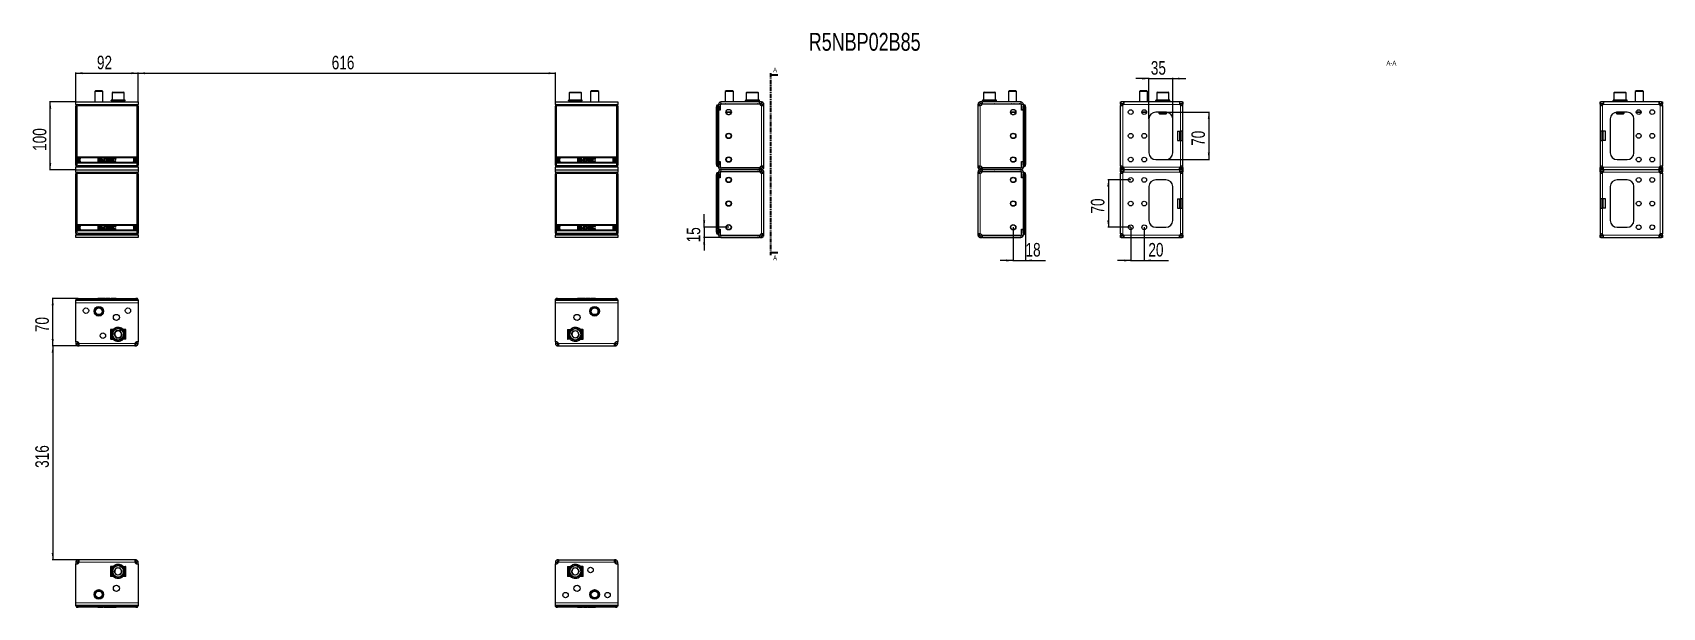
# Model space of a CAD drawing. Header units: millimetres. Extents: x 0 to 2406, y -257 to 592.
import ezdxf

# ---------------------------------------------------------------- set-up
doc = ezdxf.new("R2010")
doc.units = ezdxf.units.MM
doc.linetypes.add('CENTER', pattern=[10.16, 6.35, -1.27, 1.27, -1.27])
doc.layers.add('FORMAT', color=7, linetype='Continuous')
doc.styles.add('SLDTEXTSTYLE0', font='TXT', dxfattribs={"width": 0.75})
doc.dimstyles.new('SLDDIMSTYLE0', dxfattribs={"dimtxt": 20, "dimasz": 10, "dimexe": 0, "dimexo": 0.0625, "dimgap": 5, "dimtad": 2, "dimdec": 1, "dimrnd": 1e-09, "dimzin": 12, "dimdsep": 46, "dimtxsty": 'SLDTEXTSTYLE0', "dimsah": 1, "dimcen": 0.09, "dimadec": 0, "dimazin": 3, "dimtfac": 1, "dimtofl": 0, "dimtmove": 0, "dimatfit": 3, "dimfxl": 0, "dimfrac": 2, "dimtolj": 1, "dimtzin": 12, "dimarcsym": 0})
doc.dimstyles.new('SLDDIMSTYLE1', dxfattribs={"dimtxt": 20, "dimasz": 10, "dimexe": 0, "dimexo": 0.0625, "dimgap": 5, "dimtad": 2, "dimdec": 1, "dimrnd": 1e-09, "dimzin": 12, "dimdsep": 46, "dimtxsty": 'SLDTEXTSTYLE0', "dimsah": 1, "dimcen": 0.09, "dimadec": 0, "dimazin": 3, "dimtfac": 1, "dimtmove": 0, "dimatfit": 0, "dimfxl": 0, "dimfrac": 2, "dimtolj": 1, "dimtzin": 12, "dimarcsym": 0})

msp = doc.modelspace()

# ---------------------------------------------------------------- texts
at = {"color": 7, "linetype": 'Continuous', "char_height": 7, "attachment_point": 1, "style": 'SLDTEXTSTYLE0'}
for insert in [(1092.9, 539.99), (1092.9, 262.7)]:
    msp.add_mtext('A', dxfattribs=dict(at, insert=insert))
at = {"layer": 'FORMAT', "style": 'SLDTEXTSTYLE0'}
for s, insert, char_height, attachment_point in [('R5NBP02B85', (1145.45, 591.46), 26.458, 1), ('A-A', (2005.64, 550.24), 7, 2)]:
    msp.add_mtext(s, dxfattribs=dict(at, insert=insert, char_height=char_height, attachment_point=attachment_point))

# ---------------------------------------------------------------- blocks, each defined once
blk = doc.blocks.new('_D')
at = {"layer": 'FORMAT'}
for p, q in [((63.4, 489.4), (24.7, 489.4)), ((25.7, 389.4), (25.7, 489.4)), ((63.4, 389.4), (24.7, 389.4))]:
    blk.add_line(p, q, dxfattribs=at)
for points in [[(25.7, 489.4), (24.2, 479.4), (27.2, 479.4)], [(25.7, 389.4), (27.2, 399.4), (24.2, 399.4)]]:
    blk.add_solid(points, dxfattribs=at)
at = {"layer": 'FORMAT', "insert": (-0.1, 417.2), "char_height": 20, "attachment_point": 1, "rotation": 90, "style": 'SLDTEXTSTYLE0'}
blk.add_mtext('100', dxfattribs=at)
blk = doc.blocks.new('_D_1')
at = {"layer": 'FORMAT'}
for p, q in [((63.4, 489.4), (63.4, 532.9)), ((63.4, 531.9), (155.4, 531.9)), ((155.4, 489.4), (155.4, 532.9))]:
    blk.add_line(p, q, dxfattribs=at)
for points in [[(63.4, 531.9), (73.4, 530.4), (73.4, 533.4)], [(155.4, 531.9), (145.4, 533.4), (145.4, 530.4)]]:
    blk.add_solid(points, dxfattribs=at)
at = {"layer": 'FORMAT', "insert": (94.6, 557.7), "char_height": 20, "attachment_point": 1, "style": 'SLDTEXTSTYLE0'}
blk.add_mtext('92', dxfattribs=at)
blk = doc.blocks.new('_D_2')
at = {"layer": 'FORMAT'}
for p, q in [((155.4, 489.4), (155.4, 532.8)), ((155.4, 531.8), (771.4, 531.8)), ((771.4, 489.4), (771.4, 532.8))]:
    blk.add_line(p, q, dxfattribs=at)
for points in [[(155.4, 531.8), (165.4, 530.3), (165.4, 533.3)], [(771.4, 531.8), (761.4, 533.3), (761.4, 530.3)]]:
    blk.add_solid(points, dxfattribs=at)
at = {"layer": 'FORMAT', "insert": (441.2, 557.6), "char_height": 20, "attachment_point": 1, "style": 'SLDTEXTSTYLE0'}
blk.add_mtext('616', dxfattribs=at)
blk = doc.blocks.new('_D_3')
at = {"layer": 'FORMAT'}
for p, q in [((991.1, 304.4), (991.1, 323.6)), ((1027.3, 304.4), (990.1, 304.4)), ((1015.8, 289.4), (990.1, 289.4)), ((991.1, 304.4), (991.1, 289.4)), ((991.1, 289.4), (991.1, 270.2))]:
    blk.add_line(p, q, dxfattribs=at)
for points in [[(991.1, 304.4), (992.6, 314.4), (989.6, 314.4)], [(991.1, 289.4), (989.6, 279.4), (992.6, 279.4)]]:
    blk.add_solid(points, dxfattribs=at)
at = {"layer": 'FORMAT', "insert": (965.3, 282.1), "char_height": 20, "attachment_point": 1, "rotation": 90, "style": 'SLDTEXTSTYLE0'}
blk.add_mtext('15', dxfattribs=at)
blk = doc.blocks.new('_D_4')
at = {"layer": 'FORMAT'}
for p, q in [((1447.3, 304.4), (1447.3, 254.4)), ((1465.3, 299.6), (1465.3, 254.4)), ((1447.3, 255.4), (1428.1, 255.4)), ((1447.3, 255.4), (1465.3, 255.4)), ((1465.3, 255.4), (1495.1, 255.4))]:
    blk.add_line(p, q, dxfattribs=at)
for points in [[(1447.3, 255.4), (1437.3, 256.9), (1437.3, 253.8)], [(1465.3, 255.4), (1475.3, 253.8), (1475.3, 256.9)]]:
    blk.add_solid(points, dxfattribs=at)
at = {"layer": 'FORMAT', "insert": (1465.5, 281.2), "char_height": 20, "attachment_point": 1, "style": 'SLDTEXTSTYLE0'}
blk.add_mtext('18', dxfattribs=at)
blk = doc.blocks.new('_D_5')
at = {"layer": 'FORMAT'}
for p, q in [((65.3, 199.3), (28.4, 199.3)), ((29.4, 129.3), (29.4, 199.3)), ((68, 129.3), (28.4, 129.3))]:
    blk.add_line(p, q, dxfattribs=at)
for points in [[(29.4, 199.3), (27.8, 189.3), (30.9, 189.3)], [(29.4, 129.3), (30.9, 139.3), (27.8, 139.3)]]:
    blk.add_solid(points, dxfattribs=at)
at = {"layer": 'FORMAT', "insert": (3.6, 149.5), "char_height": 20, "attachment_point": 1, "rotation": 90, "style": 'SLDTEXTSTYLE0'}
blk.add_mtext('70', dxfattribs=at)
blk = doc.blocks.new('_D_6')
at = {"layer": 'FORMAT'}
for p, q in [((68, 129.3), (28.4, 129.3)), ((29.4, 129.3), (29.4, -186.7)), ((68, -186.7), (28.4, -186.7))]:
    blk.add_line(p, q, dxfattribs=at)
for points in [[(29.4, 129.3), (27.8, 119.3), (30.9, 119.3)], [(29.4, -186.7), (30.9, -176.7), (27.8, -176.7)]]:
    blk.add_solid(points, dxfattribs=at)
at = {"layer": 'FORMAT', "insert": (3.6, -50.9), "char_height": 20, "attachment_point": 1, "rotation": 90, "style": 'SLDTEXTSTYLE0'}
blk.add_mtext('316', dxfattribs=at)
blk = doc.blocks.new('_D_7')
at = {"layer": 'FORMAT'}
for p, q in [((1672.8, 474.4), (1737.1, 474.4)), ((1736.1, 474.4), (1736.1, 404.4)), ((1672.8, 404.4), (1737.1, 404.4))]:
    blk.add_line(p, q, dxfattribs=at)
for points in [[(1736.1, 474.4), (1734.6, 464.4), (1737.7, 464.4)], [(1736.1, 404.4), (1737.7, 414.4), (1734.6, 414.4)]]:
    blk.add_solid(points, dxfattribs=at)
at = {"layer": 'FORMAT', "insert": (1710.4, 424.6), "char_height": 20, "attachment_point": 1, "rotation": 90, "style": 'SLDTEXTSTYLE0'}
blk.add_mtext('70', dxfattribs=at)
blk = doc.blocks.new('_D_8')
at = {"layer": 'FORMAT'}
for p, q in [((1647.8, 523.9), (1628.5, 523.9)), ((1647.8, 464.4), (1647.8, 524.9)), ((1647.8, 523.9), (1682.8, 523.9)), ((1682.8, 464.4), (1682.8, 524.9)), ((1682.8, 523.9), (1702, 523.9))]:
    blk.add_line(p, q, dxfattribs=at)
for points in [[(1647.8, 523.9), (1637.8, 525.4), (1637.8, 522.4)], [(1682.8, 523.9), (1692.8, 522.4), (1692.8, 525.4)]]:
    blk.add_solid(points, dxfattribs=at)
at = {"layer": 'FORMAT', "insert": (1650.5, 549.7), "char_height": 20, "attachment_point": 1, "style": 'SLDTEXTSTYLE0'}
blk.add_mtext('35', dxfattribs=at)
blk = doc.blocks.new('_D_9')
at = {"layer": 'FORMAT'}
for p, q in [((1620.8, 304.4), (1620.8, 254.4)), ((1640.8, 304.4), (1640.8, 254.4)), ((1620.8, 255.4), (1601.5, 255.4)), ((1620.8, 255.4), (1640.8, 255.4)), ((1640.8, 255.4), (1676.5, 255.4))]:
    blk.add_line(p, q, dxfattribs=at)
for points in [[(1620.8, 255.4), (1610.8, 256.9), (1610.8, 253.8)], [(1640.8, 255.4), (1650.8, 253.8), (1650.8, 256.9)]]:
    blk.add_solid(points, dxfattribs=at)
at = {"layer": 'FORMAT', "insert": (1646.9, 281.2), "char_height": 20, "attachment_point": 1, "style": 'SLDTEXTSTYLE0'}
blk.add_mtext('20', dxfattribs=at)
blk = doc.blocks.new('_D_10')
at = {"layer": 'FORMAT'}
for p, q in [((1620.8, 374.4), (1586.8, 374.4)), ((1587.8, 374.4), (1587.8, 304.4)), ((1620.8, 304.4), (1586.8, 304.4))]:
    blk.add_line(p, q, dxfattribs=at)
for points in [[(1587.8, 374.4), (1586.2, 364.4), (1589.3, 364.4)], [(1587.8, 304.4), (1589.3, 314.4), (1586.2, 314.4)]]:
    blk.add_solid(points, dxfattribs=at)
at = {"layer": 'FORMAT', "insert": (1562, 324.6), "char_height": 20, "attachment_point": 1, "rotation": 90, "style": 'SLDTEXTSTYLE0'}
blk.add_mtext('70', dxfattribs=at)

# ---------------------------------------------------------------- dimensions: what is measured, and where the dimension line sits
at = {"layer": 'FORMAT'}
for base, p1, p2, angle, dimstyle, picture, middle in [((155.39, 531.89), (63.39, 489.39), (155.39, 489.39), 0, 'SLDDIMSTYLE0', '_D_1', (109.39, 531.89)), ((771.39, 531.81), (155.39, 489.39), (771.39, 489.39), 0, 'SLDDIMSTYLE0', '_D_2', (463.39, 531.81)), ((25.69, 489.39), (63.39, 389.39), (63.39, 489.39), 90, 'SLDDIMSTYLE0', '_D', (25.69, 439.39)), ((1736.14, 404.39), (1672.78, 474.39), (1672.78, 404.39), 90, 'SLDDIMSTYLE0', '_D_7', (1736.14, 439.39)), ((1587.77, 304.39), (1620.78, 374.39), (1620.78, 304.39), 90, 'SLDDIMSTYLE0', '_D_10', (1587.77, 339.39)), ((991.09, 289.39), (1027.29, 304.39), (1015.79, 289.39), 90, 'SLDDIMSTYLE1', '_D_3', (991.09, 296.89)), ((1640.78, 255.38), (1620.78, 304.39), (1640.78, 304.39), 0, 'SLDDIMSTYLE1', '_D_9', (1661.72, 255.38)), ((29.38, 199.29), (67.97, 129.29), (65.29, 199.29), 90, 'SLDDIMSTYLE0', '_D_5', (29.38, 164.29)), ((29.38, -186.71), (67.97, 129.29), (67.97, -186.71), 90, 'SLDDIMSTYLE0', '_D_6', (29.38, -28.71))]:
    dim = msp.add_linear_dim(base=base, p1=p1, p2=p2, angle=angle, dimstyle=dimstyle, dxfattribs=at)
    dim.commit()
    dim.dimension.update_dxf_attribs({"geometry": picture, "text_midpoint": middle, "dimtype": 160})
for base, p1, p2, picture, middle in [((1682.78, 523.89), (1647.78, 464.39), (1682.78, 464.39), '_D_8', (1665.28, 523.89)), ((1465.29, 255.38), (1447.29, 304.39), (1465.29, 299.64), '_D_4', (1480.29, 255.38))]:
    dim = msp.add_linear_dim(base=base, p1=p1, p2=p2, dimstyle='SLDDIMSTYLE1', dxfattribs=at)
    dim.commit()
    dim.dimension.update_dxf_attribs({"geometry": picture, "text_midpoint": middle, "dimtype": 160})

# ---------------------------------------------------------------- linework, layer by layer
at = {"color": 7, "linetype": 'CENTER', "lineweight": 35}
msp.add_line((1089.16, 531.87), (1089.16, 263.4), dxfattribs=at)
at = {"color": 7, "linetype": 'Continuous', "lineweight": 25}
for p, q in [((92.46, 505.89), (91.39, 504.82)), ((102.31, 505.89), (92.46, 505.89)), ((103.39, 504.82), (102.31, 505.89)), ((824.46, 505.89), (823.39, 504.82)), ((834.31, 505.89), (824.46, 505.89)), ((835.39, 504.82), (834.31, 505.89)), ((1023.37, 505.89), (1022.29, 504.82)), ((1033.22, 505.89), (1023.37, 505.89)), ((1034.29, 504.82), (1033.22, 505.89)), ((1441.37, 505.89), (1440.29, 504.82)), ((1451.22, 505.89), (1441.37, 505.89)), ((1452.29, 504.82), (1451.22, 505.89)), ((1634.86, 505.89), (1633.78, 504.82)), ((1644.71, 505.89), (1634.86, 505.89)), ((1645.78, 504.82), (1644.71, 505.89)), ((2366.86, 505.89), (2365.78, 504.82)), ((2376.71, 505.89), (2366.86, 505.89)), ((2377.78, 504.82), (2376.71, 505.89)), ((63.39, 485.89), (63.39, 489.39)), ((63.39, 489.39), (155.39, 489.39)), ((63.39, 485.89), (63.39, 483.37)), ((63.39, 482.74), (63.39, 483.37)), ((63.39, 396.54), (63.39, 482.74)), ((65.66, 485.64), (66.28, 485.64)), ((66.28, 485.64), (101.89, 485.64)), ((91.39, 504.82), (91.39, 489.39)), ((103.39, 504.82), (91.39, 504.82)), ((101.89, 485.64), (101.89, 485.51)), ((102.39, 485.37), (116.39, 485.37)), ((103.39, 489.39), (103.39, 504.82)), ((115.64, 491.89), (115.64, 490.89)), ((115.64, 491.89), (115.64, 491.64)), ((116.44, 491.89), (115.64, 491.89)), ((115.64, 491.89), (115.64, 491.89)), ((115.64, 490.89), (115.64, 491.14)), ((116.44, 490.89), (115.64, 490.89)), ((115.64, 490.89), (115.64, 490.89)), ((116.44, 491.89), (116.54, 491.89)), ((116.44, 490.89), (116.54, 490.89)), ((116.54, 491.89), (116.54, 491.64)), ((118.67, 491.89), (116.54, 491.89)), ((116.54, 490.89), (116.54, 491.14)), ((118.67, 490.89), (116.54, 490.89)), ((116.89, 502.89), (116.89, 491.89)), ((116.89, 485.51), (116.89, 485.64)), ((116.89, 485.64), (152.49, 485.64)), ((117.89, 503.89), (126.31, 503.89)), ((118.67, 491.89), (118.85, 491.89)), ((118.67, 490.89), (118.85, 490.89)), ((118.85, 491.89), (118.85, 491.64)), ((122.01, 491.89), (118.85, 491.89)), ((118.85, 490.89), (118.85, 491.14)), ((122.01, 490.89), (118.85, 490.89)), ((119.89, 490.89), (119.89, 489.39)), ((122.01, 491.89), (122.24, 491.89)), ((122.01, 490.89), (122.24, 490.89)), ((122.24, 491.89), (122.24, 491.64)), ((125.94, 491.89), (122.24, 491.89)), ((122.24, 490.89), (122.24, 491.14)), ((125.94, 490.89), (122.24, 490.89)), ((125.94, 491.89), (126.03, 491.89)), ((125.94, 490.89), (126.11, 490.89)), ((126.11, 490.89), (126.19, 490.89)), ((126.15, 491.89), (126.19, 491.89)), ((126.19, 491.89), (126.19, 491.64)), ((129.86, 491.89), (126.19, 491.89)), ((126.19, 490.89), (126.19, 491.14)), ((129.86, 490.89), (126.19, 490.89)), ((126.31, 503.89), (133.89, 503.89)), ((129.86, 491.89), (130.09, 491.89)), ((129.86, 490.89), (130.09, 490.89)), ((130.09, 491.89), (130.09, 491.64)), ((133.17, 491.89), (130.09, 491.89)), ((130.09, 490.89), (130.09, 491.14)), ((133.17, 490.89), (130.09, 490.89)), ((131.89, 489.39), (131.89, 490.89)), ((133.17, 491.89), (133.34, 491.89)), ((133.17, 490.89), (133.34, 490.89)), ((133.34, 491.89), (133.34, 491.64)), ((135.38, 491.89), (133.34, 491.89)), ((133.34, 490.89), (133.34, 491.14)), ((135.38, 490.89), (133.34, 490.89)), ((134.89, 491.89), (134.89, 502.89)), ((135.38, 491.89), (135.47, 491.89)), ((135.38, 490.89), (135.47, 490.89)), ((135.47, 491.89), (135.47, 491.64)), ((136.14, 491.89), (135.47, 491.89)), ((135.47, 490.89), (135.47, 491.14)), ((136.14, 490.89), (135.47, 490.89)), ((136.14, 490.89), (136.14, 491.89)), ((152.49, 485.64), (153.11, 485.64)), ((155.39, 489.39), (155.39, 485.89)), ((155.39, 483.37), (155.39, 485.89)), ((155.39, 483.37), (155.39, 482.74)), ((155.39, 482.74), (155.39, 396.54)), ((771.39, 485.89), (771.39, 489.39)), ((771.39, 489.39), (863.39, 489.39)), ((771.39, 485.89), (771.39, 483.37)), ((771.39, 482.74), (771.39, 483.37)), ((771.39, 396.54), (771.39, 482.74)), ((773.66, 485.64), (774.28, 485.64)), ((774.28, 485.64), (809.89, 485.64)), ((790.64, 491.89), (790.64, 490.89)), ((790.64, 491.89), (790.64, 491.64)), ((791.45, 491.89), (790.64, 491.89)), ((790.64, 491.89), (790.64, 491.89)), ((790.64, 490.89), (790.64, 491.14)), ((791.45, 490.89), (790.64, 490.89)), ((790.64, 490.89), (790.64, 490.89)), ((791.45, 491.89), (791.56, 491.89)), ((791.45, 490.89), (791.56, 490.89)), ((791.56, 491.89), (791.56, 491.64)), ((793.71, 491.89), (791.56, 491.89)), ((791.56, 490.89), (791.56, 491.14)), ((793.71, 490.89), (791.56, 490.89)), ((791.89, 502.89), (791.89, 491.89)), ((792.89, 503.89), (801.32, 503.89)), ((793.71, 491.89), (793.89, 491.89)), ((793.71, 490.89), (793.89, 490.89)), ((793.89, 491.89), (793.89, 491.64)), ((797.06, 491.89), (793.89, 491.89)), ((793.89, 490.89), (793.89, 491.14)), ((797.06, 490.89), (793.89, 490.89)), ((794.89, 490.89), (794.89, 489.39)), ((797.06, 491.89), (797.29, 491.89)), ((797.06, 490.89), (797.29, 490.89)), ((797.29, 491.89), (797.29, 491.64)), ((800.99, 491.89), (797.29, 491.89)), ((797.29, 490.89), (797.29, 491.14)), ((800.99, 490.89), (797.29, 490.89)), ((800.99, 491.89), (801.07, 491.89)), ((800.99, 490.89), (801.15, 490.89)), ((801.15, 490.89), (801.23, 490.89)), ((801.19, 491.89), (801.23, 491.89)), ((801.23, 491.89), (801.23, 491.64)), ((804.9, 491.89), (801.23, 491.89)), ((801.23, 490.89), (801.23, 491.14)), ((804.9, 490.89), (801.23, 490.89)), ((801.32, 503.89), (808.89, 503.89)), ((804.9, 491.89), (805.13, 491.89)), ((804.9, 490.89), (805.13, 490.89)), ((805.13, 491.89), (805.13, 491.64)), ((808.2, 491.89), (805.13, 491.89)), ((805.13, 490.89), (805.13, 491.14)), ((808.2, 490.89), (805.13, 490.89)), ((806.89, 489.39), (806.89, 490.89)), ((808.2, 491.89), (808.38, 491.89)), ((808.2, 490.89), (808.38, 490.89)), ((808.38, 491.89), (808.38, 491.64)), ((810.39, 491.89), (808.38, 491.89)), ((808.38, 490.89), (808.38, 491.14)), ((810.39, 490.89), (808.38, 490.89)), ((809.89, 491.89), (809.89, 502.89)), ((809.89, 485.64), (809.89, 485.51)), ((810.39, 491.89), (810.48, 491.89)), ((810.39, 490.89), (810.48, 490.89)), ((810.39, 485.37), (824.39, 485.37)), ((810.48, 491.89), (810.48, 491.64)), ((811.14, 491.89), (810.48, 491.89)), ((810.48, 490.89), (810.48, 491.14)), ((811.14, 490.89), (810.48, 490.89)), ((811.14, 490.89), (811.14, 491.89)), ((823.39, 504.82), (823.39, 489.39)), ((835.39, 504.82), (823.39, 504.82)), ((824.89, 485.51), (824.89, 485.64)), ((824.89, 485.64), (860.49, 485.64)), ((835.39, 489.39), (835.39, 504.82)), ((860.49, 485.64), (861.11, 485.64)), ((863.39, 489.39), (863.39, 485.89)), ((863.39, 483.37), (863.39, 485.89)), ((863.39, 483.37), (863.39, 482.74)), ((863.39, 482.74), (863.39, 396.54)), ((1009.29, 483.74), (1009.29, 482.29)), ((1009.29, 407.84), (1009.29, 482.29)), ((1010.41, 485.19), (1012.09, 485.64)), ((1012.09, 485.64), (1012.29, 485.64)), ((1012.09, 482.74), (1012.09, 396.54)), ((1012.29, 477.94), (1012.29, 485.89)), ((1012.29, 483.37), (1012.29, 395.92)), ((1014.79, 477.94), (1014.79, 485.89)), ((1014.89, 484.29), (1014.89, 477.29)), ((1072.39, 489.39), (1015.79, 489.39)), ((1015.79, 486.89), (1072.39, 486.89)), ((1017.39, 486.79), (1072.37, 486.79)), ((1018.04, 486.89), (1018.04, 486.79)), ((1018.34, 486.89), (1018.34, 486.79)), ((1020.02, 486.89), (1020.02, 486.79)), ((1022.29, 504.82), (1022.29, 489.39)), ((1034.29, 504.82), (1022.29, 504.82)), ((1022.97, 486.89), (1022.97, 486.79)), ((1026.73, 486.89), (1026.73, 486.79)), ((1030.72, 486.89), (1030.72, 486.79)), ((1034.29, 489.39), (1034.29, 504.82)), ((1034.35, 486.89), (1034.35, 486.79)), ((1037.05, 486.89), (1037.05, 486.79)), ((1038.42, 486.89), (1038.42, 486.79)), ((1038.54, 486.79), (1038.54, 486.89)), ((1052.04, 491.89), (1052.04, 490.89)), ((1052.04, 491.89), (1052.05, 491.89)), ((1052.04, 490.89), (1052.05, 490.89)), ((1052.05, 491.89), (1052.05, 491.64)), ((1052.88, 491.89), (1052.05, 491.89)), ((1052.05, 490.89), (1052.05, 491.14)), ((1052.88, 490.89), (1052.05, 490.89)), ((1052.88, 491.89), (1052.98, 491.89)), ((1052.88, 490.89), (1052.98, 490.89)), ((1052.98, 491.89), (1052.98, 491.64)), ((1055.15, 491.89), (1052.98, 491.89)), ((1052.98, 490.89), (1052.98, 491.14)), ((1055.15, 490.89), (1052.98, 490.89)), ((1053.29, 502.89), (1053.29, 491.89)), ((1054.29, 503.89), (1070.29, 503.89)), ((1055.15, 491.89), (1055.33, 491.89)), ((1055.15, 490.89), (1055.33, 490.89)), ((1055.33, 491.89), (1055.33, 491.64)), ((1058.51, 491.89), (1055.33, 491.89)), ((1055.33, 490.89), (1055.33, 491.14)), ((1058.51, 490.89), (1055.33, 490.89)), ((1056.29, 490.89), (1056.29, 489.39)), ((1058.51, 491.89), (1058.74, 491.89)), ((1058.51, 490.89), (1058.74, 490.89)), ((1058.74, 491.89), (1058.74, 491.64)), ((1062.44, 491.89), (1058.74, 491.89)), ((1058.74, 490.89), (1058.74, 491.14)), ((1062.44, 490.89), (1058.74, 490.89)), ((1062.44, 491.89), (1062.52, 491.89)), ((1062.44, 490.89), (1062.59, 490.89)), ((1062.59, 490.89), (1062.69, 490.89)), ((1062.64, 491.89), (1062.69, 491.89)), ((1062.69, 491.89), (1062.69, 491.64)), ((1066.35, 491.89), (1062.69, 491.89)), ((1062.69, 490.89), (1062.69, 491.14)), ((1066.35, 490.89), (1062.69, 490.89)), ((1066.35, 491.89), (1066.58, 491.89)), ((1066.35, 490.89), (1066.58, 490.89)), ((1066.58, 491.89), (1066.58, 491.64)), ((1069.64, 491.89), (1066.58, 491.89)), ((1066.58, 490.89), (1066.58, 491.14)), ((1069.64, 490.89), (1066.58, 490.89)), ((1068.29, 489.39), (1068.29, 490.89)), ((1069.64, 491.89), (1069.82, 491.89)), ((1069.64, 490.89), (1069.82, 490.89)), ((1069.82, 491.89), (1069.82, 491.64)), ((1071.82, 491.89), (1069.82, 491.89)), ((1069.82, 490.89), (1069.82, 491.14)), ((1071.82, 490.89), (1069.82, 490.89)), ((1070.29, 503.89), (1070.29, 503.89)), ((1071.29, 491.89), (1071.29, 502.89)), ((1071.82, 491.89), (1071.91, 491.89)), ((1071.82, 490.89), (1071.91, 490.89)), ((1071.91, 491.89), (1071.91, 491.64)), ((1072.54, 491.89), (1071.91, 491.89)), ((1071.91, 490.89), (1071.91, 491.14)), ((1072.54, 490.89), (1071.91, 490.89)), ((1072.39, 489.39), (1073.39, 489.39)), ((1073.39, 486.89), (1072.39, 486.89)), ((1072.54, 490.89), (1072.54, 491.89)), ((1072.54, 491.89), (1072.54, 491.89)), ((1072.54, 490.89), (1072.54, 490.89)), ((1073.39, 486.89), (1073.39, 489.39)), ((1075.79, 489.39), (1073.39, 489.39)), ((1075.79, 486.89), (1073.39, 486.89)), ((1075.79, 489.39), (1075.79, 486.89)), ((1079.29, 485.89), (1076.79, 485.89)), ((1076.79, 484.67), (1076.79, 485.89)), ((1079.29, 484.67), (1076.79, 484.67)), ((1079.29, 484.67), (1079.29, 485.89)), ((1079.29, 394.11), (1079.29, 484.67)), ((1397.79, 485.89), (1395.29, 485.89)), ((1395.29, 485.89), (1395.29, 484.67)), ((1395.29, 484.67), (1395.29, 394.11)), ((1397.79, 484.67), (1395.29, 484.67)), ((1397.79, 485.89), (1397.79, 484.67)), ((1398.79, 486.89), (1398.79, 489.39)), ((1401.2, 489.39), (1398.79, 489.39)), ((1401.2, 486.89), (1398.79, 486.89)), ((1401.19, 489.39), (1401.19, 486.89)), ((1401.19, 489.39), (1402.19, 489.39)), ((1402.19, 486.89), (1401.19, 486.89)), ((1402.04, 491.89), (1402.04, 490.89)), ((1402.04, 491.89), (1402.05, 491.89)), ((1402.04, 490.89), (1402.05, 490.89)), ((1402.05, 491.89), (1402.05, 491.64)), ((1402.84, 491.89), (1402.05, 491.89)), ((1402.05, 490.89), (1402.05, 491.14)), ((1402.84, 490.89), (1402.05, 490.89)), ((1458.79, 489.39), (1402.19, 489.39)), ((1402.19, 486.89), (1458.79, 486.89)), ((1402.22, 486.79), (1457.19, 486.79)), ((1402.84, 491.89), (1402.94, 491.89)), ((1402.84, 490.89), (1402.94, 490.89)), ((1402.94, 491.89), (1402.94, 491.64)), ((1405.08, 491.89), (1402.94, 491.89)), ((1402.94, 490.89), (1402.94, 491.14)), ((1405.08, 490.89), (1402.94, 490.89)), ((1403.29, 502.89), (1403.29, 491.89)), ((1404.29, 503.89), (1420.29, 503.89)), ((1405.08, 491.89), (1405.26, 491.89)), ((1405.08, 490.89), (1405.26, 490.89)), ((1405.26, 491.89), (1405.26, 491.64)), ((1408.42, 491.89), (1405.26, 491.89)), ((1405.26, 490.89), (1405.26, 491.14)), ((1408.42, 490.89), (1405.26, 490.89)), ((1406.29, 490.89), (1406.29, 489.39)), ((1408.42, 491.89), (1408.65, 491.89)), ((1408.42, 490.89), (1408.65, 490.89)), ((1408.65, 491.89), (1408.65, 491.64)), ((1412.35, 491.89), (1408.65, 491.89)), ((1408.65, 490.89), (1408.65, 491.14)), ((1412.35, 490.89), (1408.65, 490.89)), ((1412.35, 491.89), (1412.43, 491.89)), ((1412.35, 490.89), (1412.52, 490.89)), ((1412.52, 490.89), (1412.6, 490.89)), ((1412.56, 491.89), (1412.6, 491.89)), ((1412.6, 491.89), (1412.6, 491.64)), ((1416.26, 491.89), (1412.6, 491.89)), ((1412.6, 490.89), (1412.6, 491.14)), ((1416.26, 490.89), (1412.6, 490.89)), ((1416.26, 491.89), (1416.49, 491.89)), ((1416.26, 490.89), (1416.49, 490.89)), ((1416.49, 491.89), (1416.49, 491.64)), ((1419.58, 491.89), (1416.49, 491.89)), ((1416.49, 490.89), (1416.49, 491.14)), ((1419.58, 490.89), (1416.49, 490.89)), ((1418.29, 489.39), (1418.29, 490.89)), ((1419.58, 491.89), (1419.75, 491.89)), ((1419.58, 490.89), (1419.75, 490.89)), ((1419.75, 491.89), (1419.75, 491.64)), ((1421.78, 491.89), (1419.75, 491.89)), ((1419.75, 490.89), (1419.75, 491.14)), ((1421.78, 490.89), (1419.75, 490.89)), ((1421.29, 491.89), (1421.29, 502.89)), ((1421.78, 491.89), (1421.87, 491.89)), ((1421.78, 490.89), (1421.87, 490.89)), ((1421.87, 491.89), (1421.87, 491.64)), ((1422.54, 491.89), (1421.87, 491.89)), ((1421.87, 490.89), (1421.87, 491.14)), ((1422.54, 490.89), (1421.87, 490.89)), ((1422.54, 490.89), (1422.54, 491.89)), ((1436.04, 486.89), (1436.04, 486.79)), ((1436.34, 486.89), (1436.34, 486.79)), ((1438.02, 486.89), (1438.02, 486.79)), ((1440.29, 504.82), (1440.29, 489.39)), ((1452.29, 504.82), (1440.29, 504.82)), ((1440.97, 486.89), (1440.97, 486.79)), ((1444.73, 486.89), (1444.73, 486.79)), ((1448.72, 486.89), (1448.72, 486.79)), ((1452.29, 489.39), (1452.29, 504.82)), ((1452.35, 486.89), (1452.35, 486.79)), ((1455.05, 486.89), (1455.05, 486.79)), ((1456.42, 486.89), (1456.42, 486.79)), ((1456.54, 486.79), (1456.54, 486.89)), ((1459.69, 477.29), (1459.69, 484.29)), ((1459.79, 485.89), (1459.79, 477.94)), ((1462.29, 485.89), (1462.29, 477.94)), ((1462.29, 485.64), (1462.49, 485.64)), ((1462.29, 395.92), (1462.29, 483.37)), ((1462.49, 485.64), (1464.18, 485.19)), ((1462.49, 396.54), (1462.49, 482.74)), ((1465.29, 482.29), (1465.29, 483.74)), ((1465.29, 482.29), (1465.29, 407.84)), ((1605.78, 486.89), (1605.78, 489.39)), ((1605.78, 489.39), (1606.89, 489.39)), ((1606.89, 486.89), (1605.78, 486.89)), ((1605.78, 486.89), (1605.78, 486.79)), ((1605.78, 486.79), (1608.28, 486.79)), ((1605.78, 486.18), (1605.78, 486.79)), ((1605.78, 486.18), (1605.78, 484.12)), ((1605.78, 394.67), (1605.78, 484.12)), ((1605.78, 484.12), (1606.87, 484.12)), ((1610.61, 489.39), (1606.89, 489.39)), ((1610.61, 486.89), (1606.89, 486.89)), ((1608.28, 486.79), (1608.28, 486.18)), ((1608.28, 486.18), (1608.28, 484.36)), ((1692.95, 489.39), (1610.61, 489.39)), ((1610.61, 489.39), (1610.61, 487.18)), ((1633.78, 504.82), (1633.78, 489.39)), ((1645.78, 504.82), (1633.78, 504.82)), ((1645.78, 489.39), (1645.78, 504.82)), ((1658.03, 491.89), (1658.03, 490.89)), ((1658.03, 491.89), (1658.04, 491.89)), ((1658.03, 490.89), (1658.04, 490.89)), ((1658.04, 491.89), (1658.04, 491.64)), ((1658.87, 491.89), (1658.04, 491.89)), ((1658.04, 490.89), (1658.04, 491.14)), ((1658.87, 490.89), (1658.04, 490.89)), ((1658.87, 491.89), (1658.97, 491.89)), ((1658.87, 490.89), (1658.97, 490.89)), ((1658.97, 491.89), (1658.97, 491.64)), ((1661.14, 491.89), (1658.97, 491.89)), ((1658.97, 490.89), (1658.97, 491.14)), ((1661.14, 490.89), (1658.97, 490.89)), ((1659.28, 502.89), (1659.28, 491.89)), ((1660.28, 503.89), (1668.1, 503.89)), ((1661.14, 491.89), (1661.32, 491.89)), ((1661.14, 490.89), (1661.32, 490.89)), ((1661.32, 491.89), (1661.32, 491.64)), ((1664.49, 491.89), (1661.32, 491.89)), ((1661.32, 490.89), (1661.32, 491.14)), ((1664.49, 490.89), (1661.32, 490.89)), ((1662.28, 490.89), (1662.28, 489.39)), ((1664.49, 491.89), (1664.73, 491.89)), ((1664.49, 490.89), (1664.73, 490.89)), ((1664.73, 491.89), (1664.73, 491.64)), ((1668.43, 491.89), (1664.73, 491.89)), ((1664.73, 490.89), (1664.73, 491.14)), ((1668.43, 490.89), (1664.73, 490.89)), ((1668.1, 503.89), (1676.28, 503.89)), ((1668.43, 491.89), (1668.5, 491.89)), ((1668.43, 490.89), (1668.58, 490.89)), ((1668.58, 490.89), (1668.68, 490.89)), ((1668.63, 491.89), (1668.68, 491.89)), ((1668.68, 491.89), (1668.68, 491.64)), ((1672.34, 491.89), (1668.68, 491.89)), ((1668.68, 490.89), (1668.68, 491.14)), ((1672.34, 490.89), (1668.68, 490.89)), ((1672.34, 491.89), (1672.56, 491.89)), ((1672.34, 490.89), (1672.56, 490.89)), ((1672.56, 491.89), (1672.56, 491.64)), ((1675.63, 491.89), (1672.56, 491.89)), ((1672.56, 490.89), (1672.56, 491.14)), ((1675.63, 490.89), (1672.56, 490.89)), ((1674.28, 489.39), (1674.28, 490.89)), ((1675.63, 491.89), (1675.8, 491.89)), ((1675.63, 490.89), (1675.8, 490.89)), ((1675.8, 491.89), (1675.8, 491.64)), ((1677.8, 491.89), (1675.8, 491.89)), ((1675.8, 490.89), (1675.8, 491.14)), ((1677.8, 490.89), (1675.8, 490.89)), ((1677.28, 491.89), (1677.28, 502.89)), ((1677.8, 491.89), (1677.89, 491.89)), ((1677.8, 490.89), (1677.89, 490.89)), ((1677.89, 491.89), (1677.89, 491.64)), ((1678.53, 491.89), (1677.89, 491.89)), ((1677.89, 490.89), (1677.89, 491.14)), ((1678.53, 490.89), (1677.89, 490.89)), ((1678.53, 490.89), (1678.53, 491.89)), ((1692.95, 489.39), (1692.95, 486.89)), ((1696.67, 489.39), (1692.95, 489.39)), ((1696.67, 486.89), (1692.95, 486.89)), ((1695.28, 486.79), (1697.78, 486.79)), ((1695.28, 486.18), (1695.28, 486.79)), ((1695.28, 484.34), (1695.28, 486.18)), ((1696.67, 489.39), (1697.78, 489.39)), ((1697.78, 486.89), (1696.67, 486.89)), ((1697.78, 489.39), (1697.78, 486.89)), ((1697.78, 486.79), (1697.78, 486.89)), ((1697.78, 486.79), (1697.78, 486.18)), ((1697.78, 484.12), (1697.78, 486.18)), ((1697.78, 446.39), (1697.78, 484.12)), ((2313.78, 486.89), (2313.78, 489.39)), ((2313.78, 489.39), (2314.89, 489.39)), ((2314.89, 486.89), (2313.78, 486.89)), ((2313.78, 486.89), (2313.78, 486.79)), ((2313.78, 486.79), (2316.28, 486.79)), ((2313.78, 486.18), (2313.78, 486.79)), ((2313.78, 486.18), (2313.78, 484.12)), ((2313.78, 484.12), (2314.87, 484.12)), ((2313.78, 484.12), (2313.78, 446.39)), ((2318.61, 489.39), (2314.89, 489.39)), ((2318.61, 486.89), (2314.89, 486.89)), ((2316.28, 486.79), (2316.28, 486.18)), ((2316.28, 486.18), (2316.28, 484.36)), ((2400.95, 489.39), (2318.61, 489.39)), ((2318.61, 489.39), (2318.61, 487.18)), ((2333.03, 491.89), (2333.03, 490.89)), ((2333.03, 491.89), (2333.04, 491.89)), ((2333.03, 490.89), (2333.04, 490.89)), ((2333.04, 491.89), (2333.04, 491.64)), ((2333.87, 491.89), (2333.04, 491.89)), ((2333.04, 490.89), (2333.04, 491.14)), ((2333.87, 490.89), (2333.04, 490.89)), ((2333.87, 491.89), (2333.97, 491.89)), ((2333.87, 490.89), (2333.97, 490.89)), ((2333.97, 491.89), (2333.97, 491.64)), ((2336.13, 491.89), (2333.97, 491.89)), ((2333.97, 490.89), (2333.97, 491.14)), ((2336.13, 490.89), (2333.97, 490.89)), ((2334.28, 502.89), (2334.28, 491.89)), ((2335.28, 503.89), (2342.81, 503.89)), ((2336.13, 491.89), (2336.31, 491.89)), ((2336.13, 490.89), (2336.31, 490.89)), ((2336.31, 491.89), (2336.31, 491.64)), ((2339.49, 491.89), (2336.31, 491.89)), ((2336.31, 490.89), (2336.31, 491.14)), ((2339.49, 490.89), (2336.31, 490.89)), ((2337.28, 490.89), (2337.28, 489.39)), ((2339.49, 491.89), (2339.72, 491.89)), ((2339.49, 490.89), (2339.72, 490.89)), ((2339.72, 491.89), (2339.72, 491.64)), ((2343.42, 491.89), (2339.72, 491.89)), ((2339.72, 490.89), (2339.72, 491.14)), ((2343.42, 490.89), (2339.72, 490.89)), ((2342.81, 503.89), (2351.28, 503.89)), ((2343.42, 491.89), (2343.5, 491.89)), ((2343.42, 490.89), (2343.57, 490.89)), ((2343.57, 490.89), (2343.67, 490.89)), ((2343.62, 491.89), (2343.67, 491.89)), ((2343.67, 491.89), (2343.67, 491.64)), ((2347.33, 491.89), (2343.67, 491.89)), ((2343.67, 490.89), (2343.67, 491.14)), ((2347.33, 490.89), (2343.67, 490.89)), ((2347.33, 491.89), (2347.56, 491.89)), ((2347.33, 490.89), (2347.56, 490.89)), ((2347.56, 491.89), (2347.56, 491.64)), ((2350.63, 491.89), (2347.56, 491.89)), ((2347.56, 490.89), (2347.56, 491.14)), ((2350.63, 490.89), (2347.56, 490.89)), ((2349.28, 489.39), (2349.28, 490.89)), ((2350.63, 491.89), (2350.8, 491.89)), ((2350.63, 490.89), (2350.8, 490.89)), ((2350.8, 491.89), (2350.8, 491.64)), ((2352.8, 491.89), (2350.8, 491.89)), ((2350.8, 490.89), (2350.8, 491.14)), ((2352.8, 490.89), (2350.8, 490.89)), ((2352.28, 491.89), (2352.28, 502.89)), ((2352.8, 491.89), (2352.89, 491.89)), ((2352.8, 490.89), (2352.89, 490.89)), ((2352.89, 491.89), (2352.89, 491.64)), ((2353.53, 491.89), (2352.89, 491.89)), ((2352.89, 490.89), (2352.89, 491.14)), ((2353.53, 490.89), (2352.89, 490.89)), ((2353.53, 490.89), (2353.53, 491.89)), ((2365.78, 504.82), (2365.78, 489.39)), ((2377.78, 504.82), (2365.78, 504.82)), ((2377.78, 489.39), (2377.78, 504.82)), ((2400.95, 486.89), (2400.95, 489.39)), ((2404.67, 489.39), (2400.95, 489.39)), ((2404.67, 486.89), (2400.95, 486.89)), ((2403.28, 486.79), (2405.78, 486.79)), ((2403.28, 486.18), (2403.28, 486.79)), ((2403.28, 484.34), (2403.28, 486.18)), ((2404.67, 489.39), (2405.78, 489.39)), ((2405.78, 486.89), (2404.67, 486.89)), ((2405.78, 489.39), (2405.78, 486.89)), ((2405.78, 486.79), (2405.78, 486.89)), ((2405.78, 486.79), (2405.78, 486.18)), ((2405.78, 484.12), (2405.78, 486.18)), ((2405.78, 484.12), (2405.78, 394.67)), ((1012.29, 477.94), (1014.79, 477.94)), ((1012.29, 401.49), (1012.29, 477.29)), ((1014.89, 477.29), (1012.29, 477.29)), ((1014.89, 478.87), (1014.79, 478.66)), ((1031.26, 473.89), (1023.33, 473.89)), ((1451.26, 473.89), (1443.33, 473.89)), ((1459.69, 478.87), (1459.79, 478.66)), ((1462.29, 477.29), (1459.69, 477.29)), ((1462.29, 477.94), (1459.79, 477.94)), ((1462.29, 477.29), (1462.29, 401.49)), ((1644.24, 473.89), (1637.32, 473.89)), ((1647.78, 464.39), (1647.78, 414.39)), ((1672.78, 474.39), (1657.78, 474.39)), ((1659.45, 474.29), (1659.43, 474.29)), ((1659.45, 474.29), (1659.45, 474.29)), ((1659.55, 474.29), (1659.45, 474.29)), ((1659.55, 474.39), (1659.55, 474.29)), ((1662.81, 474.29), (1659.55, 474.29)), ((1662.28, 474.29), (1662.28, 472.97)), ((1662.28, 472.97), (1663.36, 471.89)), ((1662.28, 472.97), (1668.14, 472.97)), ((1662.81, 474.29), (1664.71, 474.29)), ((1663.36, 471.89), (1668.17, 471.89)), ((1665.26, 474.29), (1664.71, 474.29)), ((1671.3, 474.29), (1665.26, 474.29)), ((1668.14, 472.97), (1674.28, 472.97)), ((1668.17, 471.89), (1673.21, 471.89)), ((1671.85, 474.29), (1671.3, 474.29)), ((1671.85, 474.29), (1673.75, 474.29)), ((1673.21, 471.89), (1674.28, 472.97)), ((1674.19, 474.29), (1673.75, 474.29)), ((1674.28, 472.97), (1674.28, 474.28)), ((1682.78, 414.39), (1682.78, 464.39)), ((2328.78, 464.39), (2328.78, 414.39)), ((2337.28, 474.28), (2337.28, 472.97)), ((2337.28, 472.97), (2338.36, 471.89)), ((2337.28, 472.97), (2342.93, 472.97)), ((2337.81, 474.29), (2337.37, 474.29)), ((2337.81, 474.29), (2339.71, 474.29)), ((2338.36, 471.89), (2342.99, 471.89)), ((2353.78, 474.39), (2338.78, 474.39)), ((2340.26, 474.29), (2339.71, 474.29)), ((2346.3, 474.29), (2340.26, 474.29)), ((2342.93, 472.97), (2349.28, 472.97)), ((2342.99, 471.89), (2348.21, 471.89)), ((2346.85, 474.29), (2346.3, 474.29)), ((2346.85, 474.29), (2348.75, 474.29)), ((2348.21, 471.89), (2349.28, 472.97)), ((2352.01, 474.29), (2348.75, 474.29)), ((2349.28, 472.97), (2349.28, 474.29)), ((2352.01, 474.29), (2352.01, 474.39)), ((2352.11, 474.29), (2352.01, 474.29)), ((2352.13, 474.29), (2352.11, 474.29)), ((2352.11, 474.29), (2352.11, 474.29)), ((2363.78, 414.39), (2363.78, 464.39)), ((2374.24, 473.89), (2367.32, 473.89)), ((1689.78, 446.39), (1694.28, 446.39)), ((1689.78, 446.39), (1689.78, 432.39)), ((1697.78, 446.39), (1694.28, 446.39)), ((1695.28, 432.39), (1695.28, 446.39)), ((1697.78, 432.39), (1697.78, 446.39)), ((2317.28, 446.39), (2313.78, 446.39)), ((2313.78, 446.39), (2313.78, 432.39)), ((2316.28, 446.39), (2316.28, 432.39)), ((2321.78, 446.39), (2317.28, 446.39)), ((2321.78, 432.39), (2321.78, 446.39)), ((1689.78, 432.39), (1694.28, 432.39)), ((1694.28, 432.39), (1697.78, 432.39)), ((1697.78, 394.67), (1697.78, 432.39)), ((2313.78, 432.39), (2317.28, 432.39)), ((2313.78, 432.39), (2313.78, 394.67)), ((2321.78, 432.39), (2317.28, 432.39)), ((63.39, 395.92), (63.39, 396.54)), ((63.39, 395.92), (63.39, 392.89)), ((63.39, 389.39), (63.39, 392.89)), ((63.39, 389.39), (155.39, 389.39)), ((63.39, 385.89), (63.39, 389.39)), ((63.39, 385.89), (63.39, 383.37)), ((153.48, 407.84), (65.29, 407.84)), ((65.29, 407.84), (65.29, 399.64)), ((65.29, 399.64), (153.48, 399.64)), ((66.28, 393.64), (65.66, 393.64)), ((65.66, 385.64), (66.28, 385.64)), ((65.79, 400.34), (65.79, 407.14)), ((65.99, 407.34), (67.09, 407.34)), ((67.09, 400.14), (65.99, 400.14)), ((101.89, 393.64), (66.28, 393.64)), ((66.28, 385.64), (101.89, 385.64)), ((67.29, 407.14), (67.29, 400.34)), ((67.79, 400.34), (67.79, 407.14)), ((67.99, 407.34), (69.09, 407.34)), ((69.09, 400.14), (67.99, 400.14)), ((69.29, 407.14), (69.29, 400.34)), ((69.79, 402.14), (69.79, 405.34)), ((71.79, 407.34), (146.98, 407.34)), ((146.98, 400.14), (71.79, 400.14)), ((95.96, 405.4), (95.96, 402.08)), ((101.64, 405.84), (96.39, 405.84)), ((96.39, 401.64), (101.64, 401.64)), ((97.37, 405.51), (101.54, 405.51)), ((97.37, 401.97), (97.37, 405.51)), ((99.83, 401.96), (97.37, 401.97)), ((99.11, 403.83), (99.11, 403.38)), ((99.11, 403.11), (99.11, 402.65)), ((101.54, 405.51), (101.54, 405.12)), ((101.54, 405.12), (102.07, 405.12)), ((101.89, 393.64), (101.89, 393.78)), ((101.89, 385.64), (101.89, 385.51)), ((102.07, 405.12), (102.07, 405.4)), ((102.39, 393.91), (116.39, 393.91)), ((102.39, 385.37), (116.39, 385.37)), ((103.56, 403.27), (103.56, 403.72)), ((103.56, 402.54), (103.56, 403.01)), ((107.53, 405.86), (104.7, 405.84)), ((104.7, 405.84), (104.7, 401.64)), ((104.7, 401.64), (107.39, 401.65)), ((107.32, 405.28), (106.28, 405.26)), ((106.28, 405.26), (106.28, 402.16)), ((106.28, 402.16), (107.23, 402.18)), ((107.39, 401.65), (107.4, 401.65)), ((107.4, 401.65), (107.42, 401.65)), ((113.3, 405.84), (111.81, 405.84)), ((111.81, 405.84), (111.81, 401.64)), ((111.81, 401.64), (113.32, 401.64)), ((113.3, 403.87), (113.3, 405.84)), ((115.97, 405.84), (113.3, 403.87)), ((113.32, 403.41), (115.33, 401.64)), ((113.32, 401.64), (113.32, 403.41)), ((114.56, 403.98), (117.1, 405.84)), ((117.16, 401.64), (114.56, 403.98)), ((115.33, 401.64), (117.16, 401.64)), ((117.1, 405.84), (115.97, 405.84)), ((116.89, 393.78), (116.89, 393.64)), ((152.49, 393.64), (116.89, 393.64)), ((116.89, 385.51), (116.89, 385.64)), ((116.89, 385.64), (152.49, 385.64)), ((122.37, 404.82), (122.56, 404.82)), ((122.55, 401.88), (122.73, 402.42)), ((122.56, 404.82), (122.81, 405.55)), ((122.73, 402.42), (122.58, 402.42)), ((148.98, 402.14), (148.98, 405.34)), ((149.48, 407.14), (149.48, 400.34)), ((149.68, 407.34), (150.78, 407.34)), ((150.78, 400.14), (149.68, 400.14)), ((150.98, 400.34), (150.98, 407.14)), ((151.48, 407.14), (151.48, 400.34)), ((151.68, 407.34), (152.78, 407.34)), ((152.78, 400.14), (151.68, 400.14)), ((153.11, 393.64), (152.49, 393.64)), ((152.49, 385.64), (153.11, 385.64)), ((152.98, 400.34), (152.98, 407.14)), ((153.48, 399.64), (153.48, 407.84)), ((155.39, 396.54), (155.39, 395.92)), ((155.39, 392.89), (155.39, 395.92)), ((155.39, 392.89), (155.39, 389.39)), ((155.39, 389.39), (155.39, 385.89)), ((155.39, 383.37), (155.39, 385.89)), ((771.39, 395.92), (771.39, 396.54)), ((771.39, 395.92), (771.39, 392.89)), ((771.39, 389.39), (771.39, 392.89)), ((771.39, 385.89), (771.39, 389.39)), ((771.39, 389.39), (863.39, 389.39)), ((771.39, 385.89), (771.39, 383.37)), ((861.48, 407.84), (773.29, 407.84)), ((773.29, 407.84), (773.29, 399.64)), ((773.29, 399.64), (861.48, 399.64)), ((774.28, 393.64), (773.66, 393.64)), ((773.66, 385.64), (774.28, 385.64)), ((773.79, 400.34), (773.79, 407.14)), ((773.99, 407.34), (775.09, 407.34)), ((775.09, 400.14), (773.99, 400.14)), ((809.89, 393.64), (774.28, 393.64)), ((774.28, 385.64), (809.89, 385.64)), ((775.29, 407.14), (775.29, 400.34)), ((775.79, 400.34), (775.79, 407.14)), ((775.99, 407.34), (777.09, 407.34)), ((777.09, 400.14), (775.99, 400.14)), ((777.29, 407.14), (777.29, 400.34)), ((777.79, 402.14), (777.79, 405.34)), ((779.79, 407.34), (854.98, 407.34)), ((854.98, 400.14), (779.79, 400.14)), ((803.96, 405.4), (803.96, 402.08)), ((809.64, 405.84), (804.39, 405.84)), ((804.39, 401.64), (809.64, 401.64)), ((805.37, 405.51), (809.54, 405.51)), ((805.37, 401.97), (805.37, 405.51)), ((807.83, 401.96), (805.37, 401.97)), ((807.11, 403.83), (807.11, 403.38)), ((807.11, 403.11), (807.11, 402.65)), ((809.54, 405.51), (809.54, 405.12)), ((809.54, 405.12), (810.07, 405.12)), ((809.89, 393.64), (809.89, 393.78)), ((809.89, 385.64), (809.89, 385.51)), ((810.07, 405.12), (810.07, 405.4)), ((810.39, 393.91), (824.39, 393.91)), ((810.39, 385.37), (824.39, 385.37)), ((811.56, 403.27), (811.56, 403.72)), ((811.56, 402.54), (811.56, 403.01)), ((815.53, 405.86), (812.7, 405.84)), ((812.7, 405.84), (812.7, 401.64)), ((812.7, 401.64), (815.39, 401.65)), ((815.32, 405.28), (814.28, 405.26)), ((814.28, 405.26), (814.28, 402.16)), ((814.28, 402.16), (815.23, 402.18)), ((815.39, 401.65), (815.4, 401.65)), ((815.4, 401.65), (815.42, 401.65)), ((821.3, 405.84), (819.81, 405.84)), ((819.81, 405.84), (819.81, 401.64)), ((819.81, 401.64), (821.32, 401.64)), ((821.3, 403.87), (821.3, 405.84)), ((823.97, 405.84), (821.3, 403.87)), ((821.32, 403.41), (823.33, 401.64)), ((821.32, 401.64), (821.32, 403.41)), ((822.56, 403.98), (825.1, 405.84)), ((825.16, 401.64), (822.56, 403.98)), ((823.33, 401.64), (825.16, 401.64)), ((825.1, 405.84), (823.97, 405.84)), ((824.89, 393.78), (824.89, 393.64)), ((860.49, 393.64), (824.89, 393.64)), ((824.89, 385.51), (824.89, 385.64)), ((824.89, 385.64), (860.49, 385.64)), ((830.37, 404.82), (830.56, 404.82)), ((830.55, 401.88), (830.73, 402.42)), ((830.56, 404.82), (830.81, 405.55)), ((830.73, 402.42), (830.58, 402.42)), ((856.98, 402.14), (856.98, 405.34)), ((857.48, 407.14), (857.48, 400.34)), ((857.68, 407.34), (858.78, 407.34)), ((858.78, 400.14), (857.68, 400.14)), ((858.98, 400.34), (858.98, 407.14)), ((859.48, 407.14), (859.48, 400.34)), ((859.68, 407.34), (860.78, 407.34)), ((860.78, 400.14), (859.68, 400.14)), ((861.11, 393.64), (860.49, 393.64)), ((860.49, 385.64), (861.11, 385.64)), ((860.98, 400.34), (860.98, 407.14)), ((861.48, 399.64), (861.48, 407.84)), ((863.39, 396.54), (863.39, 395.92)), ((863.39, 392.89), (863.39, 395.92)), ((863.39, 392.89), (863.39, 389.39)), ((863.39, 389.39), (863.39, 385.89)), ((863.39, 383.37), (863.39, 385.89)), ((1009.09, 405.9), (1009.29, 405.9)), ((1009.09, 405.55), (1009.29, 405.55)), ((1009.09, 404.82), (1009.09, 405.55)), ((1009.09, 404.82), (1009.29, 404.82)), ((1009.09, 403.87), (1009.09, 403.98)), ((1009.09, 402.42), (1009.29, 402.42)), ((1009.09, 401.88), (1009.09, 402.42)), ((1009.09, 401.88), (1009.29, 401.88)), ((1009.09, 401.59), (1009.29, 401.59)), ((1009.29, 399.64), (1009.29, 407.84)), ((1009.29, 396.99), (1009.29, 399.64)), ((1009.29, 396.99), (1009.29, 395.54)), ((1012.09, 393.64), (1010.41, 394.09)), ((1010.41, 385.19), (1012.09, 385.64)), ((1012.29, 393.64), (1012.09, 393.64)), ((1012.09, 385.64), (1012.29, 385.64)), ((1012.29, 401.49), (1014.89, 401.49)), ((1012.29, 400.84), (1014.79, 400.84)), ((1012.29, 392.89), (1012.29, 400.84)), ((1012.29, 377.94), (1012.29, 385.89)), ((1014.79, 392.89), (1014.79, 400.84)), ((1014.89, 400.41), (1014.79, 400.63)), ((1014.79, 377.94), (1014.79, 385.89)), ((1014.89, 401.49), (1014.89, 394.49)), ((1072.39, 391.89), (1015.79, 391.89)), ((1072.39, 389.39), (1015.79, 389.39)), ((1015.79, 386.89), (1072.39, 386.89)), ((1072.37, 391.99), (1017.39, 391.99)), ((1017.39, 386.79), (1072.37, 386.79)), ((1072.39, 391.89), (1073.39, 391.89)), ((1072.39, 389.39), (1073.39, 389.39)), ((1073.39, 386.89), (1072.39, 386.89)), ((1073.39, 389.39), (1073.39, 391.89)), ((1073.39, 391.89), (1075.79, 391.89)), ((1073.39, 386.89), (1073.39, 389.39)), ((1075.79, 389.39), (1073.39, 389.39)), ((1075.79, 386.89), (1073.39, 386.89)), ((1075.79, 391.89), (1075.79, 389.39)), ((1075.79, 389.39), (1075.79, 386.89)), ((1076.79, 394.11), (1079.29, 394.11)), ((1076.79, 392.89), (1076.79, 394.11)), ((1076.79, 392.89), (1079.29, 392.89)), ((1079.29, 385.89), (1076.79, 385.89)), ((1076.79, 384.67), (1076.79, 385.89)), ((1079.29, 392.89), (1079.29, 394.11)), ((1079.29, 384.67), (1079.29, 385.89)), ((1395.29, 394.11), (1397.79, 394.11)), ((1395.29, 394.11), (1395.29, 392.89)), ((1395.29, 392.89), (1397.79, 392.89)), ((1397.79, 385.89), (1395.29, 385.89)), ((1395.29, 385.89), (1395.29, 384.67)), ((1397.79, 394.11), (1397.79, 392.89)), ((1397.79, 385.89), (1397.79, 384.67)), ((1398.79, 389.39), (1398.79, 391.89)), ((1398.79, 391.89), (1401.2, 391.89)), ((1398.79, 386.89), (1398.79, 389.39)), ((1401.2, 389.39), (1398.79, 389.39)), ((1401.2, 386.89), (1398.79, 386.89)), ((1401.19, 391.89), (1401.19, 389.39)), ((1401.19, 391.89), (1402.19, 391.89)), ((1401.19, 389.39), (1401.19, 386.89)), ((1401.19, 389.39), (1402.19, 389.39)), ((1402.19, 386.89), (1401.19, 386.89)), ((1458.79, 391.89), (1402.19, 391.89)), ((1458.79, 389.39), (1402.19, 389.39)), ((1402.19, 386.89), (1458.79, 386.89)), ((1457.19, 391.99), (1402.22, 391.99)), ((1402.22, 386.79), (1457.19, 386.79)), ((1459.69, 401.49), (1462.29, 401.49)), ((1459.69, 394.49), (1459.69, 401.49)), ((1459.69, 400.41), (1459.79, 400.63)), ((1459.79, 400.84), (1459.79, 392.89)), ((1462.29, 400.84), (1459.79, 400.84)), ((1459.79, 385.89), (1459.79, 377.94)), ((1462.29, 400.84), (1462.29, 392.89)), ((1462.49, 393.64), (1462.29, 393.64)), ((1462.29, 385.89), (1462.29, 377.94)), ((1462.29, 385.64), (1462.49, 385.64)), ((1464.18, 394.09), (1462.49, 393.64)), ((1462.49, 385.64), (1464.18, 385.19)), ((1465.29, 407.84), (1465.29, 399.64)), ((1465.49, 405.9), (1465.29, 405.9)), ((1465.49, 405.86), (1465.29, 405.86)), ((1465.49, 405.84), (1465.29, 405.84)), ((1465.49, 401.64), (1465.29, 401.64)), ((1465.49, 401.59), (1465.29, 401.59)), ((1465.29, 399.64), (1465.29, 396.99)), ((1465.29, 395.54), (1465.29, 396.99)), ((1465.49, 405.4), (1465.49, 402.08)), ((1605.78, 394.67), (1605.78, 392.6)), ((1605.78, 391.99), (1605.78, 392.6)), ((1608.28, 391.99), (1605.78, 391.99)), ((1605.78, 391.99), (1605.78, 391.89)), ((1605.78, 389.39), (1605.78, 391.89)), ((1605.78, 391.89), (1606.89, 391.89)), ((1605.78, 386.89), (1605.78, 389.39)), ((1605.78, 389.39), (1606.89, 389.39)), ((1606.89, 386.89), (1605.78, 386.89)), ((1605.78, 386.89), (1605.78, 386.79)), ((1605.78, 386.79), (1608.28, 386.79)), ((1605.78, 386.18), (1605.78, 386.79)), ((1605.78, 386.18), (1605.78, 384.12)), ((1606.89, 391.89), (1610.61, 391.89)), ((1610.61, 389.39), (1606.89, 389.39)), ((1610.61, 386.89), (1606.89, 386.89)), ((1608.28, 394.44), (1608.28, 392.6)), ((1608.28, 392.6), (1608.28, 391.99)), ((1608.28, 386.79), (1608.28, 386.18)), ((1608.28, 386.18), (1608.28, 384.36)), ((1610.61, 391.89), (1610.61, 389.39)), ((1692.95, 389.39), (1610.61, 389.39)), ((1610.61, 389.39), (1610.61, 387.18)), ((1657.78, 404.39), (1672.78, 404.39)), ((1692.95, 391.89), (1696.67, 391.89)), ((1692.95, 389.39), (1692.95, 391.61)), ((1692.95, 389.39), (1692.95, 386.89)), ((1696.67, 389.39), (1692.95, 389.39)), ((1696.67, 386.89), (1692.95, 386.89)), ((1695.28, 392.6), (1695.28, 394.42)), ((1695.28, 391.99), (1695.28, 392.6)), ((1697.78, 391.99), (1695.28, 391.99)), ((1695.28, 386.79), (1697.78, 386.79)), ((1695.28, 386.18), (1695.28, 386.79)), ((1695.28, 384.34), (1695.28, 386.18)), ((1696.67, 391.89), (1697.78, 391.89)), ((1696.67, 389.39), (1697.78, 389.39)), ((1697.78, 386.89), (1696.67, 386.89)), ((1697.78, 394.67), (1696.69, 394.67)), ((1697.78, 392.6), (1697.78, 394.67)), ((1697.78, 392.6), (1697.78, 391.99)), ((1697.78, 391.89), (1697.78, 391.99)), ((1697.78, 391.89), (1697.78, 389.39)), ((1697.78, 389.39), (1697.78, 386.89)), ((1697.78, 386.79), (1697.78, 386.89)), ((1697.78, 386.79), (1697.78, 386.18)), ((1697.78, 384.12), (1697.78, 386.18)), ((2313.78, 394.67), (2313.78, 392.6)), ((2313.78, 391.99), (2313.78, 392.6)), ((2316.28, 391.99), (2313.78, 391.99)), ((2313.78, 391.99), (2313.78, 391.89)), ((2313.78, 389.39), (2313.78, 391.89)), ((2313.78, 391.89), (2314.89, 391.89)), ((2313.78, 386.89), (2313.78, 389.39)), ((2313.78, 389.39), (2314.89, 389.39)), ((2314.89, 386.89), (2313.78, 386.89)), ((2313.78, 386.89), (2313.78, 386.79)), ((2313.78, 386.79), (2316.28, 386.79)), ((2313.78, 386.18), (2313.78, 386.79)), ((2313.78, 386.18), (2313.78, 384.12)), ((2314.89, 391.89), (2318.61, 391.89)), ((2318.61, 389.39), (2314.89, 389.39)), ((2318.61, 386.89), (2314.89, 386.89)), ((2316.28, 394.44), (2316.28, 392.6)), ((2316.28, 392.6), (2316.28, 391.99)), ((2316.28, 386.79), (2316.28, 386.18)), ((2316.28, 386.18), (2316.28, 384.36)), ((2318.61, 389.39), (2318.61, 391.89)), ((2400.95, 389.39), (2318.61, 389.39)), ((2318.61, 389.39), (2318.61, 387.18)), ((2338.78, 404.39), (2353.78, 404.39)), ((2400.95, 391.89), (2404.67, 391.89)), ((2400.95, 389.39), (2400.95, 391.61)), ((2400.95, 386.89), (2400.95, 389.39)), ((2404.67, 389.39), (2400.95, 389.39)), ((2404.67, 386.89), (2400.95, 386.89)), ((2403.28, 392.6), (2403.28, 394.42)), ((2403.28, 391.99), (2403.28, 392.6)), ((2405.78, 391.99), (2403.28, 391.99)), ((2403.28, 386.79), (2405.78, 386.79)), ((2403.28, 386.18), (2403.28, 386.79)), ((2403.28, 384.34), (2403.28, 386.18)), ((2404.67, 391.89), (2405.78, 391.89)), ((2404.67, 389.39), (2405.78, 389.39)), ((2405.78, 386.89), (2404.67, 386.89)), ((2405.78, 394.67), (2404.69, 394.67)), ((2405.78, 392.6), (2405.78, 394.67)), ((2405.78, 392.6), (2405.78, 391.99)), ((2405.78, 391.89), (2405.78, 391.99)), ((2405.78, 391.89), (2405.78, 389.39)), ((2405.78, 389.39), (2405.78, 386.89)), ((2405.78, 386.79), (2405.78, 386.89)), ((2405.78, 386.79), (2405.78, 386.18)), ((2405.78, 384.12), (2405.78, 386.18)), ((63.39, 382.74), (63.39, 383.37)), ((63.39, 296.54), (63.39, 382.74)), ((155.39, 383.37), (155.39, 382.74)), ((155.39, 382.74), (155.39, 296.54)), ((771.39, 382.74), (771.39, 383.37)), ((771.39, 296.54), (771.39, 382.74)), ((863.39, 383.37), (863.39, 382.74)), ((863.39, 382.74), (863.39, 296.54)), ((1009.29, 383.74), (1009.29, 382.29)), ((1009.29, 307.84), (1009.29, 382.29)), ((1012.09, 382.74), (1012.09, 296.54)), ((1012.29, 383.37), (1012.29, 295.92)), ((1012.29, 377.94), (1014.79, 377.94)), ((1012.29, 301.49), (1012.29, 377.29)), ((1014.89, 377.29), (1012.29, 377.29)), ((1014.89, 378.87), (1014.79, 378.66)), ((1014.89, 384.29), (1014.89, 377.29)), ((1079.29, 384.67), (1076.79, 384.67)), ((1079.29, 294.11), (1079.29, 384.67)), ((1395.29, 384.67), (1395.29, 294.11)), ((1397.79, 384.67), (1395.29, 384.67)), ((1459.69, 377.29), (1459.69, 384.29)), ((1459.69, 378.87), (1459.79, 378.66)), ((1462.29, 377.29), (1459.69, 377.29)), ((1462.29, 377.94), (1459.79, 377.94)), ((1462.29, 295.92), (1462.29, 383.37)), ((1462.29, 377.29), (1462.29, 301.49)), ((1462.49, 296.54), (1462.49, 382.74)), ((1465.29, 382.29), (1465.29, 383.74)), ((1465.29, 382.29), (1465.29, 307.84)), ((1605.78, 294.67), (1605.78, 384.12)), ((1605.78, 384.12), (1606.87, 384.12)), ((1647.78, 364.39), (1647.78, 314.39)), ((1672.78, 374.39), (1657.78, 374.39)), ((1682.78, 314.39), (1682.78, 364.39)), ((1697.78, 346.39), (1697.78, 384.12)), ((2313.78, 384.12), (2314.87, 384.12)), ((2313.78, 384.12), (2313.78, 346.39)), ((2328.78, 364.39), (2328.78, 314.39)), ((2353.78, 374.39), (2338.78, 374.39)), ((2363.78, 314.39), (2363.78, 364.39)), ((2405.78, 384.12), (2405.78, 294.67)), ((1689.78, 346.39), (1694.28, 346.39)), ((1689.78, 346.39), (1689.78, 332.39)), ((1697.78, 346.39), (1694.28, 346.39)), ((1695.28, 332.39), (1695.28, 346.39)), ((1697.78, 332.39), (1697.78, 346.39)), ((2317.28, 346.39), (2313.78, 346.39)), ((2313.78, 346.39), (2313.78, 332.39)), ((2316.28, 346.39), (2316.28, 332.39)), ((2321.78, 346.39), (2317.28, 346.39)), ((2321.78, 332.39), (2321.78, 346.39)), ((1689.78, 332.39), (1694.28, 332.39)), ((1694.28, 332.39), (1697.78, 332.39)), ((1697.78, 294.67), (1697.78, 332.39)), ((2313.78, 332.39), (2317.28, 332.39)), ((2313.78, 332.39), (2313.78, 294.67)), ((2321.78, 332.39), (2317.28, 332.39)), ((63.39, 295.92), (63.39, 296.54)), ((63.39, 295.92), (63.39, 292.89)), ((63.39, 289.39), (63.39, 292.89)), ((155.39, 289.39), (63.39, 289.39)), ((153.48, 307.84), (65.29, 307.84)), ((65.29, 307.84), (65.29, 299.64)), ((65.29, 299.64), (153.48, 299.64)), ((66.28, 293.64), (65.66, 293.64)), ((65.79, 300.34), (65.79, 307.14)), ((65.99, 307.34), (67.09, 307.34)), ((67.09, 300.14), (65.99, 300.14)), ((101.89, 293.64), (66.28, 293.64)), ((67.29, 307.14), (67.29, 300.34)), ((67.79, 300.34), (67.79, 307.14)), ((67.99, 307.34), (69.09, 307.34)), ((69.09, 300.14), (67.99, 300.14)), ((69.29, 307.14), (69.29, 300.34)), ((69.79, 302.14), (69.79, 305.34)), ((71.79, 307.34), (146.98, 307.34)), ((146.98, 300.14), (71.79, 300.14)), ((95.96, 305.4), (95.96, 302.08)), ((101.64, 305.84), (96.39, 305.84)), ((96.39, 301.64), (101.64, 301.64)), ((97.37, 305.51), (101.54, 305.51)), ((97.37, 301.97), (97.37, 305.51)), ((99.83, 301.96), (97.37, 301.97)), ((99.11, 303.83), (99.11, 303.38)), ((99.11, 303.11), (99.11, 302.65)), ((101.54, 305.51), (101.54, 305.12)), ((101.54, 305.12), (102.07, 305.12)), ((101.89, 293.64), (101.89, 293.78)), ((102.07, 305.12), (102.07, 305.4)), ((102.39, 293.91), (116.39, 293.91)), ((103.56, 303.27), (103.56, 303.72)), ((103.56, 302.54), (103.56, 303.01)), ((107.53, 305.86), (104.7, 305.84)), ((104.7, 305.84), (104.7, 301.64)), ((104.7, 301.64), (107.39, 301.65)), ((107.32, 305.28), (106.28, 305.26)), ((106.28, 305.26), (106.28, 302.16)), ((106.28, 302.16), (107.23, 302.18)), ((107.39, 301.65), (107.4, 301.65)), ((107.4, 301.65), (107.42, 301.65)), ((111.81, 305.84), (111.81, 301.64)), ((113.3, 305.84), (111.81, 305.84)), ((111.81, 301.64), (113.32, 301.64)), ((113.3, 303.87), (113.3, 305.84)), ((115.97, 305.84), (113.3, 303.87)), ((113.32, 303.41), (115.33, 301.64)), ((113.32, 301.64), (113.32, 303.41)), ((114.56, 303.98), (117.1, 305.84)), ((117.16, 301.64), (114.56, 303.98)), ((115.33, 301.64), (117.16, 301.64)), ((117.1, 305.84), (115.97, 305.84)), ((116.89, 293.78), (116.89, 293.64)), ((152.49, 293.64), (116.89, 293.64)), ((122.37, 304.82), (122.56, 304.82)), ((122.55, 301.88), (122.73, 302.42)), ((122.56, 304.82), (122.81, 305.55)), ((122.73, 302.42), (122.58, 302.42)), ((148.98, 302.14), (148.98, 305.34)), ((149.48, 307.14), (149.48, 300.34)), ((149.68, 307.34), (150.78, 307.34)), ((150.78, 300.14), (149.68, 300.14)), ((150.98, 300.34), (150.98, 307.14)), ((151.48, 307.14), (151.48, 300.34)), ((151.68, 307.34), (152.78, 307.34)), ((152.78, 300.14), (151.68, 300.14)), ((153.11, 293.64), (152.49, 293.64)), ((152.98, 300.34), (152.98, 307.14)), ((153.48, 299.64), (153.48, 307.84)), ((155.39, 296.54), (155.39, 295.92)), ((155.39, 292.89), (155.39, 295.92)), ((155.39, 292.89), (155.39, 289.39)), ((771.39, 295.92), (771.39, 296.54)), ((771.39, 295.92), (771.39, 292.89)), ((771.39, 289.39), (771.39, 292.89)), ((863.39, 289.39), (771.39, 289.39)), ((861.48, 307.84), (773.29, 307.84)), ((773.29, 307.84), (773.29, 299.64)), ((773.29, 299.64), (861.48, 299.64)), ((774.28, 293.64), (773.66, 293.64)), ((773.79, 300.34), (773.79, 307.14)), ((773.99, 307.34), (775.09, 307.34)), ((775.09, 300.14), (773.99, 300.14)), ((809.89, 293.64), (774.28, 293.64)), ((775.29, 307.14), (775.29, 300.34)), ((775.79, 300.34), (775.79, 307.14)), ((775.99, 307.34), (777.09, 307.34)), ((777.09, 300.14), (775.99, 300.14)), ((777.29, 307.14), (777.29, 300.34)), ((777.79, 302.14), (777.79, 305.34)), ((779.79, 307.34), (854.98, 307.34)), ((854.98, 300.14), (779.79, 300.14)), ((803.96, 305.4), (803.96, 302.08)), ((809.64, 305.84), (804.39, 305.84)), ((804.39, 301.64), (809.64, 301.64)), ((805.37, 305.51), (809.54, 305.51)), ((805.37, 301.97), (805.37, 305.51)), ((807.83, 301.96), (805.37, 301.97)), ((807.11, 303.83), (807.11, 303.38)), ((807.11, 303.11), (807.11, 302.65)), ((809.54, 305.51), (809.54, 305.12)), ((809.54, 305.12), (810.07, 305.12)), ((809.89, 293.64), (809.89, 293.78)), ((810.07, 305.12), (810.07, 305.4)), ((810.39, 293.91), (824.39, 293.91)), ((811.56, 303.27), (811.56, 303.72)), ((811.56, 302.54), (811.56, 303.01)), ((815.53, 305.86), (812.7, 305.84)), ((812.7, 305.84), (812.7, 301.64)), ((812.7, 301.64), (815.39, 301.65)), ((815.32, 305.28), (814.28, 305.26)), ((814.28, 305.26), (814.28, 302.16)), ((814.28, 302.16), (815.23, 302.18)), ((815.39, 301.65), (815.4, 301.65)), ((815.4, 301.65), (815.42, 301.65)), ((819.81, 305.84), (819.81, 301.64)), ((821.3, 305.84), (819.81, 305.84)), ((819.81, 301.64), (821.32, 301.64)), ((821.3, 303.87), (821.3, 305.84)), ((823.97, 305.84), (821.3, 303.87)), ((821.32, 303.41), (823.33, 301.64)), ((821.32, 301.64), (821.32, 303.41)), ((822.56, 303.98), (825.1, 305.84)), ((825.16, 301.64), (822.56, 303.98)), ((823.33, 301.64), (825.16, 301.64)), ((825.1, 305.84), (823.97, 305.84)), ((824.89, 293.78), (824.89, 293.64)), ((860.49, 293.64), (824.89, 293.64)), ((830.37, 304.82), (830.56, 304.82)), ((830.55, 301.88), (830.73, 302.42)), ((830.56, 304.82), (830.81, 305.55)), ((830.73, 302.42), (830.58, 302.42)), ((856.98, 302.14), (856.98, 305.34)), ((857.48, 307.14), (857.48, 300.34)), ((857.68, 307.34), (858.78, 307.34)), ((858.78, 300.14), (857.68, 300.14)), ((858.98, 300.34), (858.98, 307.14)), ((859.48, 307.14), (859.48, 300.34)), ((859.68, 307.34), (860.78, 307.34)), ((860.78, 300.14), (859.68, 300.14)), ((861.11, 293.64), (860.49, 293.64)), ((860.98, 300.34), (860.98, 307.14)), ((861.48, 299.64), (861.48, 307.84)), ((863.39, 296.54), (863.39, 295.92)), ((863.39, 292.89), (863.39, 295.92)), ((863.39, 292.89), (863.39, 289.39)), ((1009.09, 305.9), (1009.29, 305.9)), ((1009.09, 305.55), (1009.29, 305.55)), ((1009.09, 304.82), (1009.09, 305.55)), ((1009.09, 304.82), (1009.29, 304.82)), ((1009.09, 303.87), (1009.09, 303.98)), ((1009.09, 302.42), (1009.29, 302.42)), ((1009.09, 301.88), (1009.09, 302.42)), ((1009.09, 301.88), (1009.29, 301.88)), ((1009.09, 301.59), (1009.29, 301.59)), ((1009.29, 299.64), (1009.29, 307.84)), ((1009.29, 296.99), (1009.29, 299.64)), ((1009.29, 296.99), (1009.29, 295.54)), ((1012.09, 293.64), (1010.41, 294.09)), ((1012.29, 293.64), (1012.09, 293.64)), ((1012.29, 301.49), (1014.89, 301.49)), ((1012.29, 292.89), (1012.29, 300.84)), ((1012.29, 300.84), (1014.79, 300.84)), ((1014.79, 292.89), (1014.79, 300.84)), ((1014.89, 300.41), (1014.79, 300.63)), ((1014.89, 301.49), (1014.89, 294.49)), ((1072.39, 291.89), (1015.79, 291.89)), ((1015.79, 289.39), (1072.39, 289.39)), ((1072.37, 291.99), (1017.39, 291.99)), ((1072.39, 291.89), (1073.39, 291.89)), ((1073.39, 289.39), (1072.39, 289.39)), ((1073.39, 289.39), (1073.39, 291.89)), ((1073.39, 291.89), (1075.79, 291.89)), ((1073.39, 289.39), (1075.79, 289.39)), ((1075.79, 291.89), (1075.79, 289.39)), ((1076.79, 294.11), (1079.29, 294.11)), ((1076.79, 292.89), (1076.79, 294.11)), ((1076.79, 292.89), (1079.29, 292.89)), ((1079.29, 292.89), (1079.29, 294.11)), ((1395.29, 294.11), (1397.79, 294.11)), ((1395.29, 294.11), (1395.29, 292.89)), ((1395.29, 292.89), (1397.79, 292.89)), ((1397.79, 294.11), (1397.79, 292.89)), ((1398.79, 289.39), (1398.79, 291.89)), ((1398.79, 291.89), (1401.2, 291.89)), ((1398.79, 289.39), (1401.2, 289.39)), ((1401.19, 291.89), (1401.19, 289.39)), ((1401.19, 291.89), (1402.19, 291.89)), ((1402.19, 289.39), (1401.19, 289.39)), ((1458.79, 291.89), (1402.19, 291.89)), ((1402.19, 289.39), (1458.79, 289.39)), ((1457.19, 291.99), (1402.22, 291.99)), ((1459.69, 301.49), (1462.29, 301.49)), ((1459.69, 294.49), (1459.69, 301.49)), ((1459.69, 300.41), (1459.79, 300.63)), ((1459.79, 300.84), (1459.79, 292.89)), ((1462.29, 300.84), (1459.79, 300.84)), ((1462.29, 300.84), (1462.29, 292.89)), ((1462.49, 293.64), (1462.29, 293.64)), ((1464.18, 294.09), (1462.49, 293.64)), ((1465.29, 307.84), (1465.29, 299.64)), ((1465.49, 305.9), (1465.29, 305.9)), ((1465.49, 305.86), (1465.29, 305.86)), ((1465.49, 305.84), (1465.29, 305.84)), ((1465.49, 301.64), (1465.29, 301.64)), ((1465.49, 301.59), (1465.29, 301.59)), ((1465.29, 299.64), (1465.29, 296.99)), ((1465.29, 295.54), (1465.29, 296.99)), ((1465.49, 305.4), (1465.49, 302.08)), ((1605.78, 294.67), (1605.78, 292.6)), ((1605.78, 291.99), (1605.78, 292.6)), ((1608.28, 291.99), (1605.78, 291.99)), ((1605.78, 291.99), (1605.78, 291.89)), ((1605.78, 289.39), (1605.78, 291.89)), ((1605.78, 291.89), (1606.89, 291.89)), ((1606.89, 289.39), (1605.78, 289.39)), ((1606.89, 291.89), (1610.61, 291.89)), ((1606.89, 289.39), (1610.61, 289.39)), ((1608.28, 294.44), (1608.28, 292.6)), ((1608.28, 292.6), (1608.28, 291.99)), ((1610.61, 291.89), (1610.61, 289.39)), ((1610.61, 289.39), (1692.95, 289.39)), ((1657.78, 304.39), (1672.78, 304.39)), ((1692.95, 291.89), (1696.67, 291.89)), ((1692.95, 289.39), (1692.95, 291.61)), ((1692.95, 289.39), (1696.67, 289.39)), ((1695.28, 292.6), (1695.28, 294.42)), ((1695.28, 291.99), (1695.28, 292.6)), ((1697.78, 291.99), (1695.28, 291.99)), ((1696.67, 291.89), (1697.78, 291.89)), ((1697.78, 289.39), (1696.67, 289.39)), ((1697.78, 294.67), (1696.69, 294.67)), ((1697.78, 292.6), (1697.78, 294.67)), ((1697.78, 292.6), (1697.78, 291.99)), ((1697.78, 291.89), (1697.78, 291.99)), ((1697.78, 291.89), (1697.78, 289.39)), ((2313.78, 294.67), (2313.78, 292.6)), ((2313.78, 291.99), (2313.78, 292.6)), ((2316.28, 291.99), (2313.78, 291.99)), ((2313.78, 291.99), (2313.78, 291.89)), ((2313.78, 289.39), (2313.78, 291.89)), ((2313.78, 291.89), (2314.89, 291.89)), ((2314.89, 289.39), (2313.78, 289.39)), ((2314.89, 291.89), (2318.61, 291.89)), ((2314.89, 289.39), (2318.61, 289.39)), ((2316.28, 294.44), (2316.28, 292.6)), ((2316.28, 292.6), (2316.28, 291.99)), ((2318.61, 289.39), (2318.61, 291.89)), ((2318.61, 289.39), (2400.95, 289.39)), ((2338.78, 304.39), (2353.78, 304.39)), ((2400.95, 291.89), (2404.67, 291.89)), ((2400.95, 289.39), (2400.95, 291.61)), ((2400.95, 289.39), (2404.67, 289.39)), ((2403.28, 292.6), (2403.28, 294.42)), ((2403.28, 291.99), (2403.28, 292.6)), ((2405.78, 291.99), (2403.28, 291.99)), ((2404.67, 291.89), (2405.78, 291.89)), ((2405.78, 289.39), (2404.67, 289.39)), ((2405.78, 294.67), (2404.69, 294.67)), ((2405.78, 292.6), (2405.78, 294.67)), ((2405.78, 292.6), (2405.78, 291.99)), ((2405.78, 291.89), (2405.78, 291.99)), ((2405.78, 291.89), (2405.78, 289.39)), ((63.39, 196.49), (63.84, 198.18)), ((63.39, 196.29), (63.39, 196.49)), ((155.39, 196.29), (63.39, 196.29)), ((63.39, 192.79), (63.39, 196.29)), ((63.39, 136.19), (63.39, 192.79)), ((66.74, 199.29), (65.29, 199.29)), ((101.89, 196.49), (66.28, 196.49)), ((66.74, 199.29), (152.04, 199.29)), ((95.96, 199.49), (95.96, 199.29)), ((101.61, 199.49), (101.67, 199.49)), ((101.67, 199.49), (101.67, 199.29)), ((101.67, 199.49), (102.8, 199.49)), ((101.89, 196.99), (101.89, 196.49)), ((101.89, 196.29), (101.89, 196.49)), ((116.39, 197.49), (102.39, 197.49)), ((102.8, 199.49), (102.8, 199.29)), ((102.8, 199.49), (105.47, 199.49)), ((105.47, 199.49), (105.47, 199.29)), ((105.47, 199.49), (106.96, 199.49)), ((106.96, 199.49), (106.96, 199.29)), ((107.77, 199.51), (107.77, 199.29)), ((111.24, 199.49), (114.07, 199.49)), ((114.07, 199.49), (114.07, 199.29)), ((115.21, 199.49), (115.21, 199.29)), ((115.46, 199.49), (115.46, 199.29)), ((116.7, 199.49), (116.7, 199.29)), ((116.89, 196.49), (116.89, 196.99)), ((152.49, 196.49), (116.89, 196.49)), ((116.89, 196.29), (116.89, 196.49)), ((117.13, 199.49), (122.38, 199.49)), ((122.81, 199.49), (122.81, 199.29)), ((153.48, 199.29), (152.04, 199.29)), ((154.93, 198.18), (155.39, 196.49)), ((155.39, 196.49), (155.39, 196.29)), ((155.39, 196.29), (155.39, 192.79)), ((155.39, 192.79), (155.39, 136.19)), ((771.39, 196.49), (771.84, 198.18)), ((771.39, 196.29), (771.39, 196.49)), ((771.39, 192.79), (771.39, 196.29)), ((863.39, 196.29), (771.39, 196.29)), ((771.39, 136.19), (771.39, 192.79)), ((774.74, 199.29), (773.29, 199.29)), ((809.89, 196.49), (774.28, 196.49)), ((774.74, 199.29), (860.04, 199.29)), ((803.96, 199.49), (803.96, 199.29)), ((809.61, 199.49), (809.67, 199.49)), ((809.67, 199.49), (809.67, 199.29)), ((809.67, 199.49), (810.8, 199.49)), ((809.89, 196.99), (809.89, 196.49)), ((809.89, 196.29), (809.89, 196.49)), ((824.39, 197.49), (810.39, 197.49)), ((810.8, 199.49), (810.8, 199.29)), ((810.8, 199.49), (813.47, 199.49)), ((813.47, 199.49), (813.47, 199.29)), ((813.47, 199.49), (814.96, 199.49)), ((814.96, 199.49), (814.96, 199.29)), ((815.77, 199.51), (815.77, 199.29)), ((819.24, 199.49), (822.07, 199.49)), ((822.07, 199.49), (822.07, 199.29)), ((823.21, 199.49), (823.21, 199.29)), ((823.46, 199.49), (823.46, 199.29)), ((824.7, 199.49), (824.7, 199.29)), ((824.89, 196.49), (824.89, 196.99)), ((860.49, 196.49), (824.89, 196.49)), ((824.89, 196.29), (824.89, 196.49)), ((825.13, 199.49), (830.38, 199.49)), ((830.81, 199.49), (830.81, 199.29)), ((861.48, 199.29), (860.04, 199.29)), ((862.93, 198.18), (863.39, 196.49)), ((863.39, 196.49), (863.39, 196.29)), ((863.39, 196.29), (863.39, 192.79)), ((863.39, 192.79), (863.39, 136.19)), ((114.89, 153.29), (114.54, 153.64)), ((118.4, 153.29), (114.89, 153.29)), ((114.89, 153.29), (114.89, 139.29)), ((115.24, 152.94), (114.89, 153.29)), ((115.64, 146.14), (116.89, 146.07)), ((116.89, 145.94), (115.64, 145.89)), ((117.44, 149.41), (116.27, 149.84)), ((116.36, 150.07), (117.49, 149.53)), ((117.8, 152.59), (116.64, 152.59)), ((116.64, 150.7), (116.64, 152.59)), ((119.28, 152.4), (118.36, 153.25)), ((118.54, 153.43), (119.37, 152.49)), ((118.89, 153.04), (118.89, 152.77)), ((120.11, 146.42), (123.12, 151.35)), ((122.88, 141.35), (120.11, 146.42)), ((122.12, 154.46), (121.6, 155.6)), ((121.83, 155.7), (122.24, 154.51)), ((128.89, 151.22), (123.12, 151.35)), ((125.54, 155.28), (125.49, 156.53)), ((125.74, 156.54), (125.66, 155.28)), ((131.66, 146.15), (128.66, 141.22)), ((131.66, 146.15), (128.89, 151.22)), ((129.01, 154.73), (129.44, 155.9)), ((129.67, 155.81), (129.12, 154.68)), ((132, 152.89), (132.85, 153.81)), ((133.03, 153.64), (132.09, 152.81)), ((136.89, 153.29), (133.37, 153.29)), ((135.14, 152.59), (133.97, 152.59)), ((134.06, 150.05), (135.2, 150.57)), ((135.3, 150.34), (134.11, 149.93)), ((134.88, 146.63), (136.13, 146.68)), ((136.13, 146.43), (134.88, 146.51)), ((135.14, 150.7), (135.14, 152.59)), ((137.24, 153.64), (136.89, 153.29)), ((136.89, 153.29), (136.89, 139.29)), ((789.54, 153.64), (789.89, 153.29)), ((789.89, 139.29), (789.89, 153.29)), ((789.89, 153.29), (793.4, 153.29)), ((789.89, 153.29), (790.24, 152.94)), ((790.64, 146.15), (791.89, 146.07)), ((791.89, 145.94), (790.64, 145.9)), ((792.45, 149.41), (791.27, 149.85)), ((791.36, 150.08), (792.49, 149.53)), ((792.8, 152.59), (791.64, 152.59)), ((791.64, 150.7), (791.64, 152.59)), ((794.28, 152.4), (793.37, 153.25)), ((793.54, 153.43), (794.37, 152.5)), ((793.89, 153.04), (793.89, 152.77)), ((795.12, 146.63), (798.3, 151.45)), ((797.71, 141.46), (795.12, 146.63)), ((797.13, 154.46), (796.61, 155.6)), ((796.83, 155.7), (797.24, 154.52)), ((804.06, 151.11), (798.3, 151.45)), ((800.54, 155.28), (800.5, 156.53)), ((800.75, 156.54), (800.67, 155.28)), ((806.65, 145.95), (803.47, 141.13)), ((804.01, 154.73), (804.44, 155.9)), ((806.65, 145.95), (804.06, 151.11)), ((804.68, 155.81), (804.13, 154.68)), ((807, 152.89), (807.85, 153.81)), ((808.03, 153.63), (807.09, 152.8)), ((811.89, 153.29), (808.37, 153.29)), ((810.14, 152.59), (808.97, 152.59)), ((809.06, 150.05), (810.2, 150.57)), ((810.3, 150.34), (809.12, 149.93)), ((809.88, 146.63), (811.13, 146.68)), ((811.13, 146.43), (809.88, 146.5)), ((810.14, 150.7), (810.14, 152.59)), ((811.54, 152.94), (811.89, 153.29)), ((811.89, 153.29), (812.24, 153.64)), ((811.89, 139.29), (811.89, 153.29)), ((63.39, 135.29), (63.39, 136.19)), ((63.39, 135.29), (63.39, 132.79)), ((63.39, 132.79), (65.89, 132.79)), ((65.89, 135.07), (65.89, 132.79)), ((66.89, 131.79), (67.97, 131.79)), ((66.89, 129.29), (66.89, 131.79)), ((66.89, 129.29), (67.97, 129.29)), ((67.97, 129.29), (67.97, 131.79)), ((150.8, 129.29), (67.97, 129.29)), ((114.89, 139.29), (114.54, 138.94)), ((115.24, 139.64), (114.89, 139.29)), ((114.89, 139.29), (118.4, 139.29)), ((116.47, 142.23), (117.66, 142.64)), ((117.71, 142.52), (116.57, 142)), ((116.64, 139.99), (116.64, 141.87)), ((116.64, 139.99), (117.8, 139.99)), ((118.74, 138.94), (119.68, 139.77)), ((119.77, 139.68), (118.92, 138.76)), ((122.1, 136.76), (122.65, 137.89)), ((122.77, 137.85), (122.33, 136.67)), ((122.88, 141.35), (128.66, 141.22)), ((126.03, 136.04), (126.11, 137.29)), ((126.23, 137.29), (126.28, 136.04)), ((129.94, 136.87), (129.53, 138.06)), ((129.65, 138.11), (130.17, 136.98)), ((133.24, 139.14), (132.4, 140.08)), ((132.49, 140.17), (133.41, 139.32)), ((132.89, 139.54), (132.89, 139.81)), ((136.89, 139.29), (133.37, 139.29)), ((133.97, 139.99), (135.14, 139.99)), ((135.41, 142.5), (134.28, 143.05)), ((134.33, 143.17), (135.5, 142.73)), ((135.14, 139.99), (135.14, 141.87)), ((136.89, 139.29), (136.54, 139.64)), ((137.24, 138.94), (136.89, 139.29)), ((150.8, 129.29), (150.8, 131.79)), ((150.8, 131.79), (151.89, 131.79)), ((150.8, 129.29), (151.89, 129.29)), ((151.89, 129.29), (151.89, 131.79)), ((152.89, 132.79), (152.89, 135.07)), ((155.39, 132.79), (152.89, 132.79)), ((155.39, 136.19), (155.39, 135.29)), ((155.39, 132.79), (155.39, 135.29)), ((771.39, 135.29), (771.39, 136.19)), ((771.39, 135.29), (771.39, 132.79)), ((771.39, 132.79), (773.89, 132.79)), ((773.89, 135.07), (773.89, 132.79)), ((774.89, 131.79), (775.97, 131.79)), ((774.89, 129.29), (774.89, 131.79)), ((774.89, 129.29), (775.97, 129.29)), ((775.97, 129.29), (775.97, 131.79)), ((775.97, 129.29), (858.8, 129.29)), ((789.54, 138.94), (789.89, 139.29)), ((789.89, 139.29), (790.24, 139.64)), ((793.4, 139.29), (789.89, 139.29)), ((791.47, 142.23), (792.66, 142.64)), ((792.71, 142.53), (791.57, 142.01)), ((791.64, 139.99), (791.64, 141.87)), ((791.64, 139.99), (792.8, 139.99)), ((793.74, 138.94), (794.68, 139.77)), ((794.77, 139.69), (793.92, 138.77)), ((797.09, 136.76), (797.64, 137.89)), ((797.76, 137.85), (797.33, 136.67)), ((797.71, 141.46), (803.47, 141.13)), ((801.03, 136.04), (801.1, 137.29)), ((801.23, 137.29), (801.28, 136.04)), ((804.94, 136.87), (804.53, 138.06)), ((804.64, 138.11), (805.17, 136.97)), ((808.23, 139.14), (807.4, 140.08)), ((807.49, 140.17), (808.4, 139.32)), ((807.89, 139.54), (807.89, 139.8)), ((808.37, 139.29), (811.89, 139.29)), ((808.97, 139.99), (810.14, 139.99)), ((810.41, 142.49), (809.28, 143.04)), ((809.33, 143.16), (810.5, 142.73)), ((810.14, 139.99), (810.14, 141.87)), ((811.54, 139.64), (811.89, 139.29)), ((811.89, 139.29), (812.24, 138.94)), ((858.8, 131.79), (858.8, 129.29)), ((858.8, 131.79), (859.89, 131.79)), ((858.8, 129.29), (859.89, 129.29)), ((859.89, 131.79), (859.89, 129.29)), ((860.89, 132.79), (860.89, 135.07)), ((860.89, 132.79), (863.39, 132.79)), ((863.39, 136.19), (863.39, 135.29)), ((863.39, 132.79), (863.39, 135.29)), ((65.89, -190.21), (63.39, -190.21)), ((63.39, -190.21), (63.39, -192.72)), ((65.89, -190.21), (65.89, -192.5)), ((66.89, -189.21), (66.89, -186.71)), ((67.97, -186.71), (66.89, -186.71)), ((67.97, -189.21), (66.89, -189.21)), ((150.8, -186.71), (67.97, -186.71)), ((67.97, -189.21), (67.97, -186.71)), ((150.8, -186.71), (150.8, -189.21)), ((151.89, -186.71), (150.8, -186.71)), ((151.89, -189.21), (150.8, -189.21)), ((151.89, -186.71), (151.89, -189.21)), ((155.39, -190.21), (152.89, -190.21)), ((152.89, -192.5), (152.89, -190.21)), ((155.39, -192.72), (155.39, -190.21)), ((771.39, -190.21), (773.89, -190.21)), ((771.39, -190.21), (771.39, -192.72)), ((773.89, -190.21), (773.89, -192.5)), ((774.89, -186.71), (774.89, -189.21)), ((775.97, -186.71), (774.89, -186.71)), ((775.97, -189.21), (774.89, -189.21)), ((775.97, -186.71), (858.8, -186.71)), ((775.97, -186.71), (775.97, -189.21)), ((858.8, -186.71), (858.8, -189.21)), ((859.89, -186.71), (858.8, -186.71)), ((859.89, -189.21), (858.8, -189.21)), ((859.89, -186.71), (859.89, -189.21)), ((863.39, -190.21), (860.89, -190.21)), ((860.89, -192.5), (860.89, -190.21)), ((863.39, -192.72), (863.39, -190.21)), ((63.39, -193.61), (63.39, -192.72)), ((63.39, -250.21), (63.39, -193.61)), ((114.89, -196.71), (114.54, -196.36)), ((114.89, -210.71), (114.54, -211.06)), ((114.89, -196.71), (114.89, -210.71)), ((118.4, -196.71), (114.89, -196.71)), ((115.24, -197.06), (114.89, -196.71)), ((115.24, -210.36), (114.89, -210.71)), ((114.89, -210.71), (118.4, -210.71)), ((115.64, -203.77), (116.89, -203.85)), ((116.89, -203.98), (115.64, -204.01)), ((117.47, -200.52), (116.3, -200.07)), ((116.4, -199.84), (117.52, -200.4)), ((116.44, -207.68), (117.63, -207.29)), ((117.68, -207.4), (116.54, -207.91)), ((117.8, -197.41), (116.64, -197.41)), ((116.64, -199.3), (116.64, -197.41)), ((116.64, -210.01), (116.64, -208.13)), ((116.64, -210.01), (117.8, -210.01)), ((119.34, -197.54), (118.43, -196.68)), ((118.54, -196.71), (118.46, -196.71)), ((118.6, -196.5), (119.42, -197.45)), ((118.67, -211), (119.62, -210.17)), ((119.71, -210.26), (118.85, -211.17)), ((118.89, -196.96), (118.89, -197.11)), ((119.47, -197.4), (118.89, -197.07)), ((119.46, -197.41), (119.2, -197.41)), ((120.12, -204.02), (122.74, -198.87)), ((123.27, -208.86), (120.12, -204.02)), ((122.2, -195.5), (121.69, -194.36)), ((121.92, -194.26), (122.31, -195.45)), ((122.01, -213.2), (122.57, -212.08)), ((122.69, -212.13), (122.24, -213.29)), ((128.51, -198.57), (122.74, -198.87)), ((123.27, -208.86), (129.03, -208.55)), ((125.62, -194.72), (125.58, -193.47)), ((125.83, -193.46), (125.75, -194.71)), ((125.94, -213.96), (126.03, -212.71)), ((126.15, -212.71), (126.19, -213.96)), ((131.65, -203.41), (128.51, -198.57)), ((131.65, -203.41), (129.03, -208.55)), ((129.08, -195.3), (129.53, -194.13)), ((129.76, -194.22), (129.2, -195.35)), ((129.86, -213.16), (129.46, -211.97)), ((129.57, -211.92), (130.09, -213.06)), ((132.06, -197.16), (132.92, -196.26)), ((133.1, -196.43), (132.15, -197.25)), ((132.3, -210.02), (132.89, -210.36)), ((132.31, -210.01), (132.57, -210.01)), ((133.17, -210.92), (132.35, -209.98)), ((132.43, -209.89), (133.34, -210.74)), ((132.89, -210.46), (132.89, -210.31)), ((133.31, -210.71), (133.24, -210.71)), ((133.37, -196.71), (136.89, -196.71)), ((136.89, -210.71), (133.37, -210.71)), ((135.14, -197.41), (133.97, -197.41)), ((133.97, -210.01), (135.14, -210.01)), ((134.1, -200.03), (135.24, -199.51)), ((135.34, -199.74), (134.15, -200.14)), ((135.38, -207.59), (134.25, -207.03)), ((134.3, -206.91), (135.47, -207.36)), ((134.88, -203.45), (136.13, -203.41)), ((136.14, -203.66), (134.88, -203.57)), ((135.14, -199.3), (135.14, -197.41)), ((135.14, -210.01), (135.14, -208.13)), ((136.89, -196.71), (136.54, -197.06)), ((136.89, -210.71), (136.54, -210.36)), ((137.24, -196.36), (136.89, -196.71)), ((136.89, -196.71), (136.89, -210.71)), ((137.24, -211.06), (136.89, -210.71)), ((155.39, -192.72), (155.39, -193.61)), ((155.39, -193.61), (155.39, -250.21)), ((771.39, -193.61), (771.39, -192.72)), ((771.39, -250.21), (771.39, -193.61)), ((789.54, -196.36), (789.89, -196.71)), ((789.54, -211.06), (789.89, -210.71)), ((789.89, -196.71), (793.4, -196.71)), ((789.89, -210.71), (789.89, -196.71)), ((789.89, -196.71), (790.24, -197.06)), ((789.89, -210.71), (793.4, -210.71)), ((790.64, -203.81), (791.89, -203.89)), ((791.89, -204.02), (790.64, -204.06)), ((792.46, -200.55), (791.29, -200.12)), ((791.38, -199.88), (792.5, -200.44)), ((791.45, -207.73), (792.64, -207.32)), ((792.69, -207.44), (791.56, -207.96)), ((791.64, -199.3), (791.64, -197.41)), ((792.8, -197.41), (791.64, -197.41)), ((791.64, -210.01), (791.64, -208.13)), ((791.64, -210.01), (792.8, -210.01)), ((794.31, -197.57), (793.4, -196.72)), ((793.57, -196.54), (794.4, -197.48)), ((793.71, -211.03), (794.65, -210.2)), ((793.89, -196.96), (793.89, -197.17)), ((794.74, -210.29), (793.89, -211.2)), ((794.46, -197.41), (794.14, -197.41)), ((795.12, -204.03), (797.73, -198.88)), ((798.28, -208.86), (795.12, -204.03)), ((797.16, -195.52), (796.64, -194.38)), ((796.87, -194.28), (797.28, -195.47)), ((797.06, -213.22), (797.61, -212.1)), ((797.73, -212.14), (797.29, -213.31)), ((803.49, -198.56), (797.73, -198.88)), ((798.28, -208.86), (804.04, -208.55)), ((800.58, -194.72), (800.54, -193.47)), ((800.79, -193.46), (800.71, -194.71)), ((800.99, -213.96), (801.07, -212.71)), ((801.19, -212.71), (801.23, -213.96)), ((806.65, -203.4), (803.49, -198.56)), ((806.65, -203.4), (804.04, -208.55)), ((804.05, -195.29), (804.48, -194.12)), ((804.72, -194.21), (804.16, -195.33)), ((804.9, -213.14), (804.5, -211.96)), ((804.61, -211.91), (805.13, -213.04)), ((807.03, -197.14), (807.88, -196.22)), ((808.06, -196.4), (807.12, -197.22)), ((807.31, -210.01), (807.63, -210.01)), ((808.2, -210.89), (807.38, -209.95)), ((807.46, -209.86), (808.38, -210.71)), ((811.89, -196.71), (808.37, -196.71)), ((808.37, -210.71), (811.89, -210.71)), ((810.14, -197.41), (808.97, -197.41)), ((808.97, -210.01), (810.14, -210.01)), ((809.08, -199.99), (810.22, -199.47)), ((810.32, -199.7), (809.13, -200.1)), ((810.39, -207.54), (809.27, -206.99)), ((809.31, -206.87), (810.48, -207.31)), ((809.88, -203.41), (811.13, -203.36)), ((811.14, -203.61), (809.88, -203.53)), ((810.14, -199.3), (810.14, -197.41)), ((810.14, -210.01), (810.14, -208.13)), ((811.54, -197.06), (811.89, -196.71)), ((811.54, -210.36), (811.89, -210.71)), ((811.89, -196.71), (812.24, -196.36)), ((811.89, -210.71), (811.89, -196.71)), ((811.89, -210.71), (812.24, -211.06)), ((863.39, -192.72), (863.39, -193.61)), ((863.39, -193.61), (863.39, -250.21)), ((63.39, -253.71), (63.39, -250.21)), ((63.39, -253.91), (63.39, -253.71)), ((63.39, -253.71), (155.39, -253.71)), ((63.84, -255.6), (63.39, -253.91)), ((65.29, -256.71), (66.74, -256.71)), ((66.28, -253.91), (101.89, -253.91)), ((152.04, -256.71), (66.74, -256.71)), ((95.96, -256.91), (95.96, -256.71)), ((101.64, -256.91), (96.39, -256.91)), ((101.89, -253.71), (101.89, -253.91)), ((101.89, -253.91), (101.89, -254.41)), ((102.07, -256.91), (102.07, -256.71)), ((102.39, -254.91), (116.39, -254.91)), ((103.31, -256.91), (103.31, -256.71)), ((103.56, -256.91), (103.56, -256.71)), ((104.7, -256.91), (104.7, -256.71)), ((107.53, -256.91), (104.7, -256.91)), ((111, -256.94), (111, -256.71)), ((111.81, -256.91), (111.81, -256.71)), ((113.3, -256.91), (111.81, -256.91)), ((113.3, -256.91), (113.3, -256.71)), ((115.97, -256.91), (113.3, -256.91)), ((115.97, -256.91), (115.97, -256.71)), ((117.1, -256.91), (115.97, -256.91)), ((116.89, -253.71), (116.89, -253.91)), ((116.89, -254.41), (116.89, -253.91)), ((116.89, -253.91), (152.49, -253.91)), ((117.1, -256.91), (117.1, -256.71)), ((117.16, -256.91), (117.1, -256.91)), ((122.81, -256.91), (122.81, -256.71)), ((152.04, -256.71), (153.48, -256.71)), ((155.39, -253.91), (154.93, -255.6)), ((155.39, -250.21), (155.39, -253.71)), ((155.39, -253.71), (155.39, -253.91)), ((771.39, -253.71), (771.39, -250.21)), ((771.39, -253.91), (771.39, -253.71)), ((771.39, -253.71), (863.39, -253.71)), ((771.84, -255.6), (771.39, -253.91)), ((773.29, -256.71), (774.74, -256.71)), ((774.28, -253.91), (809.89, -253.91)), ((860.04, -256.71), (774.74, -256.71)), ((803.96, -256.91), (803.96, -256.71)), ((809.64, -256.91), (804.39, -256.91)), ((809.89, -253.71), (809.89, -253.91)), ((809.89, -253.91), (809.89, -254.41)), ((810.07, -256.91), (810.07, -256.71)), ((810.39, -254.91), (824.39, -254.91)), ((811.31, -256.91), (811.31, -256.71)), ((811.56, -256.91), (811.56, -256.71)), ((812.7, -256.91), (812.7, -256.71)), ((815.53, -256.91), (812.7, -256.91)), ((819, -256.94), (819, -256.71)), ((819.81, -256.91), (819.81, -256.71)), ((821.3, -256.91), (819.81, -256.91)), ((821.3, -256.91), (821.3, -256.71)), ((823.97, -256.91), (821.3, -256.91)), ((823.97, -256.91), (823.97, -256.71)), ((825.1, -256.91), (823.97, -256.91)), ((824.89, -253.71), (824.89, -253.91)), ((824.89, -254.41), (824.89, -253.91)), ((824.89, -253.91), (860.49, -253.91)), ((825.1, -256.91), (825.1, -256.71)), ((825.16, -256.91), (825.1, -256.91)), ((830.81, -256.91), (830.81, -256.71)), ((860.04, -256.71), (861.48, -256.71)), ((863.39, -253.91), (862.93, -255.6)), ((863.39, -250.21), (863.39, -253.71)), ((863.39, -253.71), (863.39, -253.91))]:
    msp.add_line(p, q, dxfattribs=at)
at = {"color": 7, "linetype": 'Continuous', "lineweight": 35}
for p, q in [((1099.8, 528.87), (1089.16, 528.87)), ((1099.8, 266.4), (1089.16, 266.4))]:
    msp.add_line(p, q, dxfattribs=at)
at = {"color": 8, "linetype": 'Continuous', "lineweight": 18}
for p, q in [((63.39, 485.89), (155.39, 485.89)), ((63.84, 482.29), (63.39, 482.74)), ((65.29, 482.29), (63.84, 482.29)), ((63.84, 396.99), (63.84, 482.29)), ((65.29, 482.29), (65.29, 407.84)), ((66.28, 485.64), (66.74, 485.19)), ((66.74, 485.19), (66.74, 483.74)), ((66.74, 485.19), (152.04, 485.19)), ((152.04, 483.74), (66.74, 483.74)), ((126.36, 502.89), (116.89, 502.89)), ((134.89, 502.89), (126.36, 502.89)), ((152.04, 485.19), (152.49, 485.64)), ((152.04, 483.74), (152.04, 485.19)), ((153.48, 407.84), (153.48, 482.29)), ((154.93, 482.29), (153.48, 482.29)), ((155.39, 482.74), (154.93, 482.29)), ((154.93, 482.29), (154.93, 396.99)), ((771.39, 485.89), (863.39, 485.89)), ((771.84, 482.29), (771.39, 482.74)), ((773.29, 482.29), (771.84, 482.29)), ((771.84, 396.99), (771.84, 482.29)), ((773.29, 482.29), (773.29, 407.84)), ((774.28, 485.64), (774.74, 485.19)), ((774.74, 485.19), (774.74, 483.74)), ((774.74, 485.19), (860.04, 485.19)), ((860.04, 483.74), (774.74, 483.74)), ((801.38, 502.89), (791.89, 502.89)), ((809.89, 502.89), (801.38, 502.89)), ((860.04, 485.19), (860.49, 485.64)), ((860.04, 483.74), (860.04, 485.19)), ((861.48, 407.84), (861.48, 482.29)), ((862.93, 482.29), (861.48, 482.29)), ((863.39, 482.74), (862.93, 482.29)), ((862.93, 482.29), (862.93, 396.99)), ((1010.41, 482.29), (1009.29, 482.29)), ((1012.09, 482.74), (1010.41, 482.29)), ((1010.41, 482.29), (1010.41, 396.99)), ((1014.79, 485.89), (1012.29, 485.89)), ((1015.79, 486.89), (1015.79, 489.39)), ((1071.29, 502.89), (1053.29, 502.89)), ((1072.39, 486.89), (1072.39, 489.39)), ((1075.79, 394.67), (1075.79, 484.12)), ((1398.79, 484.12), (1398.79, 394.67)), ((1402.19, 489.39), (1402.19, 486.89)), ((1421.29, 502.89), (1403.29, 502.89)), ((1458.79, 486.89), (1458.79, 489.39)), ((1459.79, 485.89), (1462.29, 485.89)), ((1464.18, 482.29), (1462.49, 482.74)), ((1464.18, 396.99), (1464.18, 482.29)), ((1465.29, 482.29), (1464.18, 482.29)), ((1608.28, 486.18), (1605.78, 486.18)), ((1606.89, 489.39), (1606.89, 486.89)), ((1608.28, 485.89), (1610.37, 485.89)), ((1609.28, 394.11), (1609.28, 484.67)), ((1693.19, 485.89), (1610.37, 485.89)), ((1668.07, 502.89), (1659.28, 502.89)), ((1677.28, 502.89), (1668.07, 502.89)), ((1693.19, 485.89), (1695.28, 485.89)), ((1694.28, 446.39), (1694.28, 484.67)), ((1697.78, 486.18), (1695.28, 486.18)), ((1696.67, 486.89), (1696.67, 489.39)), ((2316.28, 486.18), (2313.78, 486.18)), ((2314.89, 489.39), (2314.89, 486.89)), ((2316.28, 485.89), (2318.37, 485.89)), ((2317.28, 484.67), (2317.28, 446.39)), ((2318.37, 485.89), (2401.19, 485.89)), ((2342.75, 502.89), (2334.28, 502.89)), ((2352.28, 502.89), (2342.75, 502.89)), ((2401.19, 485.89), (2403.28, 485.89)), ((2402.28, 484.67), (2402.28, 394.11)), ((2405.78, 486.18), (2403.28, 486.18)), ((2404.67, 486.89), (2404.67, 489.39)), ((1012.49, 477.94), (1012.49, 477.29)), ((1023.33, 474.89), (1031.26, 474.89)), ((1443.33, 474.89), (1451.26, 474.89)), ((1462.1, 477.29), (1462.1, 477.94)), ((1637.32, 474.89), (1644.24, 474.89)), ((1664.71, 474.39), (1664.71, 474.29)), ((1665.26, 474.39), (1665.26, 474.29)), ((1671.3, 474.39), (1671.3, 474.29)), ((1671.85, 474.39), (1671.85, 474.29)), ((2339.71, 474.39), (2339.71, 474.29)), ((2340.26, 474.39), (2340.26, 474.29)), ((2346.3, 474.39), (2346.3, 474.29)), ((2346.85, 474.39), (2346.85, 474.29)), ((2367.32, 474.89), (2374.24, 474.89)), ((1693.08, 432.39), (1693.08, 446.39)), ((1693.28, 446.39), (1693.28, 432.39)), ((1693.39, 432.39), (1693.39, 446.39)), ((1693.59, 446.39), (1693.59, 432.39)), ((1694.47, 432.39), (1694.47, 446.39)), ((1694.67, 446.39), (1694.67, 432.39)), ((1694.78, 432.39), (1694.78, 446.39)), ((1694.98, 446.39), (1694.98, 432.39)), ((2316.58, 432.39), (2316.58, 446.39)), ((2316.78, 446.39), (2316.78, 432.39)), ((2316.89, 432.39), (2316.89, 446.39)), ((2317.09, 446.39), (2317.09, 432.39)), ((2317.97, 432.39), (2317.97, 446.39)), ((2318.17, 446.39), (2318.17, 432.39)), ((2318.28, 432.39), (2318.28, 446.39)), ((2318.48, 446.39), (2318.48, 432.39)), ((1694.28, 394.11), (1694.28, 432.39)), ((2317.28, 432.39), (2317.28, 394.11)), ((63.39, 396.54), (63.84, 396.99)), ((155.39, 392.89), (63.39, 392.89)), ((63.39, 385.89), (155.39, 385.89)), ((63.84, 396.99), (65.29, 396.99)), ((65.29, 399.64), (65.29, 396.99)), ((65.79, 407.14), (65.89, 407.14)), ((65.79, 400.34), (65.79, 407.14)), ((65.79, 407.14), (65.79, 407.14)), ((65.79, 400.34), (65.89, 400.34)), ((65.79, 400.34), (65.79, 400.34)), ((65.89, 407.14), (65.89, 400.34)), ((65.99, 407.24), (65.99, 407.34)), ((65.99, 407.34), (67.09, 407.34)), ((65.99, 407.34), (65.99, 407.34)), ((67.09, 407.24), (65.99, 407.24)), ((65.99, 400.24), (67.09, 400.24)), ((65.99, 400.14), (65.99, 400.24)), ((67.09, 400.14), (65.99, 400.14)), ((65.99, 400.14), (65.99, 400.14)), ((66.74, 394.09), (66.28, 393.64)), ((66.28, 385.64), (66.74, 385.19)), ((66.74, 395.54), (152.04, 395.54)), ((66.74, 395.54), (66.74, 394.09)), ((152.04, 394.09), (66.74, 394.09)), ((66.74, 385.19), (66.74, 383.74)), ((66.74, 385.19), (152.04, 385.19)), ((67.09, 407.24), (67.09, 407.34)), ((67.09, 407.34), (67.09, 407.34)), ((67.09, 400.14), (67.09, 400.24)), ((67.09, 400.14), (67.09, 400.14)), ((67.19, 400.34), (67.19, 407.14)), ((67.19, 407.14), (67.29, 407.14)), ((67.19, 400.34), (67.29, 400.34)), ((67.29, 407.14), (67.29, 400.34)), ((67.29, 407.14), (67.29, 407.14)), ((67.29, 400.34), (67.29, 400.34)), ((67.79, 400.34), (67.79, 407.14)), ((67.79, 407.14), (67.89, 407.14)), ((67.79, 407.14), (67.79, 407.14)), ((67.79, 400.34), (67.89, 400.34)), ((67.79, 400.34), (67.79, 400.34)), ((67.89, 407.14), (67.89, 400.34)), ((67.99, 407.24), (67.99, 407.34)), ((67.99, 407.34), (69.09, 407.34)), ((67.99, 407.34), (67.99, 407.34)), ((69.09, 407.24), (67.99, 407.24)), ((67.99, 400.24), (69.09, 400.24)), ((67.99, 400.14), (67.99, 400.24)), ((69.09, 400.14), (67.99, 400.14)), ((67.99, 400.14), (67.99, 400.14)), ((69.09, 407.24), (69.09, 407.34)), ((69.09, 407.34), (69.09, 407.34)), ((69.09, 400.14), (69.09, 400.24)), ((69.09, 400.14), (69.09, 400.14)), ((69.19, 400.34), (69.19, 407.14)), ((69.19, 407.14), (69.29, 407.14)), ((69.19, 400.34), (69.29, 400.34)), ((69.29, 407.14), (69.29, 400.34)), ((69.29, 407.14), (69.29, 407.14)), ((69.29, 400.34), (69.29, 400.34)), ((69.79, 402.14), (69.79, 405.34)), ((69.89, 405.34), (69.79, 405.34)), ((69.79, 405.34), (69.79, 405.34)), ((69.89, 402.14), (69.79, 402.14)), ((69.79, 402.14), (69.79, 402.14)), ((69.89, 405.34), (69.89, 402.14)), ((71.79, 407.34), (146.98, 407.34)), ((71.79, 407.24), (71.79, 407.34)), ((71.79, 407.34), (71.79, 407.34)), ((146.98, 407.24), (71.79, 407.24)), ((71.79, 400.24), (146.98, 400.24)), ((71.79, 400.24), (71.79, 400.14)), ((146.98, 400.14), (71.79, 400.14)), ((71.79, 400.14), (71.79, 400.14)), ((146.98, 407.34), (146.98, 407.24)), ((146.98, 407.34), (146.98, 407.34)), ((146.98, 400.14), (146.98, 400.24)), ((146.98, 400.14), (146.98, 400.14)), ((148.88, 402.14), (148.88, 405.34)), ((148.98, 405.34), (148.88, 405.34)), ((148.98, 402.14), (148.88, 402.14)), ((148.98, 405.34), (148.98, 402.14)), ((148.98, 405.34), (148.98, 405.34)), ((148.98, 402.14), (148.98, 402.14)), ((149.49, 407.14), (149.48, 407.14)), ((149.48, 400.34), (149.49, 400.34)), ((149.49, 407.14), (149.59, 407.14)), ((149.49, 400.34), (149.49, 407.14)), ((149.49, 400.34), (149.59, 400.34)), ((149.59, 407.14), (149.59, 400.34)), ((149.68, 407.34), (150.78, 407.34)), ((149.68, 407.34), (149.68, 407.24)), ((149.68, 407.34), (149.68, 407.34)), ((150.78, 407.24), (149.68, 407.24)), ((149.68, 400.24), (150.78, 400.24)), ((149.68, 400.24), (149.68, 400.14)), ((150.78, 400.14), (149.68, 400.14)), ((149.68, 400.14), (149.68, 400.14)), ((150.78, 407.34), (150.78, 407.24)), ((150.78, 407.34), (150.78, 407.34)), ((150.78, 400.24), (150.78, 400.14)), ((150.78, 400.14), (150.78, 400.14)), ((150.88, 400.34), (150.88, 407.14)), ((150.88, 407.14), (150.98, 407.14)), ((150.88, 400.34), (150.98, 400.34)), ((150.98, 407.14), (150.98, 400.34)), ((150.98, 407.14), (150.98, 407.14)), ((150.98, 400.34), (150.98, 400.34)), ((151.49, 407.14), (151.48, 407.14)), ((151.48, 400.34), (151.49, 400.34)), ((151.49, 400.34), (151.49, 407.14)), ((151.59, 407.14), (151.49, 407.14)), ((151.59, 400.34), (151.49, 400.34)), ((151.59, 407.14), (151.59, 400.34)), ((151.68, 407.24), (151.68, 407.34)), ((151.68, 407.34), (152.78, 407.34)), ((151.68, 407.34), (151.68, 407.34)), ((152.78, 407.24), (151.68, 407.24)), ((151.68, 400.14), (151.68, 400.24)), ((151.68, 400.24), (152.78, 400.24)), ((152.78, 400.14), (151.68, 400.14)), ((151.68, 400.14), (151.68, 400.14)), ((152.04, 394.09), (152.04, 395.54)), ((152.49, 393.64), (152.04, 394.09)), ((152.04, 385.19), (152.49, 385.64)), ((152.04, 383.74), (152.04, 385.19)), ((152.78, 407.24), (152.78, 407.34)), ((152.78, 407.34), (152.78, 407.34)), ((152.78, 400.14), (152.78, 400.24)), ((152.78, 400.14), (152.78, 400.14)), ((152.88, 400.34), (152.88, 407.14)), ((152.98, 407.14), (152.88, 407.14)), ((152.98, 400.34), (152.88, 400.34)), ((152.98, 407.14), (152.98, 400.34)), ((152.98, 407.14), (152.98, 407.14)), ((152.98, 400.34), (152.98, 400.34)), ((153.48, 396.99), (153.48, 399.64)), ((153.48, 396.99), (154.93, 396.99)), ((154.93, 396.99), (155.39, 396.54)), ((771.39, 396.54), (771.84, 396.99)), ((863.39, 392.89), (771.39, 392.89)), ((771.39, 385.89), (863.39, 385.89)), ((771.84, 396.99), (773.29, 396.99)), ((773.29, 399.64), (773.29, 396.99)), ((773.79, 400.34), (773.79, 407.14)), ((773.79, 407.14), (773.89, 407.14)), ((773.79, 407.14), (773.79, 407.14)), ((773.79, 400.34), (773.89, 400.34)), ((773.79, 400.34), (773.79, 400.34)), ((773.89, 407.14), (773.89, 400.34)), ((773.99, 407.24), (773.99, 407.34)), ((773.99, 407.34), (775.09, 407.34)), ((773.99, 407.34), (773.99, 407.34)), ((775.09, 407.24), (773.99, 407.24)), ((773.99, 400.24), (775.09, 400.24)), ((773.99, 400.14), (773.99, 400.24)), ((775.09, 400.14), (773.99, 400.14)), ((773.99, 400.14), (773.99, 400.14)), ((774.74, 394.09), (774.28, 393.64)), ((774.28, 385.64), (774.74, 385.19)), ((774.74, 395.54), (860.04, 395.54)), ((774.74, 395.54), (774.74, 394.09)), ((860.04, 394.09), (774.74, 394.09)), ((774.74, 385.19), (774.74, 383.74)), ((774.74, 385.19), (860.04, 385.19)), ((775.09, 407.24), (775.09, 407.34)), ((775.09, 407.34), (775.09, 407.34)), ((775.09, 400.14), (775.09, 400.24)), ((775.09, 400.14), (775.09, 400.14)), ((775.19, 400.34), (775.19, 407.14)), ((775.19, 407.14), (775.29, 407.14)), ((775.19, 400.34), (775.29, 400.34)), ((775.29, 407.14), (775.29, 400.34)), ((775.29, 407.14), (775.29, 407.14)), ((775.29, 400.34), (775.29, 400.34)), ((775.79, 400.34), (775.79, 407.14)), ((775.79, 407.14), (775.89, 407.14)), ((775.79, 407.14), (775.79, 407.14)), ((775.79, 400.34), (775.89, 400.34)), ((775.79, 400.34), (775.79, 400.34)), ((775.89, 407.14), (775.89, 400.34)), ((775.99, 407.24), (775.99, 407.34)), ((775.99, 407.34), (777.09, 407.34)), ((775.99, 407.34), (775.99, 407.34)), ((777.09, 407.24), (775.99, 407.24)), ((775.99, 400.24), (777.09, 400.24)), ((775.99, 400.14), (775.99, 400.24)), ((777.09, 400.14), (775.99, 400.14)), ((775.99, 400.14), (775.99, 400.14)), ((777.09, 407.24), (777.09, 407.34)), ((777.09, 407.34), (777.09, 407.34)), ((777.09, 400.14), (777.09, 400.24)), ((777.09, 400.14), (777.09, 400.14)), ((777.19, 400.34), (777.19, 407.14)), ((777.19, 407.14), (777.29, 407.14)), ((777.19, 400.34), (777.29, 400.34)), ((777.29, 407.14), (777.29, 400.34)), ((777.29, 407.14), (777.29, 407.14)), ((777.29, 400.34), (777.29, 400.34)), ((777.79, 402.14), (777.79, 405.34)), ((777.89, 405.34), (777.79, 405.34)), ((777.79, 405.34), (777.79, 405.34)), ((777.89, 402.14), (777.79, 402.14)), ((777.79, 402.14), (777.79, 402.14)), ((777.89, 405.34), (777.89, 402.14)), ((779.79, 407.34), (854.98, 407.34)), ((779.79, 407.24), (779.79, 407.34)), ((779.79, 407.34), (779.79, 407.34)), ((854.98, 407.24), (779.79, 407.24)), ((779.79, 400.24), (854.98, 400.24)), ((779.79, 400.24), (779.79, 400.14)), ((854.98, 400.14), (779.79, 400.14)), ((779.79, 400.14), (779.79, 400.14)), ((854.98, 407.34), (854.98, 407.24)), ((854.98, 407.34), (854.98, 407.34)), ((854.98, 400.14), (854.98, 400.24)), ((854.98, 400.14), (854.98, 400.14)), ((856.88, 402.14), (856.88, 405.34)), ((856.98, 405.34), (856.88, 405.34)), ((856.98, 402.14), (856.88, 402.14)), ((856.98, 405.34), (856.98, 402.14)), ((856.98, 405.34), (856.98, 405.34)), ((856.98, 402.14), (856.98, 402.14)), ((857.49, 407.14), (857.48, 407.14)), ((857.48, 400.34), (857.49, 400.34)), ((857.49, 407.14), (857.59, 407.14)), ((857.49, 400.34), (857.49, 407.14)), ((857.49, 400.34), (857.59, 400.34)), ((857.59, 407.14), (857.59, 400.34)), ((857.68, 407.34), (857.68, 407.24)), ((857.68, 407.34), (858.78, 407.34)), ((857.68, 407.34), (857.68, 407.34)), ((858.78, 407.24), (857.68, 407.24)), ((857.68, 400.24), (858.78, 400.24)), ((857.68, 400.24), (857.68, 400.14)), ((858.78, 400.14), (857.68, 400.14)), ((857.68, 400.14), (857.68, 400.14)), ((858.78, 407.34), (858.78, 407.24)), ((858.78, 407.34), (858.78, 407.34)), ((858.78, 400.24), (858.78, 400.14)), ((858.78, 400.14), (858.78, 400.14)), ((858.88, 400.34), (858.88, 407.14)), ((858.88, 407.14), (858.98, 407.14)), ((858.88, 400.34), (858.98, 400.34)), ((858.98, 407.14), (858.98, 400.34)), ((858.98, 407.14), (858.98, 407.14)), ((858.98, 400.34), (858.98, 400.34)), ((859.49, 407.14), (859.48, 407.14)), ((859.48, 400.34), (859.49, 400.34)), ((859.49, 400.34), (859.49, 407.14)), ((859.59, 407.14), (859.49, 407.14)), ((859.59, 400.34), (859.49, 400.34)), ((859.59, 407.14), (859.59, 400.34)), ((859.68, 407.24), (859.68, 407.34)), ((859.68, 407.34), (860.78, 407.34)), ((859.68, 407.34), (859.68, 407.34)), ((860.78, 407.24), (859.68, 407.24)), ((859.68, 400.24), (860.78, 400.24)), ((859.68, 400.14), (859.68, 400.24)), ((860.78, 400.14), (859.68, 400.14)), ((859.68, 400.14), (859.68, 400.14)), ((860.04, 394.09), (860.04, 395.54)), ((860.49, 393.64), (860.04, 394.09)), ((860.04, 385.19), (860.49, 385.64)), ((860.04, 383.74), (860.04, 385.19)), ((860.78, 407.24), (860.78, 407.34)), ((860.78, 407.34), (860.78, 407.34)), ((860.78, 400.14), (860.78, 400.24)), ((860.78, 400.14), (860.78, 400.14)), ((860.88, 400.34), (860.88, 407.14)), ((860.98, 407.14), (860.88, 407.14)), ((860.98, 400.34), (860.88, 400.34)), ((860.98, 407.14), (860.98, 400.34)), ((860.98, 407.14), (860.98, 407.14)), ((860.98, 400.34), (860.98, 400.34)), ((861.48, 396.99), (861.48, 399.64)), ((861.48, 396.99), (862.93, 396.99)), ((862.93, 396.99), (863.39, 396.54)), ((1009.09, 403.7), (1009.29, 403.7)), ((1009.29, 396.99), (1010.41, 396.99)), ((1010.41, 396.99), (1012.09, 396.54)), ((1014.79, 392.89), (1012.29, 392.89)), ((1014.79, 385.89), (1012.29, 385.89)), ((1012.49, 401.49), (1012.49, 400.84)), ((1015.79, 391.89), (1015.79, 389.39)), ((1015.79, 386.89), (1015.79, 389.39)), ((1072.39, 389.39), (1072.39, 391.89)), ((1072.39, 386.89), (1072.39, 389.39)), ((1402.19, 391.89), (1402.19, 389.39)), ((1402.19, 389.39), (1402.19, 386.89)), ((1458.79, 391.89), (1458.79, 389.39)), ((1458.79, 386.89), (1458.79, 389.39)), ((1459.79, 392.89), (1462.29, 392.89)), ((1459.79, 385.89), (1462.29, 385.89)), ((1462.1, 400.84), (1462.1, 401.49)), ((1462.49, 396.54), (1464.18, 396.99)), ((1464.18, 396.99), (1465.29, 396.99)), ((1465.49, 405.4), (1465.29, 405.4)), ((1465.49, 402.08), (1465.29, 402.08)), ((1605.78, 392.6), (1608.28, 392.6)), ((1608.28, 386.18), (1605.78, 386.18)), ((1606.89, 391.89), (1606.89, 389.39)), ((1606.89, 389.39), (1606.89, 386.89)), ((1610.37, 392.89), (1608.28, 392.89)), ((1608.28, 385.89), (1610.37, 385.89)), ((1693.19, 392.89), (1610.37, 392.89)), ((1693.19, 385.89), (1610.37, 385.89)), ((1695.28, 392.89), (1693.19, 392.89)), ((1693.19, 385.89), (1695.28, 385.89)), ((1695.28, 392.6), (1697.78, 392.6)), ((1697.78, 386.18), (1695.28, 386.18)), ((1696.67, 389.39), (1696.67, 391.89)), ((1696.67, 386.89), (1696.67, 389.39)), ((2313.78, 392.6), (2316.28, 392.6)), ((2316.28, 386.18), (2313.78, 386.18)), ((2314.89, 391.89), (2314.89, 389.39)), ((2314.89, 389.39), (2314.89, 386.89)), ((2318.37, 392.89), (2316.28, 392.89)), ((2316.28, 385.89), (2318.37, 385.89)), ((2318.37, 392.89), (2401.19, 392.89)), ((2318.37, 385.89), (2401.19, 385.89)), ((2403.28, 392.89), (2401.19, 392.89)), ((2401.19, 385.89), (2403.28, 385.89)), ((2403.28, 392.6), (2405.78, 392.6)), ((2405.78, 386.18), (2403.28, 386.18)), ((2404.67, 389.39), (2404.67, 391.89)), ((2404.67, 386.89), (2404.67, 389.39)), ((63.84, 382.29), (63.39, 382.74)), ((65.29, 382.29), (63.84, 382.29)), ((63.84, 296.99), (63.84, 382.29)), ((65.29, 382.29), (65.29, 307.84)), ((152.04, 383.74), (66.74, 383.74)), ((153.48, 307.84), (153.48, 382.29)), ((154.93, 382.29), (153.48, 382.29)), ((155.39, 382.74), (154.93, 382.29)), ((154.93, 382.29), (154.93, 296.99)), ((771.84, 382.29), (771.39, 382.74)), ((773.29, 382.29), (771.84, 382.29)), ((771.84, 296.99), (771.84, 382.29)), ((773.29, 382.29), (773.29, 307.84)), ((860.04, 383.74), (774.74, 383.74)), ((861.48, 307.84), (861.48, 382.29)), ((862.93, 382.29), (861.48, 382.29)), ((863.39, 382.74), (862.93, 382.29)), ((862.93, 382.29), (862.93, 296.99)), ((1010.41, 382.29), (1009.29, 382.29)), ((1012.09, 382.74), (1010.41, 382.29)), ((1010.41, 382.29), (1010.41, 296.99)), ((1012.49, 377.94), (1012.49, 377.29)), ((1075.79, 294.67), (1075.79, 384.12)), ((1398.79, 384.12), (1398.79, 294.67)), ((1462.1, 377.29), (1462.1, 377.94)), ((1464.18, 382.29), (1462.49, 382.74)), ((1464.18, 296.99), (1464.18, 382.29)), ((1465.29, 382.29), (1464.18, 382.29)), ((1609.28, 294.11), (1609.28, 384.67)), ((1694.28, 346.39), (1694.28, 384.67)), ((2317.28, 384.67), (2317.28, 346.39)), ((2402.28, 384.67), (2402.28, 294.11)), ((1693.08, 332.39), (1693.08, 346.39)), ((1693.28, 346.39), (1693.28, 332.39)), ((1693.39, 332.39), (1693.39, 346.39)), ((1693.59, 346.39), (1693.59, 332.39)), ((1694.47, 332.39), (1694.47, 346.39)), ((1694.67, 346.39), (1694.67, 332.39)), ((1694.78, 332.39), (1694.78, 346.39)), ((1694.98, 346.39), (1694.98, 332.39)), ((2316.58, 332.39), (2316.58, 346.39)), ((2316.78, 346.39), (2316.78, 332.39)), ((2316.89, 332.39), (2316.89, 346.39)), ((2317.09, 346.39), (2317.09, 332.39)), ((2317.97, 332.39), (2317.97, 346.39)), ((2318.17, 346.39), (2318.17, 332.39)), ((2318.28, 332.39), (2318.28, 346.39)), ((2318.48, 346.39), (2318.48, 332.39)), ((1694.28, 294.11), (1694.28, 332.39)), ((2317.28, 332.39), (2317.28, 294.11)), ((63.39, 296.54), (63.84, 296.99)), ((155.39, 292.89), (63.39, 292.89)), ((63.84, 296.99), (65.29, 296.99)), ((65.29, 299.64), (65.29, 296.99)), ((65.79, 300.34), (65.79, 307.14)), ((65.79, 307.14), (65.89, 307.14)), ((65.79, 307.14), (65.79, 307.14)), ((65.79, 300.34), (65.89, 300.34)), ((65.79, 300.34), (65.79, 300.34)), ((65.89, 307.14), (65.89, 300.34)), ((65.99, 307.24), (65.99, 307.34)), ((65.99, 307.34), (67.09, 307.34)), ((65.99, 307.34), (65.99, 307.34)), ((67.09, 307.24), (65.99, 307.24)), ((65.99, 300.24), (67.09, 300.24)), ((65.99, 300.14), (65.99, 300.24)), ((67.09, 300.14), (65.99, 300.14)), ((65.99, 300.14), (65.99, 300.14)), ((66.74, 294.09), (66.28, 293.64)), ((66.74, 295.54), (152.04, 295.54)), ((66.74, 295.54), (66.74, 294.09)), ((152.04, 294.09), (66.74, 294.09)), ((67.09, 307.24), (67.09, 307.34)), ((67.09, 307.34), (67.09, 307.34)), ((67.09, 300.14), (67.09, 300.24)), ((67.09, 300.14), (67.09, 300.14)), ((67.19, 300.34), (67.19, 307.14)), ((67.19, 307.14), (67.29, 307.14)), ((67.19, 300.34), (67.29, 300.34)), ((67.29, 307.14), (67.29, 300.34)), ((67.29, 307.14), (67.29, 307.14)), ((67.29, 300.34), (67.29, 300.34)), ((67.79, 307.14), (67.89, 307.14)), ((67.79, 300.34), (67.79, 307.14)), ((67.79, 307.14), (67.79, 307.14)), ((67.79, 300.34), (67.89, 300.34)), ((67.79, 300.34), (67.79, 300.34)), ((67.89, 307.14), (67.89, 300.34)), ((67.99, 307.24), (67.99, 307.34)), ((67.99, 307.34), (69.09, 307.34)), ((67.99, 307.34), (67.99, 307.34)), ((69.09, 307.24), (67.99, 307.24)), ((67.99, 300.24), (69.09, 300.24)), ((67.99, 300.14), (67.99, 300.24)), ((69.09, 300.14), (67.99, 300.14)), ((67.99, 300.14), (67.99, 300.14)), ((69.09, 307.24), (69.09, 307.34)), ((69.09, 307.34), (69.09, 307.34)), ((69.09, 300.14), (69.09, 300.24)), ((69.09, 300.14), (69.09, 300.14)), ((69.19, 300.34), (69.19, 307.14)), ((69.19, 307.14), (69.29, 307.14)), ((69.19, 300.34), (69.29, 300.34)), ((69.29, 307.14), (69.29, 300.34)), ((69.29, 307.14), (69.29, 307.14)), ((69.29, 300.34), (69.29, 300.34)), ((69.79, 302.14), (69.79, 305.34)), ((69.89, 305.34), (69.79, 305.34)), ((69.79, 305.34), (69.79, 305.34)), ((69.89, 302.14), (69.79, 302.14)), ((69.79, 302.14), (69.79, 302.14)), ((69.89, 305.34), (69.89, 302.14)), ((71.79, 307.34), (146.98, 307.34)), ((71.79, 307.24), (71.79, 307.34)), ((71.79, 307.34), (71.79, 307.34)), ((146.98, 307.24), (71.79, 307.24)), ((71.79, 300.24), (146.98, 300.24)), ((71.79, 300.24), (71.79, 300.14)), ((146.98, 300.14), (71.79, 300.14)), ((71.79, 300.14), (71.79, 300.14)), ((146.98, 307.34), (146.98, 307.24)), ((146.98, 307.34), (146.98, 307.34)), ((146.98, 300.14), (146.98, 300.24)), ((146.98, 300.14), (146.98, 300.14)), ((148.88, 302.14), (148.88, 305.34)), ((148.98, 305.34), (148.88, 305.34)), ((148.98, 302.14), (148.88, 302.14)), ((148.98, 305.34), (148.98, 302.14)), ((148.98, 305.34), (148.98, 305.34)), ((148.98, 302.14), (148.98, 302.14)), ((149.49, 307.14), (149.48, 307.14)), ((149.48, 300.34), (149.49, 300.34)), ((149.49, 300.34), (149.49, 307.14)), ((149.49, 307.14), (149.59, 307.14)), ((149.49, 300.34), (149.59, 300.34)), ((149.59, 307.14), (149.59, 300.34)), ((149.68, 307.34), (149.68, 307.24)), ((149.68, 307.34), (150.78, 307.34)), ((149.68, 307.34), (149.68, 307.34)), ((150.78, 307.24), (149.68, 307.24)), ((149.68, 300.24), (150.78, 300.24)), ((149.68, 300.24), (149.68, 300.14)), ((150.78, 300.14), (149.68, 300.14)), ((149.68, 300.14), (149.68, 300.14)), ((150.78, 307.34), (150.78, 307.24)), ((150.78, 307.34), (150.78, 307.34)), ((150.78, 300.24), (150.78, 300.14)), ((150.78, 300.14), (150.78, 300.14)), ((150.88, 300.34), (150.88, 307.14)), ((150.88, 307.14), (150.98, 307.14)), ((150.88, 300.34), (150.98, 300.34)), ((150.98, 307.14), (150.98, 300.34)), ((150.98, 307.14), (150.98, 307.14)), ((150.98, 300.34), (150.98, 300.34)), ((151.49, 307.14), (151.48, 307.14)), ((151.48, 300.34), (151.49, 300.34)), ((151.49, 300.34), (151.49, 307.14)), ((151.59, 307.14), (151.49, 307.14)), ((151.59, 300.34), (151.49, 300.34)), ((151.59, 307.14), (151.59, 300.34)), ((151.68, 307.24), (151.68, 307.34)), ((151.68, 307.34), (152.78, 307.34)), ((151.68, 307.34), (151.68, 307.34)), ((152.78, 307.24), (151.68, 307.24)), ((151.68, 300.14), (151.68, 300.24)), ((151.68, 300.24), (152.78, 300.24)), ((152.78, 300.14), (151.68, 300.14)), ((151.68, 300.14), (151.68, 300.14)), ((152.04, 294.09), (152.04, 295.54)), ((152.49, 293.64), (152.04, 294.09)), ((152.78, 307.24), (152.78, 307.34)), ((152.78, 307.34), (152.78, 307.34)), ((152.78, 300.14), (152.78, 300.24)), ((152.78, 300.14), (152.78, 300.14)), ((152.88, 300.34), (152.88, 307.14)), ((152.98, 307.14), (152.88, 307.14)), ((152.98, 300.34), (152.88, 300.34)), ((152.98, 307.14), (152.98, 300.34)), ((152.98, 307.14), (152.98, 307.14)), ((152.98, 300.34), (152.98, 300.34)), ((153.48, 296.99), (153.48, 299.64)), ((153.48, 296.99), (154.93, 296.99)), ((154.93, 296.99), (155.39, 296.54)), ((771.39, 296.54), (771.84, 296.99)), ((863.39, 292.89), (771.39, 292.89)), ((771.84, 296.99), (773.29, 296.99)), ((773.29, 299.64), (773.29, 296.99)), ((773.79, 300.34), (773.79, 307.14)), ((773.79, 307.14), (773.89, 307.14)), ((773.79, 307.14), (773.79, 307.14)), ((773.79, 300.34), (773.89, 300.34)), ((773.79, 300.34), (773.79, 300.34)), ((773.89, 307.14), (773.89, 300.34)), ((773.99, 307.24), (773.99, 307.34)), ((773.99, 307.34), (775.09, 307.34)), ((773.99, 307.34), (773.99, 307.34)), ((775.09, 307.24), (773.99, 307.24)), ((773.99, 300.24), (775.09, 300.24)), ((773.99, 300.14), (773.99, 300.24)), ((775.09, 300.14), (773.99, 300.14)), ((773.99, 300.14), (773.99, 300.14)), ((774.74, 294.09), (774.28, 293.64)), ((774.74, 295.54), (860.04, 295.54)), ((774.74, 295.54), (774.74, 294.09)), ((860.04, 294.09), (774.74, 294.09)), ((775.09, 307.24), (775.09, 307.34)), ((775.09, 307.34), (775.09, 307.34)), ((775.09, 300.14), (775.09, 300.24)), ((775.09, 300.14), (775.09, 300.14)), ((775.19, 300.34), (775.19, 307.14)), ((775.19, 307.14), (775.29, 307.14)), ((775.19, 300.34), (775.29, 300.34)), ((775.29, 307.14), (775.29, 300.34)), ((775.29, 307.14), (775.29, 307.14)), ((775.29, 300.34), (775.29, 300.34)), ((775.79, 307.14), (775.89, 307.14)), ((775.79, 300.34), (775.79, 307.14)), ((775.79, 307.14), (775.79, 307.14)), ((775.79, 300.34), (775.89, 300.34)), ((775.79, 300.34), (775.79, 300.34)), ((775.89, 307.14), (775.89, 300.34)), ((775.99, 307.24), (775.99, 307.34)), ((775.99, 307.34), (777.09, 307.34)), ((775.99, 307.34), (775.99, 307.34)), ((777.09, 307.24), (775.99, 307.24)), ((775.99, 300.24), (777.09, 300.24)), ((775.99, 300.14), (775.99, 300.24)), ((777.09, 300.14), (775.99, 300.14)), ((775.99, 300.14), (775.99, 300.14)), ((777.09, 307.24), (777.09, 307.34)), ((777.09, 307.34), (777.09, 307.34)), ((777.09, 300.14), (777.09, 300.24)), ((777.09, 300.14), (777.09, 300.14)), ((777.19, 300.34), (777.19, 307.14)), ((777.19, 307.14), (777.29, 307.14)), ((777.19, 300.34), (777.29, 300.34)), ((777.29, 307.14), (777.29, 300.34)), ((777.29, 307.14), (777.29, 307.14)), ((777.29, 300.34), (777.29, 300.34)), ((777.79, 302.14), (777.79, 305.34)), ((777.89, 305.34), (777.79, 305.34)), ((777.79, 305.34), (777.79, 305.34)), ((777.89, 302.14), (777.79, 302.14)), ((777.79, 302.14), (777.79, 302.14)), ((777.89, 305.34), (777.89, 302.14)), ((779.79, 307.34), (854.98, 307.34)), ((779.79, 307.24), (779.79, 307.34)), ((779.79, 307.34), (779.79, 307.34)), ((854.98, 307.24), (779.79, 307.24)), ((779.79, 300.24), (854.98, 300.24)), ((779.79, 300.24), (779.79, 300.14)), ((854.98, 300.14), (779.79, 300.14)), ((779.79, 300.14), (779.79, 300.14)), ((854.98, 307.34), (854.98, 307.24)), ((854.98, 307.34), (854.98, 307.34)), ((854.98, 300.14), (854.98, 300.24)), ((854.98, 300.14), (854.98, 300.14)), ((856.88, 302.14), (856.88, 305.34)), ((856.98, 305.34), (856.88, 305.34)), ((856.98, 302.14), (856.88, 302.14)), ((856.98, 305.34), (856.98, 302.14)), ((856.98, 305.34), (856.98, 305.34)), ((856.98, 302.14), (856.98, 302.14)), ((857.49, 307.14), (857.48, 307.14)), ((857.48, 300.34), (857.49, 300.34)), ((857.49, 307.14), (857.59, 307.14)), ((857.49, 300.34), (857.49, 307.14)), ((857.49, 300.34), (857.59, 300.34)), ((857.59, 307.14), (857.59, 300.34)), ((857.68, 307.34), (857.68, 307.24)), ((857.68, 307.34), (858.78, 307.34)), ((857.68, 307.34), (857.68, 307.34)), ((858.78, 307.24), (857.68, 307.24)), ((857.68, 300.24), (858.78, 300.24)), ((857.68, 300.24), (857.68, 300.14)), ((858.78, 300.14), (857.68, 300.14)), ((857.68, 300.14), (857.68, 300.14)), ((858.78, 307.34), (858.78, 307.24)), ((858.78, 307.34), (858.78, 307.34)), ((858.78, 300.24), (858.78, 300.14)), ((858.78, 300.14), (858.78, 300.14)), ((858.88, 300.34), (858.88, 307.14)), ((858.88, 307.14), (858.98, 307.14)), ((858.88, 300.34), (858.98, 300.34)), ((858.98, 307.14), (858.98, 300.34)), ((858.98, 307.14), (858.98, 307.14)), ((858.98, 300.34), (858.98, 300.34)), ((859.49, 307.14), (859.48, 307.14)), ((859.48, 300.34), (859.49, 300.34)), ((859.49, 300.34), (859.49, 307.14)), ((859.59, 307.14), (859.49, 307.14)), ((859.59, 300.34), (859.49, 300.34)), ((859.59, 307.14), (859.59, 300.34)), ((859.68, 307.24), (859.68, 307.34)), ((859.68, 307.34), (860.78, 307.34)), ((859.68, 307.34), (859.68, 307.34)), ((860.78, 307.24), (859.68, 307.24)), ((859.68, 300.24), (860.78, 300.24)), ((859.68, 300.14), (859.68, 300.24)), ((860.78, 300.14), (859.68, 300.14)), ((859.68, 300.14), (859.68, 300.14)), ((860.04, 294.09), (860.04, 295.54)), ((860.49, 293.64), (860.04, 294.09)), ((860.78, 307.24), (860.78, 307.34)), ((860.78, 307.34), (860.78, 307.34)), ((860.78, 300.14), (860.78, 300.24)), ((860.78, 300.14), (860.78, 300.14)), ((860.88, 300.34), (860.88, 307.14)), ((860.98, 307.14), (860.88, 307.14)), ((860.98, 300.34), (860.88, 300.34)), ((860.98, 307.14), (860.98, 300.34)), ((860.98, 307.14), (860.98, 307.14)), ((860.98, 300.34), (860.98, 300.34)), ((861.48, 296.99), (861.48, 299.64)), ((861.48, 296.99), (862.93, 296.99)), ((862.93, 296.99), (863.39, 296.54)), ((1009.09, 303.7), (1009.29, 303.7)), ((1009.29, 296.99), (1010.41, 296.99)), ((1010.41, 296.99), (1012.09, 296.54)), ((1014.79, 292.89), (1012.29, 292.89)), ((1012.49, 301.49), (1012.49, 300.84)), ((1015.79, 291.89), (1015.79, 289.39)), ((1072.39, 289.39), (1072.39, 291.89)), ((1402.19, 291.89), (1402.19, 289.39)), ((1458.79, 291.89), (1458.79, 289.39)), ((1459.79, 292.89), (1462.29, 292.89)), ((1462.1, 300.84), (1462.1, 301.49)), ((1462.49, 296.54), (1464.18, 296.99)), ((1464.18, 296.99), (1465.29, 296.99)), ((1465.49, 305.4), (1465.29, 305.4)), ((1465.49, 302.08), (1465.29, 302.08)), ((1605.78, 292.6), (1608.28, 292.6)), ((1606.89, 291.89), (1606.89, 289.39)), ((1610.37, 292.89), (1608.28, 292.89)), ((1693.19, 292.89), (1610.37, 292.89)), ((1695.28, 292.89), (1693.19, 292.89)), ((1695.28, 292.6), (1697.78, 292.6)), ((1696.67, 289.39), (1696.67, 291.89)), ((2313.78, 292.6), (2316.28, 292.6)), ((2314.89, 291.89), (2314.89, 289.39)), ((2318.37, 292.89), (2316.28, 292.89)), ((2318.37, 292.89), (2401.19, 292.89)), ((2403.28, 292.89), (2401.19, 292.89)), ((2403.28, 292.6), (2405.78, 292.6)), ((2404.67, 289.39), (2404.67, 291.89)), ((155.39, 192.79), (63.39, 192.79)), ((66.74, 198.18), (66.28, 196.49)), ((66.74, 199.29), (66.74, 198.18)), ((152.04, 198.18), (66.74, 198.18)), ((98.07, 199.49), (98.07, 199.29)), ((102.39, 196.99), (101.89, 196.99)), ((102.39, 196.99), (102.39, 197.49)), ((116.39, 196.99), (102.39, 196.99)), ((102.39, 196.99), (102.39, 196.29)), ((108.88, 199.49), (108.88, 199.29)), ((111.24, 199.49), (111.24, 199.29)), ((116.39, 196.99), (116.39, 197.49)), ((116.39, 196.29), (116.39, 196.99)), ((116.39, 196.99), (116.89, 196.99)), ((117.13, 199.49), (117.13, 199.29)), ((122.38, 199.49), (122.38, 199.29)), ((152.04, 198.18), (152.04, 199.29)), ((152.49, 196.49), (152.04, 198.18)), ((863.39, 192.79), (771.39, 192.79)), ((774.74, 198.18), (774.28, 196.49)), ((774.74, 199.29), (774.74, 198.18)), ((860.04, 198.18), (774.74, 198.18)), ((806.07, 199.49), (806.07, 199.29)), ((810.39, 196.99), (809.89, 196.99)), ((810.39, 196.99), (810.39, 197.49)), ((824.39, 196.99), (810.39, 196.99)), ((810.39, 196.99), (810.39, 196.29)), ((816.88, 199.49), (816.88, 199.29)), ((819.24, 199.49), (819.24, 199.29)), ((824.39, 196.99), (824.39, 197.49)), ((824.39, 196.99), (824.89, 196.99)), ((824.39, 196.29), (824.39, 196.99)), ((825.13, 199.49), (825.13, 199.29)), ((830.38, 199.49), (830.38, 199.29)), ((860.04, 198.18), (860.04, 199.29)), ((860.49, 196.49), (860.04, 198.18)), ((114.54, 138.94), (114.54, 153.64)), ((114.54, 153.64), (118.74, 153.64)), ((118.09, 152.94), (115.24, 152.94)), ((115.24, 152.94), (115.24, 139.64)), ((132.69, 153.64), (133.03, 153.64)), ((133.03, 153.64), (137.24, 153.64)), ((136.54, 139.64), (136.54, 153.29)), ((137.24, 153.64), (137.24, 138.94)), ((789.54, 138.94), (789.54, 153.64)), ((789.54, 153.64), (793.74, 153.64)), ((793.09, 152.94), (790.24, 152.94)), ((790.24, 152.94), (790.24, 139.64)), ((807.7, 153.64), (812.24, 153.64)), ((811.54, 152.94), (808.69, 152.94)), ((811.54, 139.64), (811.54, 152.94)), ((812.24, 153.64), (812.24, 138.94)), ((63.95, 135.29), (63.39, 135.29)), ((150.55, 132.79), (68.22, 132.79)), ((118.74, 138.94), (114.54, 138.94)), ((115.24, 139.64), (118.09, 139.64)), ((119.08, 138.94), (118.74, 138.94)), ((137.24, 138.94), (133.03, 138.94)), ((133.69, 139.64), (136.54, 139.64)), ((155.39, 135.29), (154.83, 135.29)), ((771.95, 135.29), (771.39, 135.29)), ((858.55, 132.79), (776.22, 132.79)), ((794.08, 138.94), (789.54, 138.94)), ((790.24, 139.64), (793.09, 139.64)), ((812.24, 138.94), (808.03, 138.94)), ((808.69, 139.64), (811.54, 139.64)), ((863.39, 135.29), (862.83, 135.29)), ((68.22, -190.21), (150.55, -190.21)), ((776.22, -190.21), (858.55, -190.21)), ((63.39, -192.72), (63.95, -192.72)), ((114.54, -196.36), (118.74, -196.36)), ((114.54, -211.06), (114.54, -196.36)), ((118.96, -211.06), (114.54, -211.06)), ((118.09, -197.06), (115.24, -197.06)), ((115.24, -197.06), (115.24, -210.36)), ((115.24, -210.36), (118.09, -210.36)), ((132.82, -196.36), (137.24, -196.36)), ((137.24, -211.06), (133.03, -211.06)), ((136.54, -197.06), (133.69, -197.06)), ((133.69, -210.36), (136.54, -210.36)), ((136.54, -210.36), (136.54, -197.06)), ((137.24, -196.36), (137.24, -211.06)), ((154.83, -192.72), (155.39, -192.72)), ((771.39, -192.72), (771.95, -192.72)), ((789.54, -196.36), (793.74, -196.36)), ((789.54, -211.06), (789.54, -196.36)), ((794.02, -211.06), (789.54, -211.06)), ((793.09, -197.06), (790.24, -197.06)), ((790.24, -197.06), (790.24, -210.71)), ((807.75, -196.36), (812.24, -196.36)), ((812.24, -211.06), (808.03, -211.06)), ((811.54, -197.06), (808.69, -197.06)), ((808.69, -210.36), (811.54, -210.36)), ((811.54, -210.36), (811.54, -197.06)), ((812.24, -196.36), (812.24, -211.06)), ((862.83, -192.72), (863.39, -192.72)), ((63.39, -250.21), (155.39, -250.21)), ((66.28, -253.91), (66.74, -255.6)), ((66.74, -255.6), (152.04, -255.6)), ((66.74, -255.6), (66.74, -256.71)), ((96.39, -256.91), (96.39, -256.71)), ((101.64, -256.91), (101.64, -256.71)), ((102.39, -254.41), (101.89, -254.41)), ((102.39, -253.71), (102.39, -254.41)), ((102.39, -254.41), (102.39, -254.91)), ((102.39, -254.41), (116.39, -254.41)), ((107.53, -256.91), (107.53, -256.71)), ((109.89, -256.91), (109.89, -256.71)), ((116.39, -254.41), (116.39, -253.71)), ((116.39, -254.41), (116.39, -254.91)), ((116.39, -254.41), (116.89, -254.41)), ((120.7, -256.91), (120.7, -256.71)), ((152.04, -255.6), (152.49, -253.91)), ((152.04, -256.71), (152.04, -255.6)), ((771.39, -250.21), (863.39, -250.21)), ((774.28, -253.91), (774.74, -255.6)), ((774.74, -255.6), (860.04, -255.6)), ((774.74, -255.6), (774.74, -256.71)), ((804.39, -256.91), (804.39, -256.71)), ((809.64, -256.91), (809.64, -256.71)), ((810.39, -254.41), (809.89, -254.41)), ((810.39, -253.71), (810.39, -254.41)), ((810.39, -254.41), (810.39, -254.91)), ((810.39, -254.41), (824.39, -254.41)), ((815.53, -256.91), (815.53, -256.71)), ((817.89, -256.91), (817.89, -256.71)), ((824.39, -254.41), (824.39, -253.71)), ((824.39, -254.41), (824.39, -254.91)), ((824.39, -254.41), (824.89, -254.41)), ((828.7, -256.91), (828.7, -256.71)), ((860.04, -255.6), (860.49, -253.91)), ((860.04, -256.71), (860.04, -255.6))]:
    msp.add_line(p, q, dxfattribs=at)
at = {"color": 7, "linetype": 'Continuous', "lineweight": 25}
for centre, radius in [((1027.29, 474.39), 4), ((1447.29, 474.39), 4), ((1620.78, 474.39), 3.5), ((1640.78, 474.39), 3.5), ((2370.78, 474.39), 3.5), ((2390.78, 474.39), 3.5), ((1027.29, 439.39), 4), ((1027.29, 439.39), 3.5), ((1447.29, 439.39), 4), ((1447.29, 439.39), 3.5), ((1620.78, 439.39), 3.5), ((1640.78, 439.39), 3.5), ((2370.78, 439.39), 3.5), ((2390.78, 439.39), 3.5), ((1027.29, 404.39), 4), ((1027.29, 404.39), 3.5), ((1447.29, 404.39), 4), ((1447.29, 404.39), 3.5), ((1620.78, 404.39), 3.5), ((1640.78, 404.39), 3.5), ((2370.78, 404.39), 3.5), ((2390.78, 404.39), 3.5), ((1027.29, 374.39), 4), ((1027.29, 374.39), 3.5), ((1447.29, 374.39), 4), ((1447.29, 374.39), 3.5), ((1620.78, 374.39), 3.5), ((1640.78, 374.39), 3.5), ((2370.78, 374.39), 3.5), ((2390.78, 374.39), 3.5), ((1027.29, 339.39), 4), ((1027.29, 339.39), 3.5), ((1447.29, 339.39), 4), ((1447.29, 339.39), 3.5), ((1620.78, 339.39), 3.5), ((1640.78, 339.39), 3.5), ((2370.78, 339.39), 3.5), ((2390.78, 339.39), 3.5), ((1027.29, 304.39), 4), ((1027.29, 304.39), 3.5), ((1447.29, 304.39), 4), ((1447.29, 304.39), 3.5), ((1620.78, 304.39), 3.5), ((1640.78, 304.39), 3.5), ((2370.78, 304.39), 3.5), ((2390.78, 304.39), 3.5), ((78.39, 181.29), 4), ((97.39, 180.29), 7), ((97.39, 180.29), 6.5), ((97.39, 180.29), 6), ((97.39, 180.29), 4.93), ((123.39, 171.29), 4.5), ((140.39, 181.29), 4), ((803.39, 171.29), 4.5), ((829.39, 180.29), 7), ((829.39, 180.29), 6.5), ((829.39, 180.29), 6), ((829.39, 180.29), 4.93), ((103.39, 144.29), 4), ((125.89, 146.29), 9), ((800.89, 146.29), 9), ((125.89, -203.71), 9), ((800.89, -203.71), 9), ((823.39, -201.71), 4), ((97.39, -237.71), 7), ((97.39, -237.71), 6.5), ((97.39, -237.71), 6), ((97.39, -237.71), 4.93), ((123.39, -228.71), 4.5), ((786.39, -238.71), 4), ((803.39, -228.71), 4.5), ((829.39, -237.71), 7), ((829.39, -237.71), 6.5), ((829.39, -237.71), 6), ((829.39, -237.71), 4.93), ((848.39, -238.71), 4)]:
    msp.add_circle(centre, radius, dxfattribs=at)
at = {"color": 8, "linetype": 'Continuous', "lineweight": 18}
for centre, radius in [((97.39, 180.29), 6.25), ((829.39, 180.29), 6.25), ((125.89, 146.29), 8), ((800.89, 146.29), 8), ((125.89, -203.71), 8), ((800.89, -203.71), 8), ((97.39, -237.71), 6.25), ((829.39, -237.71), 6.25)]:
    msp.add_circle(centre, radius, dxfattribs=at)
at = {"color": 7, "linetype": 'Continuous', "lineweight": 25}
for centre, radius, start, end in [((117.89, 502.89), 1, 90, 180), ((133.89, 502.89), 1, 0, 90), ((792.89, 502.89), 1, 90, 180), ((808.89, 502.89), 1, 0, 90), ((1010.79, 483.74), 1.5, 105, 180), ((1015.79, 485.89), 3.5, 90, 180), ((1015.79, 485.89), 1, 90, 180), ((1017.39, 484.29), 2.5, 90, 180), ((1054.29, 502.89), 1, 90, 180), ((1054.94, 486.54), 0.35, 45.58469, 90), ((1069.64, 486.54), 0.35, 90, 134.41531), ((1070.29, 502.89), 1, 0, 90), ((1072.37, 485.79), 1, 22.88538, 90), ((1076.52, 487.54), 3.5, 202.88538, 258.10519), ((1398.07, 487.54), 3.5, 281.89481, 337.11462), ((1402.22, 485.79), 1, 90, 157.11462), ((1404.29, 502.89), 1, 90, 180), ((1404.94, 486.54), 0.35, 45.58469, 90), ((1419.64, 486.54), 0.35, 90, 134.41531), ((1420.29, 502.89), 1, 0, 90), ((1457.19, 484.29), 2.5, 360, 90), ((1458.79, 485.89), 3.5, 360, 90), ((1458.79, 485.89), 1, 360, 90), ((1463.79, 483.74), 1.5, 0, 75), ((1607.28, 487.54), 3.5, 304.8499, 331.87293), ((1660.28, 502.89), 1, 90, 180), ((1676.28, 502.89), 1, 0, 90), ((1696.28, 487.54), 3.5, 208.12707, 235.1501), ((2315.28, 487.54), 3.5, 304.8499, 331.87293), ((2335.28, 502.89), 1, 90, 180), ((2351.28, 502.89), 1, 0, 90), ((2404.28, 487.54), 3.5, 208.12707, 235.1501), ((1027.29, 474.39), 3.5, 188.21321, 351.78679), ((1447.29, 474.39), 3.5, 188.21321, 351.78679), ((1657.78, 464.39), 10, 90, 180), ((1672.78, 464.39), 10, 360, 90), ((2338.78, 464.39), 10, 90, 180), ((2353.78, 464.39), 10, 0, 90), ((1657.78, 414.39), 10, 180, 270), ((1672.78, 414.39), 10, 270, 0), ((2338.78, 414.39), 10, 180, 270), ((2353.78, 414.39), 10, 270, 0), ((65.99, 407.14), 0.2, 90, 180), ((65.99, 400.34), 0.2, 180, 270), ((67.09, 407.14), 0.2, 360, 90), ((67.09, 400.34), 0.2, 270, 360), ((67.99, 407.14), 0.2, 90, 180), ((67.99, 400.34), 0.2, 180, 270), ((69.09, 407.14), 0.2, 0, 90), ((69.09, 400.34), 0.2, 270, 0), ((71.79, 405.34), 2, 90, 180), ((71.79, 402.14), 2, 180, 270), ((146.98, 405.34), 2, 0, 90), ((146.98, 402.14), 2, 270, 0), ((149.68, 407.14), 0.2, 90, 180), ((149.68, 400.34), 0.2, 180, 270), ((150.78, 407.14), 0.2, 360, 90), ((150.78, 400.34), 0.2, 270, 360), ((151.68, 407.14), 0.2, 90, 180), ((151.68, 400.34), 0.2, 180, 270), ((152.78, 407.14), 0.2, 0, 90), ((152.78, 400.34), 0.2, 270, 0), ((773.99, 407.14), 0.2, 90, 180), ((773.99, 400.34), 0.2, 180, 270), ((775.09, 407.14), 0.2, 360, 90), ((775.09, 400.34), 0.2, 270, 360), ((775.99, 407.14), 0.2, 90, 180), ((775.99, 400.34), 0.2, 180, 270), ((777.09, 407.14), 0.2, 0, 90), ((777.09, 400.34), 0.2, 270, 0), ((779.79, 405.34), 2, 90, 180), ((779.79, 402.14), 2, 180, 270), ((854.98, 405.34), 2, 0, 90), ((854.98, 402.14), 2, 270, 0), ((857.68, 407.14), 0.2, 90, 180), ((857.68, 400.34), 0.2, 180, 270), ((858.78, 407.14), 0.2, 360, 90), ((858.78, 400.34), 0.2, 270, 360), ((859.68, 407.14), 0.2, 90, 180), ((859.68, 400.34), 0.2, 180, 270), ((860.78, 407.14), 0.2, 0, 90), ((860.78, 400.34), 0.2, 270, 0), ((1010.79, 395.54), 1.5, 180, 255), ((1010.79, 383.74), 1.5, 105, 180), ((1015.79, 392.89), 3.5, 180, 270), ((1015.79, 385.89), 3.5, 90, 180), ((1015.79, 392.89), 1, 180, 270), ((1015.79, 385.89), 1, 90, 180), ((1017.39, 394.49), 2.5, 180, 270), ((1017.39, 384.29), 2.5, 90, 180), ((1054.94, 392.24), 0.35, 270, 314.41531), ((1054.94, 386.54), 0.35, 45.58469, 90), ((1069.64, 392.24), 0.35, 225.58469, 270), ((1069.64, 386.54), 0.35, 90, 134.41531), ((1072.37, 392.99), 1, 270, 337.11462), ((1072.37, 385.79), 1, 22.88538, 90), ((1076.52, 391.24), 3.5, 101.89481, 157.11462), ((1076.52, 387.54), 3.5, 202.88538, 258.10519), ((1398.07, 391.24), 3.5, 22.88538, 78.10519), ((1398.07, 387.54), 3.5, 281.89481, 337.11462), ((1402.22, 392.99), 1, 202.88538, 270), ((1402.22, 385.79), 1, 90, 157.11462), ((1404.94, 392.24), 0.35, 270, 314.41531), ((1404.94, 386.54), 0.35, 45.58469, 90), ((1419.64, 392.24), 0.35, 225.58469, 270), ((1419.64, 386.54), 0.35, 90, 134.41531), ((1457.19, 394.49), 2.5, 270, 0), ((1457.19, 384.29), 2.5, 360, 90), ((1458.79, 392.89), 3.5, 270, 0), ((1458.79, 392.89), 1, 270, 0), ((1458.79, 385.89), 3.5, 360, 90), ((1458.79, 385.89), 1, 360, 90), ((1463.79, 395.54), 1.5, 285, 0), ((1463.79, 383.74), 1.5, 0, 75), ((1607.28, 391.24), 3.5, 28.12707, 55.1501), ((1607.28, 387.54), 3.5, 304.8499, 331.87293), ((1696.28, 391.24), 3.5, 124.8499, 151.87293), ((1696.28, 387.54), 3.5, 208.12707, 235.1501), ((2315.28, 391.24), 3.5, 28.12707, 55.1501), ((2315.28, 387.54), 3.5, 304.8499, 331.87293), ((2404.28, 391.24), 3.5, 124.8499, 151.87293), ((2404.28, 387.54), 3.5, 208.12707, 235.1501), ((1657.78, 364.39), 10, 90, 180), ((1672.78, 364.39), 10, 360, 90), ((2338.78, 364.39), 10, 90, 180), ((2353.78, 364.39), 10, 0, 90), ((1657.78, 314.39), 10, 180, 270), ((1672.78, 314.39), 10, 270, 0), ((2338.78, 314.39), 10, 180, 270), ((2353.78, 314.39), 10, 270, 0), ((65.99, 307.14), 0.2, 90, 180), ((65.99, 300.34), 0.2, 180, 270), ((67.09, 307.14), 0.2, 360, 90), ((67.09, 300.34), 0.2, 270, 360), ((67.99, 307.14), 0.2, 90, 180), ((67.99, 300.34), 0.2, 180, 270), ((69.09, 307.14), 0.2, 0, 90), ((69.09, 300.34), 0.2, 270, 0), ((71.79, 305.34), 2, 90, 180), ((71.79, 302.14), 2, 180, 270), ((146.98, 305.34), 2, 0, 90), ((146.98, 302.14), 2, 270, 0), ((149.68, 307.14), 0.2, 90, 180), ((149.68, 300.34), 0.2, 180, 270), ((150.78, 307.14), 0.2, 360, 90), ((150.78, 300.34), 0.2, 270, 360), ((151.68, 307.14), 0.2, 90, 180), ((151.68, 300.34), 0.2, 180, 270), ((152.78, 307.14), 0.2, 0, 90), ((152.78, 300.34), 0.2, 270, 0), ((773.99, 307.14), 0.2, 90, 180), ((773.99, 300.34), 0.2, 180, 270), ((775.09, 307.14), 0.2, 360, 90), ((775.09, 300.34), 0.2, 270, 360), ((775.99, 307.14), 0.2, 90, 180), ((775.99, 300.34), 0.2, 180, 270), ((777.09, 307.14), 0.2, 0, 90), ((777.09, 300.34), 0.2, 270, 0), ((779.79, 305.34), 2, 90, 180), ((779.79, 302.14), 2, 180, 270), ((854.98, 305.34), 2, 360, 90), ((854.98, 302.14), 2, 270, 360), ((857.68, 307.14), 0.2, 90, 180), ((857.68, 300.34), 0.2, 180, 270), ((858.78, 307.14), 0.2, 360, 90), ((858.78, 300.34), 0.2, 270, 360), ((859.68, 307.14), 0.2, 90, 180), ((859.68, 300.34), 0.2, 180, 270), ((860.78, 307.14), 0.2, 0, 90), ((860.78, 300.34), 0.2, 270, 0), ((1010.79, 295.54), 1.5, 180, 255), ((1015.79, 292.89), 3.5, 180, 270), ((1015.79, 292.89), 1, 180, 270), ((1017.39, 294.49), 2.5, 180, 270), ((1054.94, 292.24), 0.35, 270, 314.41531), ((1069.64, 292.24), 0.35, 225.58469, 270), ((1072.37, 292.99), 1, 270, 337.11462), ((1076.52, 291.24), 3.5, 101.89481, 157.11462), ((1398.07, 291.24), 3.5, 22.88538, 78.10519), ((1402.22, 292.99), 1, 202.88538, 270), ((1404.94, 292.24), 0.35, 270, 314.41531), ((1419.64, 292.24), 0.35, 225.58469, 270), ((1457.19, 294.49), 2.5, 270, 0), ((1458.79, 292.89), 3.5, 270, 0), ((1458.79, 292.89), 1, 270, 0), ((1463.79, 295.54), 1.5, 285, 0), ((1607.28, 291.24), 3.5, 28.12707, 55.1501), ((1696.28, 291.24), 3.5, 124.8499, 151.87293), ((2315.28, 291.24), 3.5, 28.12707, 55.1501), ((2404.28, 291.24), 3.5, 124.8499, 151.87293), ((65.29, 197.79), 1.5, 90, 165), ((102.39, 196.99), 0.5, 90, 180), ((116.39, 196.99), 0.5, 360, 90), ((153.48, 197.79), 1.5, 15, 90), ((773.29, 197.79), 1.5, 90, 165), ((810.39, 196.99), 0.5, 90, 180), ((824.39, 196.99), 0.5, 360, 90), ((861.48, 197.79), 1.5, 15, 90), ((125.89, 146.29), 10.25, 159.71037, 180.81447), ((125.89, 146.29), 10.25, 182.21037, 203.31447), ((125.89, 146.29), 10.25, 137.21037, 158.31447), ((125.89, 146.29), 10.25, 114.71037, 135.81447), ((125.89, 146.29), 5, 148.67841, 208.67841), ((125.89, 146.29), 5, 88.67841, 148.67841), ((125.89, 146.29), 10.25, 92.21037, 113.31447), ((125.89, 146.29), 10.25, 69.71037, 90.81447), ((125.89, 146.29), 5, 28.67841, 88.67841), ((125.89, 146.29), 10.25, 47.21037, 68.31447), ((125.89, 146.29), 5, 328.67841, 28.67841), ((125.89, 146.29), 10.25, 24.71037, 45.81447), ((125.89, 146.29), 10.25, 2.21037, 23.31447), ((125.89, 146.29), 10.25, 339.71037, 0.81447), ((800.89, 146.29), 10.25, 159.68282, 180.78692), ((800.89, 146.29), 10.25, 182.18282, 203.28692), ((800.89, 146.29), 10.25, 137.18282, 158.28692), ((800.89, 146.29), 10.25, 114.68282, 135.78692), ((800.89, 146.29), 5, 146.63523, 206.63523), ((800.89, 146.29), 5, 86.63523, 146.63523), ((800.89, 146.29), 10.25, 92.18282, 113.28692), ((800.89, 146.29), 10.25, 69.68282, 90.78692), ((800.89, 146.29), 5, 26.63523, 86.63523), ((800.89, 146.29), 10.25, 47.18282, 68.28692), ((800.89, 146.29), 5, 326.63523, 26.63523), ((800.89, 146.29), 10.25, 24.68282, 45.78692), ((800.89, 146.29), 10.25, 2.18282, 23.28692), ((800.89, 146.29), 10.25, 339.68282, 0.78692), ((64.39, 136.19), 1, 180, 276.37937), ((64.89, 131.72), 3.5, 17.82529, 96.37937), ((125.89, 146.29), 10.25, 204.71037, 225.81447), ((125.89, 146.29), 10.25, 227.21037, 248.31447), ((125.89, 146.29), 5, 208.67841, 268.67841), ((125.89, 146.29), 10.25, 249.71037, 270.81447), ((125.89, 146.29), 5, 268.67841, 328.67841), ((125.89, 146.29), 10.25, 272.21037, 293.31447), ((125.89, 146.29), 10.25, 294.71037, 315.81447), ((125.89, 146.29), 10.25, 317.21037, 338.31447), ((153.89, 131.72), 3.5, 83.62063, 162.17471), ((154.39, 136.19), 1, 263.62063, 0), ((772.39, 136.19), 1, 180, 276.37937), ((772.89, 131.72), 3.5, 17.82529, 96.37937), ((800.89, 146.29), 10.25, 204.68282, 225.78692), ((800.89, 146.29), 10.25, 227.18282, 248.28692), ((800.89, 146.29), 5, 206.63523, 266.63523), ((800.89, 146.29), 10.25, 249.68282, 270.78692), ((800.89, 146.29), 5, 266.63523, 326.63523), ((800.89, 146.29), 10.25, 272.18282, 293.28692), ((800.89, 146.29), 10.25, 294.68282, 315.78692), ((800.89, 146.29), 10.25, 317.18282, 338.28692), ((861.89, 131.72), 3.5, 83.62063, 162.17471), ((862.39, 136.19), 1, 263.62063, 0), ((64.89, -189.14), 3.5, 263.62063, 342.17471), ((153.89, -189.14), 3.5, 197.82529, 276.37937), ((772.89, -189.14), 3.5, 263.62063, 342.17471), ((861.89, -189.14), 3.5, 197.82529, 276.37937), ((64.39, -193.61), 1, 83.62063, 180), ((125.89, -203.71), 10.25, 159.18676, 180.29086), ((125.89, -203.71), 10.25, 181.68676, 202.79086), ((125.89, -203.71), 10.25, 136.68676, 157.79086), ((125.89, -203.71), 10.25, 204.18676, 225.29086), ((125.89, -203.71), 10.25, 114.18676, 135.29086), ((125.89, -203.71), 10.25, 226.68676, 247.79086), ((125.89, -203.71), 5, 153.0175, 213.0175), ((125.89, -203.71), 5, 93.0175, 153.0175), ((125.89, -203.71), 5, 213.0175, 273.0175), ((125.89, -203.71), 10.25, 91.68676, 112.79086), ((125.89, -203.71), 10.25, 249.18676, 270.29086), ((125.89, -203.71), 5, 33.0175, 93.0175), ((125.89, -203.71), 10.25, 69.18676, 90.29086), ((125.89, -203.71), 5, 273.0175, 333.0175), ((125.89, -203.71), 10.25, 271.68676, 292.79086), ((125.89, -203.71), 10.25, 46.68676, 67.79086), ((125.89, -203.71), 5, 333.0175, 33.0175), ((125.89, -203.71), 10.25, 294.18676, 315.29086), ((125.89, -203.71), 10.25, 24.18676, 45.29086), ((125.89, -203.71), 10.25, 316.68676, 337.79086), ((125.89, -203.71), 10.25, 1.68676, 22.79086), ((125.89, -203.71), 10.25, 339.18676, 0.29086), ((154.39, -193.61), 1, 360, 96.37937), ((772.39, -193.61), 1, 83.62063, 180), ((800.89, -203.71), 10.25, 159.45052, 180.55461), ((800.89, -203.71), 10.25, 181.95052, 203.05461), ((800.89, -203.71), 10.25, 136.95052, 158.05461), ((800.89, -203.71), 10.25, 204.45052, 225.55461), ((800.89, -203.71), 10.25, 114.45052, 135.55461), ((800.89, -203.71), 10.25, 226.95052, 248.05461), ((800.89, -203.71), 5, 153.14553, 213.14553), ((800.89, -203.71), 5, 93.14553, 153.14553), ((800.89, -203.71), 5, 213.14553, 273.14553), ((800.89, -203.71), 10.25, 91.95052, 113.05461), ((800.89, -203.71), 10.25, 249.45052, 270.55461), ((800.89, -203.71), 5, 33.14553, 93.14553), ((800.89, -203.71), 10.25, 69.45052, 90.55461), ((800.89, -203.71), 5, 273.14553, 333.14553), ((800.89, -203.71), 10.25, 271.95052, 293.05461), ((800.89, -203.71), 10.25, 46.95052, 68.05461), ((800.89, -203.71), 5, 333.14553, 33.14553), ((800.89, -203.71), 10.25, 294.45052, 315.55461), ((800.89, -203.71), 10.25, 24.45052, 45.55461), ((800.89, -203.71), 10.25, 316.95052, 338.05461), ((800.89, -203.71), 10.25, 1.95052, 23.05461), ((800.89, -203.71), 10.25, 339.45052, 0.55461), ((862.39, -193.61), 1, 360, 96.37937), ((65.29, -255.21), 1.5, 195, 270), ((102.39, -254.41), 0.5, 180, 270), ((116.39, -254.41), 0.5, 270, 0), ((153.48, -255.21), 1.5, 270, 345), ((773.29, -255.21), 1.5, 195, 270), ((810.39, -254.41), 0.5, 180, 270), ((824.39, -254.41), 0.5, 270, 0), ((861.48, -255.21), 1.5, 270, 345)]:
    msp.add_arc(centre, radius, start, end, dxfattribs=at)
at = {"color": 8, "linetype": 'Continuous', "lineweight": 18}
for centre, radius, start, end in [((65.99, 407.14), 0.198, 90, 180), ((65.99, 400.34), 0.198, 180, 270), ((65.99, 407.14), 0.0982, 90, 180), ((65.99, 400.34), 0.0982, 180, 270), ((67.09, 407.14), 0.198, 360, 90), ((67.09, 407.14), 0.0982, 0, 90), ((67.09, 400.34), 0.0982, 270, 0), ((67.09, 400.34), 0.198, 270, 360), ((67.99, 407.14), 0.198, 90, 180), ((67.99, 400.34), 0.198, 180, 270), ((67.99, 407.14), 0.0982, 90, 180), ((67.99, 400.34), 0.0982, 180, 270), ((69.09, 407.14), 0.198, 0, 90), ((69.09, 407.14), 0.0982, 0, 90), ((69.09, 400.34), 0.0982, 270, 0), ((69.09, 400.34), 0.198, 270, 0), ((71.79, 405.34), 2, 90, 180), ((71.79, 402.14), 2, 180, 270), ((71.79, 405.34), 1.9, 90, 180), ((71.79, 402.14), 1.9, 180, 270), ((146.98, 405.34), 2, 0, 90), ((146.98, 405.34), 1.9, 0, 90), ((146.98, 402.14), 1.9, 270, 0), ((146.98, 402.14), 2, 270, 0), ((149.68, 407.14), 0.198, 90, 180), ((149.68, 400.34), 0.198, 180, 270), ((149.68, 407.14), 0.0982, 90, 180), ((149.68, 400.34), 0.0982, 180, 270), ((150.78, 407.14), 0.198, 360, 90), ((150.78, 407.14), 0.0982, 360, 90), ((150.78, 400.34), 0.0982, 270, 360), ((150.78, 400.34), 0.198, 270, 360), ((151.68, 407.14), 0.198, 90, 180), ((151.68, 400.34), 0.198, 180, 270), ((151.68, 407.14), 0.0982, 90, 180), ((151.68, 400.34), 0.0982, 180, 270), ((152.78, 407.14), 0.198, 0, 90), ((152.78, 407.14), 0.0982, 0, 90), ((152.78, 400.34), 0.0982, 270, 0), ((152.78, 400.34), 0.198, 270, 0), ((773.99, 407.14), 0.198, 90, 180), ((773.99, 400.34), 0.198, 180, 270), ((773.99, 407.14), 0.0982, 90, 180), ((773.99, 400.34), 0.0982, 180, 270), ((775.09, 407.14), 0.198, 360, 90), ((775.09, 407.14), 0.0982, 0, 90), ((775.09, 400.34), 0.0982, 270, 0), ((775.09, 400.34), 0.198, 270, 360), ((775.99, 407.14), 0.198, 90, 180), ((775.99, 400.34), 0.198, 180, 270), ((775.99, 407.14), 0.0982, 90, 180), ((775.99, 400.34), 0.0982, 180, 270), ((777.09, 407.14), 0.198, 0, 90), ((777.09, 407.14), 0.0982, 0, 90), ((777.09, 400.34), 0.0982, 270, 0), ((777.09, 400.34), 0.198, 270, 0), ((779.79, 405.34), 2, 90, 180), ((779.79, 402.14), 2, 180, 270), ((779.79, 405.34), 1.9, 90, 180), ((779.79, 402.14), 1.9, 180, 270), ((854.98, 405.34), 2, 0, 90), ((854.98, 405.34), 1.9, 360, 90), ((854.98, 402.14), 1.9, 270, 360), ((854.98, 402.14), 2, 270, 0), ((857.68, 407.14), 0.198, 90, 180), ((857.68, 400.34), 0.198, 180, 270), ((857.68, 407.14), 0.0982, 90, 180), ((857.68, 400.34), 0.0982, 180, 270), ((858.78, 407.14), 0.198, 360, 90), ((858.78, 407.14), 0.0982, 360, 90), ((858.78, 400.34), 0.0982, 270, 360), ((858.78, 400.34), 0.198, 270, 360), ((859.68, 407.14), 0.198, 90, 180), ((859.68, 400.34), 0.198, 180, 270), ((859.68, 407.14), 0.0982, 90, 180), ((859.68, 400.34), 0.0982, 180, 270), ((860.78, 407.14), 0.198, 0, 90), ((860.78, 407.14), 0.0982, 0, 90), ((860.78, 400.34), 0.0982, 270, 0), ((860.78, 400.34), 0.198, 270, 0), ((65.99, 307.14), 0.198, 90, 180), ((65.99, 300.34), 0.198, 180, 270), ((65.99, 307.14), 0.0982, 90, 180), ((65.99, 300.34), 0.0982, 180, 270), ((67.09, 307.14), 0.198, 360, 90), ((67.09, 307.14), 0.0982, 0, 90), ((67.09, 300.34), 0.0982, 270, 0), ((67.09, 300.34), 0.198, 270, 360), ((67.99, 307.14), 0.198, 90, 180), ((67.99, 300.34), 0.198, 180, 270), ((67.99, 307.14), 0.0982, 90, 180), ((67.99, 300.34), 0.0982, 180, 270), ((69.09, 307.14), 0.198, 0, 90), ((69.09, 307.14), 0.0982, 0, 90), ((69.09, 300.34), 0.0982, 270, 0), ((69.09, 300.34), 0.198, 270, 0), ((71.79, 305.34), 2, 90, 180), ((71.79, 302.14), 2, 180, 270), ((71.79, 305.34), 1.9, 90, 180), ((71.79, 302.14), 1.9, 180, 270), ((146.98, 305.34), 2, 0, 90), ((146.98, 305.34), 1.9, 0, 90), ((146.98, 302.14), 1.9, 270, 0), ((146.98, 302.14), 2, 270, 0), ((149.68, 307.14), 0.198, 90, 180), ((149.68, 300.34), 0.198, 180, 270), ((149.68, 307.14), 0.0982, 90, 180), ((149.68, 300.34), 0.0982, 180, 270), ((150.78, 307.14), 0.198, 360, 90), ((150.78, 307.14), 0.0982, 360, 90), ((150.78, 300.34), 0.0982, 270, 360), ((150.78, 300.34), 0.198, 270, 360), ((151.68, 307.14), 0.198, 90, 180), ((151.68, 300.34), 0.198, 180, 270), ((151.68, 307.14), 0.0982, 90, 180), ((151.68, 300.34), 0.0982, 180, 270), ((152.78, 307.14), 0.198, 0, 90), ((152.78, 307.14), 0.0982, 0, 90), ((152.78, 300.34), 0.0982, 270, 0), ((152.78, 300.34), 0.198, 270, 0), ((773.99, 307.14), 0.198, 90, 180), ((773.99, 300.34), 0.198, 180, 270), ((773.99, 307.14), 0.0982, 90, 180), ((773.99, 300.34), 0.0982, 180, 270), ((775.09, 307.14), 0.198, 360, 90), ((775.09, 307.14), 0.0982, 0, 90), ((775.09, 300.34), 0.0982, 270, 0), ((775.09, 300.34), 0.198, 270, 360), ((775.99, 307.14), 0.198, 90, 180), ((775.99, 300.34), 0.198, 180, 270), ((775.99, 307.14), 0.0982, 90, 180), ((775.99, 300.34), 0.0982, 180, 270), ((777.09, 307.14), 0.198, 0, 90), ((777.09, 307.14), 0.0982, 0, 90), ((777.09, 300.34), 0.0982, 270, 0), ((777.09, 300.34), 0.198, 270, 0), ((779.79, 305.34), 2, 90, 180), ((779.79, 302.14), 2, 180, 270), ((779.79, 305.34), 1.9, 90, 180), ((779.79, 302.14), 1.9, 180, 270), ((854.98, 305.34), 2, 360, 90), ((854.98, 305.34), 1.9, 0, 90), ((854.98, 302.14), 1.9, 270, 0), ((854.98, 302.14), 2, 270, 360), ((857.68, 307.14), 0.198, 90, 180), ((857.68, 300.34), 0.198, 180, 270), ((857.68, 307.14), 0.0982, 90, 180), ((857.68, 300.34), 0.0982, 180, 270), ((858.78, 307.14), 0.198, 360, 90), ((858.78, 307.14), 0.0982, 360, 90), ((858.78, 300.34), 0.0982, 270, 360), ((858.78, 300.34), 0.198, 270, 360), ((859.68, 307.14), 0.198, 90, 180), ((859.68, 300.34), 0.198, 180, 270), ((859.68, 307.14), 0.0982, 90, 180), ((859.68, 300.34), 0.0982, 180, 270), ((860.78, 307.14), 0.198, 0, 90), ((860.78, 307.14), 0.0982, 0, 90), ((860.78, 300.34), 0.0982, 270, 0), ((860.78, 300.34), 0.198, 270, 0)]:
    msp.add_arc(centre, radius, start, end, dxfattribs=at)
at = {"color": 7, "linetype": 'Continuous', "lineweight": 25}
for centre, major_axis, ratio, start_param, end_param in [((66.44, 482.59), (2.27, -2.27), 0.9351131, 2.5757479, 3.7074374), ((102.39, 485.51), (0.5, 0), 0.2679492, 3.1415927, 4.712389), ((116.39, 485.51), (0.5, 0), 0.2679492, 4.712389, 6.2831853), ((152.33, 482.59), (-2.27, -2.27), 0.9351131, 2.5757479, 3.7074374), ((774.44, 482.59), (2.27, -2.27), 0.9351131, 2.5757479, 3.7074374), ((810.39, 485.51), (0.5, 0), 0.2679492, 3.1415927, 4.712389), ((824.39, 485.51), (0.5, 0), 0.2679492, 4.712389, 6.2831853), ((860.33, 482.59), (-2.27, -2.27), 0.9351131, 2.5757479, 3.7074374), ((1023.68, 485.64), (-11.57, -3.1), 0.2505628, 6.0301131, 6.2161478), ((1450.9, 485.64), (11.57, -3.1), 0.2505628, 0.0670375, 0.2530722), ((66.44, 396.69), (2.27, 2.27), 0.9351131, 2.5757479, 3.7074374), ((66.44, 382.59), (2.27, -2.27), 0.9351131, 2.5757479, 3.7074374), ((102.39, 393.78), (0.5, 0), 0.2679492, 1.5707963, 3.1415927), ((102.39, 385.51), (0.5, 0), 0.2679492, 3.1415927, 4.712389), ((116.39, 393.78), (0.5, 0), 0.2679492, 0, 1.5707963), ((116.39, 385.51), (0.5, 0), 0.2679492, 4.712389, 6.2831853), ((152.33, 396.69), (-2.27, 2.27), 0.9351131, 2.5757479, 3.7074374), ((152.33, 382.59), (-2.27, -2.27), 0.9351131, 2.5757479, 3.7074374), ((774.44, 396.69), (2.27, 2.27), 0.9351131, 2.5757479, 3.7074374), ((774.44, 382.59), (2.27, -2.27), 0.9351131, 2.5757479, 3.7074374), ((810.39, 393.78), (0.5, 0), 0.2679492, 1.5707963, 3.1415927), ((810.39, 385.51), (0.5, 0), 0.2679492, 3.1415927, 4.712389), ((824.39, 393.78), (0.5, 0), 0.2679492, 0, 1.5707963), ((824.39, 385.51), (0.5, 0), 0.2679492, 4.712389, 6.2831853), ((860.33, 396.69), (-2.27, 2.27), 0.9351131, 2.5757479, 3.7074374), ((860.33, 382.59), (-2.27, -2.27), 0.9351131, 2.5757479, 3.7074374), ((1023.68, 393.64), (-11.57, 3.1), 0.2505628, 0.0670375, 0.2530722), ((1450.9, 393.64), (11.57, 3.1), 0.2505628, 6.0301131, 6.2161478), ((1023.68, 385.64), (-11.57, -3.1), 0.2505628, 6.0301131, 6.2161478), ((1450.9, 385.64), (11.57, -3.1), 0.2505628, 0.0670375, 0.2530722), ((66.44, 296.69), (2.27, 2.27), 0.9351131, 2.5757479, 3.7074374), ((102.39, 293.78), (0.5, 0), 0.2679492, 1.5707963, 3.1415927), ((116.39, 293.78), (0.5, 0), 0.2679492, 0, 1.5707963), ((152.33, 296.69), (-2.27, 2.27), 0.9351131, 2.5757479, 3.7074374), ((774.44, 296.69), (2.27, 2.27), 0.9351131, 2.5757479, 3.7074374), ((810.39, 293.78), (0.5, 0), 0.2679492, 1.5707963, 3.1415927), ((824.39, 293.78), (0.5, 0), 0.2679492, 0, 1.5707963), ((860.33, 296.69), (-2.27, 2.27), 0.9351131, 2.5757479, 3.7074374), ((1023.68, 293.64), (-11.57, 3.1), 0.2505628, 0.0670375, 0.2530722), ((1450.9, 293.64), (11.57, 3.1), 0.2505628, 6.0301131, 6.2161478), ((63.39, 184.9), (3.1, 11.57), 0.2505628, 0.0670375, 0.2530722), ((155.39, 184.9), (-3.1, 11.57), 0.2505628, 6.0301131, 6.2161478), ((771.39, 184.9), (3.1, 11.57), 0.2505628, 0.0670375, 0.2530722), ((863.39, 184.9), (-3.1, 11.57), 0.2505628, 6.0301131, 6.2161478), ((63.39, -242.32), (3.1, -11.57), 0.2505628, 6.0301131, 6.2161478), ((155.39, -242.32), (-3.1, -11.57), 0.2505628, 0.0670375, 0.2530722), ((771.39, -242.32), (3.1, -11.57), 0.2505628, 6.0301131, 6.2161478), ((863.39, -242.32), (-3.1, -11.57), 0.2505628, 0.0670375, 0.2530722)]:
    msp.add_ellipse(centre, major_axis=major_axis, ratio=ratio, start_param=start_param, end_param=end_param, dxfattribs=at)
at = {"color": 8, "linetype": 'Continuous', "lineweight": 18}
for centre, major_axis, ratio, start_param, end_param in [((66.84, 482.19), (2.13, -2.13), 0.9977538, 2.3897132, 3.8934721), ((66.84, 482.19), (1.13, -1.13), 0.9351131, 2.3897132, 3.8934721), ((151.93, 482.19), (2.13, 2.13), 0.9977538, 5.5313059, 7.0350647), ((151.93, 482.19), (-1.13, -1.13), 0.9351131, 2.3897132, 3.8934721), ((774.84, 482.19), (2.13, -2.13), 0.9977538, 2.3897132, 3.8934721), ((774.84, 482.19), (1.13, -1.13), 0.9351131, 2.3897132, 3.8934721), ((859.93, 482.19), (2.13, 2.13), 0.9977538, 5.5313059, 7.0350647), ((859.93, 482.19), (-1.13, -1.13), 0.9351131, 2.3897132, 3.8934721), ((1010.79, 482.19), (-0.38, 3), 0.1230384, 0.0167405, 1.5204994), ((1463.79, 482.19), (0.38, 3), 0.1230384, 4.762686, 6.2664448), ((66.84, 397.1), (2.13, 2.13), 0.9977538, 2.3897132, 3.8934721), ((66.84, 382.19), (2.13, -2.13), 0.9977538, 2.3897132, 3.8934721), ((66.84, 397.1), (1.13, 1.13), 0.9351131, 2.3897132, 3.8934721), ((151.93, 397.1), (-1.13, 1.13), 0.9351131, 2.3897132, 3.8934721), ((151.93, 397.1), (-2.13, 2.13), 0.9977538, 2.3897132, 3.8934721), ((151.93, 382.19), (2.13, 2.13), 0.9977538, 5.5313059, 7.0350647), ((774.84, 397.1), (2.13, 2.13), 0.9977538, 2.3897132, 3.8934721), ((774.84, 382.19), (2.13, -2.13), 0.9977538, 2.3897132, 3.8934721), ((774.84, 397.1), (1.13, 1.13), 0.9351131, 2.3897132, 3.8934721), ((859.93, 397.1), (-1.13, 1.13), 0.9351131, 2.3897132, 3.8934721), ((859.93, 397.1), (-2.13, 2.13), 0.9977538, 2.3897132, 3.8934721), ((859.93, 382.19), (2.13, 2.13), 0.9977538, 5.5313059, 7.0350647), ((1010.79, 397.1), (0.38, 3), 0.1230384, 1.6210933, 3.1248521), ((1010.79, 382.19), (-0.38, 3), 0.1230384, 0.0167405, 1.5204994), ((1463.79, 397.1), (-0.38, 3), 0.1230384, 3.1583332, 4.662092), ((1463.79, 382.19), (0.38, 3), 0.1230384, 4.762686, 6.2664448), ((66.84, 382.19), (1.13, -1.13), 0.9351131, 2.3897132, 3.8934721), ((151.93, 382.19), (-1.13, -1.13), 0.9351131, 2.3897132, 3.8934721), ((774.84, 382.19), (1.13, -1.13), 0.9351131, 2.3897132, 3.8934721), ((859.93, 382.19), (-1.13, -1.13), 0.9351131, 2.3897132, 3.8934721), ((66.84, 297.1), (2.13, 2.13), 0.9977538, 2.3897132, 3.8934721), ((66.84, 297.1), (1.13, 1.13), 0.9351131, 2.3897132, 3.8934721), ((151.93, 297.1), (-1.13, 1.13), 0.9351131, 2.3897132, 3.8934721), ((151.93, 297.1), (-2.13, 2.13), 0.9977538, 2.3897132, 3.8934721), ((774.84, 297.1), (2.13, 2.13), 0.9977538, 2.3897132, 3.8934721), ((774.84, 297.1), (1.13, 1.13), 0.9351131, 2.3897132, 3.8934721), ((859.93, 297.1), (-1.13, 1.13), 0.9351131, 2.3897132, 3.8934721), ((859.93, 297.1), (-2.13, 2.13), 0.9977538, 2.3897132, 3.8934721), ((1010.79, 297.1), (0.38, 3), 0.1230384, 1.6210933, 3.1248521), ((1463.79, 297.1), (-0.38, 3), 0.1230384, 3.1583332, 4.662092), ((66.84, 197.79), (3, -0.38), 0.1230384, 1.6210933, 3.1248521), ((151.93, 197.79), (3, 0.38), 0.1230384, 0.0167405, 1.5204994), ((774.84, 197.79), (3, -0.38), 0.1230384, 1.6210933, 3.1248521), ((859.93, 197.79), (3, 0.38), 0.1230384, 0.0167405, 1.5204994), ((66.84, -255.21), (3, 0.38), 0.1230384, 3.1583332, 4.662092), ((151.93, -255.21), (3, -0.38), 0.1230384, 4.762686, 6.2664448), ((774.84, -255.21), (3, 0.38), 0.1230384, 3.1583332, 4.662092), ((859.93, -255.21), (3, -0.38), 0.1230384, 4.762686, 6.2664448)]:
    msp.add_ellipse(centre, major_axis=major_axis, ratio=ratio, start_param=start_param, end_param=end_param, dxfattribs=at)
at = {"color": 7, "linetype": 'Continuous', "lineweight": 25}
for points, knots in [([(115.64, 491.64), (115.64, 491.68), (115.64, 491.75), (115.64, 491.83), (115.64, 491.87), (115.64, 491.89)], [0, 0, 0, 0, 0.4999808, 0.7499881, 1, 1, 1, 1]), ([(115.64, 490.89), (115.64, 490.91), (115.64, 490.95), (115.64, 491.04), (115.64, 491.1), (115.64, 491.14)], [0, 0, 0, 0, 0.2501401, 0.5002802, 1, 1, 1, 1]), ([(116.54, 491.64), (116.52, 491.68), (116.49, 491.75), (116.46, 491.83), (116.44, 491.87), (116.44, 491.89)], [0, 0, 0, 0, 0.4999808, 0.7499881, 1, 1, 1, 1]), ([(116.44, 490.89), (116.44, 490.91), (116.46, 490.95), (116.49, 491.04), (116.52, 491.1), (116.54, 491.14)], [0, 0, 0, 0, 0.2501401, 0.5002802, 1, 1, 1, 1]), ([(118.85, 491.64), (118.82, 491.68), (118.78, 491.75), (118.72, 491.83), (118.69, 491.87), (118.67, 491.89)], [0, 0, 0, 0, 0.4999808, 0.7499881, 1, 1, 1, 1]), ([(118.67, 490.89), (118.69, 490.91), (118.72, 490.95), (118.78, 491.04), (118.82, 491.1), (118.85, 491.14)], [0, 0, 0, 0, 0.2501401, 0.5002802, 1, 1, 1, 1]), ([(122.24, 491.64), (122.2, 491.68), (122.15, 491.75), (122.07, 491.83), (122.03, 491.87), (122.01, 491.89)], [0, 0, 0, 0, 0.4999808, 0.7499881, 1, 1, 1, 1]), ([(122.01, 490.89), (122.03, 490.91), (122.07, 490.95), (122.15, 491.04), (122.2, 491.1), (122.24, 491.14)], [0, 0, 0, 0, 0.2501401, 0.5002802, 1, 1, 1, 1]), ([(126.19, 491.64), (126.15, 491.68), (126.08, 491.75), (126, 491.83), (125.96, 491.87), (125.94, 491.89)], [0, 0, 0, 0, 0.4999808, 0.7499881, 1, 1, 1, 1]), ([(125.94, 490.89), (125.96, 490.91), (126, 490.95), (126.08, 491.04), (126.15, 491.1), (126.19, 491.14)], [0, 0, 0, 0, 0.2501401, 0.5002802, 1, 1, 1, 1]), ([(126.19, 491.64), (126.17, 491.71), (126.15, 491.84), (126.12, 491.88), (126.11, 491.89)], [0, 0, 0, 0, 0.56179418, 1, 1, 1, 1]), ([(126.19, 491.14), (126.17, 491.07), (126.15, 490.94), (126.12, 490.91), (126.11, 490.89)], [0, 0, 0, 0, 0.5617942, 1, 1, 1, 1]), ([(130.09, 491.64), (130.05, 491.68), (129.99, 491.75), (129.91, 491.83), (129.88, 491.87), (129.86, 491.89)], [0, 0, 0, 0, 0.4999808, 0.7499881, 1, 1, 1, 1]), ([(129.86, 490.89), (129.88, 490.91), (129.91, 490.95), (129.99, 491.04), (130.05, 491.1), (130.09, 491.14)], [0, 0, 0, 0, 0.2501401, 0.5002802, 1, 1, 1, 1]), ([(133.34, 491.64), (133.32, 491.68), (133.27, 491.75), (133.21, 491.83), (133.19, 491.87), (133.17, 491.89)], [0, 0, 0, 0, 0.4999808, 0.7499881, 1, 1, 1, 1]), ([(133.17, 490.89), (133.19, 490.91), (133.21, 490.95), (133.27, 491.04), (133.32, 491.1), (133.34, 491.14)], [0, 0, 0, 0, 0.2501401, 0.5002802, 1, 1, 1, 1]), ([(135.47, 491.64), (135.45, 491.68), (135.43, 491.75), (135.4, 491.83), (135.38, 491.87), (135.38, 491.89)], [0, 0, 0, 0, 0.49998083, 0.7499881, 1, 1, 1, 1]), ([(135.38, 490.89), (135.38, 490.91), (135.4, 490.95), (135.43, 491.04), (135.45, 491.1), (135.47, 491.14)], [0, 0, 0, 0, 0.2501401, 0.5002802, 1, 1, 1, 1]), ([(790.64, 491.64), (790.64, 491.68), (790.64, 491.75), (790.64, 491.83), (790.64, 491.87), (790.64, 491.89)], [0, 0, 0, 0, 0.4999808, 0.7499881, 1, 1, 1, 1]), ([(790.64, 490.89), (790.64, 490.91), (790.64, 490.95), (790.64, 491.04), (790.64, 491.1), (790.64, 491.14)], [0, 0, 0, 0, 0.25014008, 0.50028016, 1, 1, 1, 1]), ([(791.56, 491.64), (791.54, 491.68), (791.51, 491.75), (791.48, 491.83), (791.46, 491.87), (791.45, 491.89)], [0, 0, 0, 0, 0.4999808, 0.7499881, 1, 1, 1, 1]), ([(791.45, 490.89), (791.46, 490.91), (791.48, 490.95), (791.51, 491.04), (791.54, 491.1), (791.56, 491.14)], [0, 0, 0, 0, 0.25014008, 0.50028016, 1, 1, 1, 1]), ([(793.89, 491.64), (793.86, 491.68), (793.81, 491.75), (793.75, 491.83), (793.72, 491.87), (793.71, 491.89)], [0, 0, 0, 0, 0.4999808, 0.7499881, 1, 1, 1, 1]), ([(793.71, 490.89), (793.72, 490.91), (793.75, 490.95), (793.81, 491.04), (793.86, 491.1), (793.89, 491.14)], [0, 0, 0, 0, 0.2501401, 0.5002802, 1, 1, 1, 1]), ([(797.29, 491.64), (797.25, 491.68), (797.19, 491.75), (797.11, 491.83), (797.07, 491.87), (797.06, 491.89)], [0, 0, 0, 0, 0.4999808, 0.7499881, 1, 1, 1, 1]), ([(797.06, 490.89), (797.07, 490.91), (797.11, 490.95), (797.19, 491.04), (797.25, 491.1), (797.29, 491.14)], [0, 0, 0, 0, 0.2501401, 0.5002802, 1, 1, 1, 1]), ([(801.23, 491.64), (801.19, 491.68), (801.13, 491.75), (801.05, 491.83), (801.01, 491.87), (800.99, 491.89)], [0, 0, 0, 0, 0.49998083, 0.7499881, 1, 1, 1, 1]), ([(800.99, 490.89), (801.01, 490.91), (801.05, 490.95), (801.13, 491.04), (801.19, 491.1), (801.23, 491.14)], [0, 0, 0, 0, 0.25014008, 0.50028016, 1, 1, 1, 1]), ([(801.23, 491.64), (801.22, 491.71), (801.19, 491.84), (801.16, 491.88), (801.15, 491.89)], [0, 0, 0, 0, 0.5617942, 1, 1, 1, 1]), ([(801.23, 491.14), (801.22, 491.07), (801.19, 490.94), (801.16, 490.91), (801.15, 490.89)], [0, 0, 0, 0, 0.5617942, 1, 1, 1, 1]), ([(805.13, 491.64), (805.09, 491.68), (805.03, 491.75), (804.96, 491.83), (804.92, 491.87), (804.9, 491.89)], [0, 0, 0, 0, 0.49998083, 0.7499881, 1, 1, 1, 1]), ([(804.9, 490.89), (804.92, 490.91), (804.96, 490.95), (805.03, 491.04), (805.09, 491.1), (805.13, 491.14)], [0, 0, 0, 0, 0.2501401, 0.5002802, 1, 1, 1, 1]), ([(808.38, 491.64), (808.35, 491.68), (808.3, 491.75), (808.25, 491.83), (808.22, 491.87), (808.2, 491.89)], [0, 0, 0, 0, 0.49998083, 0.7499881, 1, 1, 1, 1]), ([(808.2, 490.89), (808.22, 490.91), (808.25, 490.95), (808.3, 491.04), (808.35, 491.1), (808.38, 491.14)], [0, 0, 0, 0, 0.25014008, 0.50028016, 1, 1, 1, 1]), ([(810.48, 491.64), (810.47, 491.68), (810.45, 491.75), (810.42, 491.83), (810.4, 491.87), (810.39, 491.89)], [0, 0, 0, 0, 0.4999808, 0.7499881, 1, 1, 1, 1]), ([(810.39, 490.89), (810.4, 490.91), (810.42, 490.95), (810.45, 491.04), (810.47, 491.1), (810.48, 491.14)], [0, 0, 0, 0, 0.25014008, 0.50028016, 1, 1, 1, 1]), ([(1018.3, 486.79), (1018.3, 486.8), (1018.29, 486.84), (1018.28, 486.87), (1018.28, 486.89)], [0, 0, 0, 0, 0.374848, 1, 1, 1, 1]), ([(1019.94, 486.79), (1019.93, 486.8), (1019.91, 486.84), (1019.89, 486.87), (1019.88, 486.89)], [0, 0, 0, 0, 0.374848, 1, 1, 1, 1]), ([(1022.84, 486.79), (1022.83, 486.8), (1022.8, 486.84), (1022.78, 486.87), (1022.76, 486.89)], [0, 0, 0, 0, 0.374848, 1, 1, 1, 1]), ([(1026.58, 486.79), (1026.57, 486.8), (1026.53, 486.84), (1026.5, 486.87), (1026.48, 486.89)], [0, 0, 0, 0, 0.374848, 1, 1, 1, 1]), ([(1030.58, 486.79), (1030.56, 486.8), (1030.53, 486.84), (1030.5, 486.87), (1030.48, 486.89)], [0, 0, 0, 0, 0.374848, 1, 1, 1, 1]), ([(1034.23, 486.79), (1034.22, 486.8), (1034.19, 486.84), (1034.16, 486.87), (1034.15, 486.89)], [0, 0, 0, 0, 0.374848, 1, 1, 1, 1]), ([(1036.97, 486.79), (1036.97, 486.8), (1036.95, 486.84), (1036.93, 486.87), (1036.92, 486.89)], [0, 0, 0, 0, 0.374848, 1, 1, 1, 1]), ([(1038.4, 486.79), (1038.4, 486.8), (1038.39, 486.84), (1038.39, 486.87), (1038.38, 486.89)], [0, 0, 0, 0, 0.374848, 1, 1, 1, 1]), ([(1052.05, 491.64), (1052.05, 491.68), (1052.05, 491.75), (1052.05, 491.83), (1052.05, 491.87), (1052.04, 491.89)], [0, 0, 0, 0, 0.4999808, 0.7499881, 1, 1, 1, 1]), ([(1052.04, 490.89), (1052.05, 490.91), (1052.05, 490.95), (1052.05, 491.04), (1052.05, 491.1), (1052.05, 491.14)], [0, 0, 0, 0, 0.25014008, 0.50028016, 1, 1, 1, 1]), ([(1052.98, 491.64), (1052.96, 491.68), (1052.94, 491.75), (1052.91, 491.83), (1052.89, 491.87), (1052.88, 491.89)], [0, 0, 0, 0, 0.49998083, 0.7499881, 1, 1, 1, 1]), ([(1052.88, 490.89), (1052.89, 490.91), (1052.91, 490.95), (1052.94, 491.04), (1052.96, 491.1), (1052.98, 491.14)], [0, 0, 0, 0, 0.2501401, 0.5002802, 1, 1, 1, 1]), ([(1055.33, 491.64), (1055.3, 491.68), (1055.25, 491.75), (1055.19, 491.83), (1055.16, 491.87), (1055.15, 491.89)], [0, 0, 0, 0, 0.4999808, 0.7499881, 1, 1, 1, 1]), ([(1055.15, 490.89), (1055.16, 490.91), (1055.19, 490.95), (1055.25, 491.04), (1055.3, 491.1), (1055.33, 491.14)], [0, 0, 0, 0, 0.2501401, 0.5002802, 1, 1, 1, 1]), ([(1058.74, 491.64), (1058.7, 491.68), (1058.64, 491.75), (1058.56, 491.83), (1058.53, 491.87), (1058.51, 491.89)], [0, 0, 0, 0, 0.4999808, 0.7499881, 1, 1, 1, 1]), ([(1058.51, 490.89), (1058.53, 490.91), (1058.56, 490.95), (1058.64, 491.04), (1058.7, 491.1), (1058.74, 491.14)], [0, 0, 0, 0, 0.2501401, 0.5002802, 1, 1, 1, 1]), ([(1062.69, 491.64), (1062.65, 491.68), (1062.58, 491.75), (1062.5, 491.83), (1062.46, 491.87), (1062.44, 491.89)], [0, 0, 0, 0, 0.49998083, 0.7499881, 1, 1, 1, 1]), ([(1062.44, 490.89), (1062.46, 490.91), (1062.5, 490.95), (1062.58, 491.04), (1062.65, 491.1), (1062.69, 491.14)], [0, 0, 0, 0, 0.2501401, 0.5002802, 1, 1, 1, 1]), ([(1062.69, 491.64), (1062.67, 491.71), (1062.64, 491.84), (1062.61, 491.88), (1062.59, 491.89)], [0, 0, 0, 0, 0.5617942, 1, 1, 1, 1]), ([(1062.69, 491.14), (1062.67, 491.07), (1062.64, 490.94), (1062.61, 490.91), (1062.59, 490.89)], [0, 0, 0, 0, 0.56179418, 1, 1, 1, 1]), ([(1066.58, 491.64), (1066.54, 491.68), (1066.48, 491.75), (1066.41, 491.83), (1066.37, 491.87), (1066.35, 491.89)], [0, 0, 0, 0, 0.4999808, 0.7499881, 1, 1, 1, 1]), ([(1066.35, 490.89), (1066.37, 490.91), (1066.41, 490.95), (1066.48, 491.04), (1066.54, 491.1), (1066.58, 491.14)], [0, 0, 0, 0, 0.2501401, 0.5002802, 1, 1, 1, 1]), ([(1069.82, 491.64), (1069.79, 491.68), (1069.74, 491.75), (1069.69, 491.83), (1069.66, 491.87), (1069.64, 491.89)], [0, 0, 0, 0, 0.4999808, 0.7499881, 1, 1, 1, 1]), ([(1069.64, 490.89), (1069.66, 490.91), (1069.69, 490.95), (1069.74, 491.04), (1069.79, 491.1), (1069.82, 491.14)], [0, 0, 0, 0, 0.2501401, 0.5002802, 1, 1, 1, 1]), ([(1071.91, 491.64), (1071.89, 491.68), (1071.87, 491.75), (1071.84, 491.83), (1071.83, 491.87), (1071.82, 491.89)], [0, 0, 0, 0, 0.4999808, 0.7499881, 1, 1, 1, 1]), ([(1071.82, 490.89), (1071.83, 490.91), (1071.84, 490.95), (1071.87, 491.04), (1071.89, 491.1), (1071.91, 491.14)], [0, 0, 0, 0, 0.2501401, 0.5002802, 1, 1, 1, 1]), ([(1079.29, 485.89), (1079.28, 486.15), (1079.25, 486.64), (1078.96, 487.46), (1078.5, 488.17), (1077.87, 488.74), (1077.26, 489.1), (1076.55, 489.34), (1076.05, 489.37), (1075.79, 489.39)], [0, 0, 0, 0, 0.1440667, 0.2712756, 0.4749075, 0.5979974, 0.7263376, 0.8602454, 1, 1, 1, 1]), ([(1076.79, 485.89), (1076.78, 486.03), (1076.76, 486.22), (1076.63, 486.44), (1076.53, 486.58), (1076.39, 486.7), (1076.21, 486.81), (1076, 486.88), (1075.87, 486.89), (1075.79, 486.89)], [0, 0, 0, 0, 0.2941026, 0.4063735, 0.4970139, 0.6118531, 0.7316911, 0.860101, 1, 1, 1, 1]), ([(1075.79, 484.12), (1076.11, 484.1), (1076.7, 484.07), (1077.65, 484.06), (1078.51, 484.1), (1079.17, 484.31), (1079.25, 484.55), (1079.29, 484.67)], [0, 0, 0, 0, 0.1708405, 0.3192172, 0.5481031, 0.7678223, 1, 1, 1, 1]), ([(1076.27, 484.07), (1076.27, 484.07), (1076.34, 484.06), (1076.44, 484.08), (1076.57, 484.12), (1076.66, 484.21), (1076.77, 484.38), (1076.78, 484.55), (1076.79, 484.67)], [0, 0, 0, 0, 0.0104995, 0.1675947, 0.3010267, 0.4506494, 0.615637, 1, 1, 1, 1]), ([(1398.79, 489.39), (1398.5, 489.37), (1397.95, 489.33), (1397.05, 488.98), (1396.16, 488.31), (1395.44, 487.2), (1395.34, 486.34), (1395.29, 485.89)], [0, 0, 0, 0, 0.16069, 0.3013121, 0.5219513, 0.7535732, 1, 1, 1, 1]), ([(1395.29, 484.67), (1395.34, 484.54), (1395.43, 484.33), (1396, 484.13), (1396.6, 484.06), (1397.23, 484.04), (1397.98, 484.06), (1398.52, 484.1), (1398.79, 484.12)], [0, 0, 0, 0, 0.2541487, 0.4482127, 0.5749082, 0.7088724, 0.8504677, 1, 1, 1, 1]), ([(1398.79, 486.89), (1398.71, 486.89), (1398.55, 486.87), (1398.35, 486.79), (1398.18, 486.69), (1398.05, 486.57), (1397.94, 486.43), (1397.82, 486.19), (1397.81, 486.01), (1397.79, 485.89)], [0, 0, 0, 0, 0.15678647, 0.29080921, 0.40350058, 0.49729844, 0.60713276, 0.72618128, 1, 1, 1, 1]), ([(1397.79, 484.67), (1397.81, 484.55), (1397.83, 484.35), (1397.98, 484.14), (1398.11, 484.09), (1398.16, 484.08)], [0, 0, 0, 0, 0.4882324, 0.8197059, 1, 1, 1, 1]), ([(1402.05, 491.64), (1402.05, 491.68), (1402.05, 491.75), (1402.04, 491.83), (1402.04, 491.87), (1402.04, 491.89)], [0, 0, 0, 0, 0.4999808, 0.7499881, 1, 1, 1, 1]), ([(1402.04, 490.89), (1402.04, 490.91), (1402.04, 490.95), (1402.05, 491.04), (1402.05, 491.1), (1402.05, 491.14)], [0, 0, 0, 0, 0.2501401, 0.5002802, 1, 1, 1, 1]), ([(1402.94, 491.64), (1402.93, 491.68), (1402.9, 491.75), (1402.87, 491.83), (1402.85, 491.87), (1402.84, 491.89)], [0, 0, 0, 0, 0.4999808, 0.7499881, 1, 1, 1, 1]), ([(1402.84, 490.89), (1402.85, 490.91), (1402.87, 490.95), (1402.9, 491.04), (1402.93, 491.1), (1402.94, 491.14)], [0, 0, 0, 0, 0.2501401, 0.5002802, 1, 1, 1, 1]), ([(1405.26, 491.64), (1405.23, 491.68), (1405.19, 491.75), (1405.13, 491.83), (1405.1, 491.87), (1405.08, 491.89)], [0, 0, 0, 0, 0.4999808, 0.7499881, 1, 1, 1, 1]), ([(1405.08, 490.89), (1405.1, 490.91), (1405.13, 490.95), (1405.19, 491.04), (1405.23, 491.1), (1405.26, 491.14)], [0, 0, 0, 0, 0.2501401, 0.5002802, 1, 1, 1, 1]), ([(1408.65, 491.64), (1408.61, 491.68), (1408.55, 491.75), (1408.48, 491.83), (1408.44, 491.87), (1408.42, 491.89)], [0, 0, 0, 0, 0.4999808, 0.7499881, 1, 1, 1, 1]), ([(1408.42, 490.89), (1408.44, 490.91), (1408.48, 490.95), (1408.55, 491.04), (1408.61, 491.1), (1408.65, 491.14)], [0, 0, 0, 0, 0.2501401, 0.5002802, 1, 1, 1, 1]), ([(1412.6, 491.64), (1412.55, 491.68), (1412.49, 491.75), (1412.41, 491.83), (1412.37, 491.87), (1412.35, 491.89)], [0, 0, 0, 0, 0.4999808, 0.7499881, 1, 1, 1, 1]), ([(1412.35, 490.89), (1412.37, 490.91), (1412.41, 490.95), (1412.49, 491.04), (1412.55, 491.1), (1412.6, 491.14)], [0, 0, 0, 0, 0.2501401, 0.5002802, 1, 1, 1, 1]), ([(1412.6, 491.64), (1412.58, 491.71), (1412.56, 491.84), (1412.53, 491.88), (1412.52, 491.89)], [0, 0, 0, 0, 0.5617942, 1, 1, 1, 1]), ([(1412.6, 491.14), (1412.58, 491.07), (1412.56, 490.94), (1412.53, 490.91), (1412.52, 490.89)], [0, 0, 0, 0, 0.5617942, 1, 1, 1, 1]), ([(1416.49, 491.64), (1416.46, 491.68), (1416.4, 491.75), (1416.32, 491.83), (1416.28, 491.87), (1416.26, 491.89)], [0, 0, 0, 0, 0.4999808, 0.7499881, 1, 1, 1, 1]), ([(1416.26, 490.89), (1416.28, 490.91), (1416.32, 490.95), (1416.4, 491.04), (1416.46, 491.1), (1416.49, 491.14)], [0, 0, 0, 0, 0.2501401, 0.5002802, 1, 1, 1, 1]), ([(1419.75, 491.64), (1419.72, 491.68), (1419.68, 491.75), (1419.62, 491.83), (1419.59, 491.87), (1419.58, 491.89)], [0, 0, 0, 0, 0.4999808, 0.7499881, 1, 1, 1, 1]), ([(1419.58, 490.89), (1419.59, 490.91), (1419.62, 490.95), (1419.68, 491.04), (1419.72, 491.1), (1419.75, 491.14)], [0, 0, 0, 0, 0.2501401, 0.5002802, 1, 1, 1, 1]), ([(1421.87, 491.64), (1421.86, 491.68), (1421.84, 491.75), (1421.81, 491.83), (1421.79, 491.87), (1421.78, 491.89)], [0, 0, 0, 0, 0.4999808, 0.7499881, 1, 1, 1, 1]), ([(1421.78, 490.89), (1421.79, 490.91), (1421.81, 490.95), (1421.84, 491.04), (1421.86, 491.1), (1421.87, 491.14)], [0, 0, 0, 0, 0.2501401, 0.5002802, 1, 1, 1, 1]), ([(1436.3, 486.79), (1436.3, 486.8), (1436.29, 486.84), (1436.28, 486.87), (1436.28, 486.89)], [0, 0, 0, 0, 0.374848, 1, 1, 1, 1]), ([(1437.94, 486.79), (1437.93, 486.8), (1437.91, 486.84), (1437.89, 486.87), (1437.88, 486.89)], [0, 0, 0, 0, 0.374848, 1, 1, 1, 1]), ([(1440.84, 486.79), (1440.83, 486.8), (1440.8, 486.84), (1440.78, 486.87), (1440.76, 486.89)], [0, 0, 0, 0, 0.374848, 1, 1, 1, 1]), ([(1444.58, 486.79), (1444.57, 486.8), (1444.53, 486.84), (1444.5, 486.87), (1444.48, 486.89)], [0, 0, 0, 0, 0.374848, 1, 1, 1, 1]), ([(1448.58, 486.79), (1448.56, 486.8), (1448.53, 486.84), (1448.5, 486.87), (1448.48, 486.89)], [0, 0, 0, 0, 0.374848, 1, 1, 1, 1]), ([(1452.23, 486.79), (1452.22, 486.8), (1452.19, 486.84), (1452.16, 486.87), (1452.15, 486.89)], [0, 0, 0, 0, 0.374848, 1, 1, 1, 1]), ([(1454.97, 486.79), (1454.97, 486.8), (1454.95, 486.84), (1454.93, 486.87), (1454.92, 486.89)], [0, 0, 0, 0, 0.374848, 1, 1, 1, 1]), ([(1456.4, 486.79), (1456.4, 486.8), (1456.39, 486.84), (1456.39, 486.87), (1456.38, 486.89)], [0, 0, 0, 0, 0.374848, 1, 1, 1, 1]), ([(1605.78, 484.12), (1605.8, 484.1), (1605.85, 484.07), (1606.25, 484.06), (1606.96, 484.1), (1608.06, 484.31), (1608.87, 484.55), (1609.28, 484.67)], [0, 0, 0, 0, 0.1708405, 0.3192172, 0.5481031, 0.7678223, 1, 1, 1, 1]), ([(1610.37, 485.89), (1610.42, 486.15), (1610.52, 486.64), (1610.67, 487.46), (1610.77, 488.17), (1610.78, 488.74), (1610.76, 489.1), (1610.71, 489.34), (1610.64, 489.37), (1610.61, 489.39)], [0, 0, 0, 0, 0.1440667, 0.2712756, 0.4749075, 0.5979974, 0.7263376, 0.8602454, 1, 1, 1, 1]), ([(1658.04, 491.64), (1658.04, 491.68), (1658.03, 491.75), (1658.03, 491.83), (1658.03, 491.87), (1658.03, 491.89)], [0, 0, 0, 0, 0.49998083, 0.7499881, 1, 1, 1, 1]), ([(1658.03, 490.89), (1658.03, 490.91), (1658.03, 490.95), (1658.03, 491.04), (1658.04, 491.1), (1658.04, 491.14)], [0, 0, 0, 0, 0.2501401, 0.5002802, 1, 1, 1, 1]), ([(1658.97, 491.64), (1658.95, 491.68), (1658.93, 491.75), (1658.89, 491.83), (1658.88, 491.87), (1658.87, 491.89)], [0, 0, 0, 0, 0.4999808, 0.7499881, 1, 1, 1, 1]), ([(1658.87, 490.89), (1658.88, 490.91), (1658.89, 490.95), (1658.93, 491.04), (1658.95, 491.1), (1658.97, 491.14)], [0, 0, 0, 0, 0.2501401, 0.5002802, 1, 1, 1, 1]), ([(1661.32, 491.64), (1661.29, 491.68), (1661.24, 491.75), (1661.18, 491.83), (1661.15, 491.87), (1661.14, 491.89)], [0, 0, 0, 0, 0.4999808, 0.7499881, 1, 1, 1, 1]), ([(1661.14, 490.89), (1661.15, 490.91), (1661.18, 490.95), (1661.24, 491.04), (1661.29, 491.1), (1661.32, 491.14)], [0, 0, 0, 0, 0.2501401, 0.5002802, 1, 1, 1, 1]), ([(1664.73, 491.64), (1664.69, 491.68), (1664.63, 491.75), (1664.55, 491.83), (1664.51, 491.87), (1664.49, 491.89)], [0, 0, 0, 0, 0.4999808, 0.7499881, 1, 1, 1, 1]), ([(1664.49, 490.89), (1664.51, 490.91), (1664.55, 490.95), (1664.63, 491.04), (1664.69, 491.1), (1664.73, 491.14)], [0, 0, 0, 0, 0.2501401, 0.5002802, 1, 1, 1, 1]), ([(1668.68, 491.64), (1668.63, 491.68), (1668.57, 491.75), (1668.49, 491.83), (1668.45, 491.87), (1668.43, 491.89)], [0, 0, 0, 0, 0.4999808, 0.7499881, 1, 1, 1, 1]), ([(1668.43, 490.89), (1668.45, 490.91), (1668.49, 490.95), (1668.57, 491.04), (1668.63, 491.1), (1668.68, 491.14)], [0, 0, 0, 0, 0.2501401, 0.5002802, 1, 1, 1, 1]), ([(1668.68, 491.64), (1668.66, 491.71), (1668.63, 491.84), (1668.59, 491.88), (1668.58, 491.89)], [0, 0, 0, 0, 0.5617942, 1, 1, 1, 1]), ([(1668.68, 491.14), (1668.66, 491.07), (1668.63, 490.94), (1668.59, 490.91), (1668.58, 490.89)], [0, 0, 0, 0, 0.5617942, 1, 1, 1, 1]), ([(1672.56, 491.64), (1672.53, 491.68), (1672.47, 491.75), (1672.39, 491.83), (1672.36, 491.87), (1672.34, 491.89)], [0, 0, 0, 0, 0.49998083, 0.7499881, 1, 1, 1, 1]), ([(1672.34, 490.89), (1672.36, 490.91), (1672.39, 490.95), (1672.47, 491.04), (1672.53, 491.1), (1672.56, 491.14)], [0, 0, 0, 0, 0.2501401, 0.5002802, 1, 1, 1, 1]), ([(1675.8, 491.64), (1675.77, 491.68), (1675.73, 491.75), (1675.67, 491.83), (1675.64, 491.87), (1675.63, 491.89)], [0, 0, 0, 0, 0.4999808, 0.7499881, 1, 1, 1, 1]), ([(1675.63, 490.89), (1675.64, 490.91), (1675.67, 490.95), (1675.73, 491.04), (1675.77, 491.1), (1675.8, 491.14)], [0, 0, 0, 0, 0.2501401, 0.5002802, 1, 1, 1, 1]), ([(1677.89, 491.64), (1677.88, 491.68), (1677.86, 491.75), (1677.83, 491.83), (1677.81, 491.87), (1677.8, 491.89)], [0, 0, 0, 0, 0.4999808, 0.7499881, 1, 1, 1, 1]), ([(1677.8, 490.89), (1677.81, 490.91), (1677.83, 490.95), (1677.86, 491.04), (1677.88, 491.1), (1677.89, 491.14)], [0, 0, 0, 0, 0.2501401, 0.5002802, 1, 1, 1, 1]), ([(1692.95, 489.39), (1692.92, 489.37), (1692.86, 489.33), (1692.79, 488.98), (1692.77, 488.31), (1692.91, 487.2), (1693.1, 486.34), (1693.19, 485.89)], [0, 0, 0, 0, 0.16069, 0.3013121, 0.5219513, 0.7535732, 1, 1, 1, 1]), ([(1694.28, 484.67), (1694.74, 484.54), (1695.54, 484.33), (1696.45, 484.13), (1697.04, 484.06), (1697.44, 484.04), (1697.72, 484.06), (1697.76, 484.1), (1697.78, 484.12)], [0, 0, 0, 0, 0.2541487, 0.4482127, 0.5749082, 0.7088724, 0.8504677, 1, 1, 1, 1]), ([(2313.78, 484.12), (2313.8, 484.1), (2313.85, 484.07), (2314.25, 484.06), (2314.96, 484.1), (2316.06, 484.31), (2316.87, 484.55), (2317.28, 484.67)], [0, 0, 0, 0, 0.1708405, 0.3192172, 0.5481031, 0.7678223, 1, 1, 1, 1]), ([(2318.37, 485.89), (2318.42, 486.15), (2318.52, 486.64), (2318.67, 487.46), (2318.77, 488.17), (2318.78, 488.74), (2318.76, 489.1), (2318.71, 489.34), (2318.64, 489.37), (2318.61, 489.39)], [0, 0, 0, 0, 0.1440667, 0.2712756, 0.4749075, 0.5979974, 0.7263376, 0.8602454, 1, 1, 1, 1]), ([(2333.04, 491.64), (2333.04, 491.68), (2333.03, 491.75), (2333.03, 491.83), (2333.03, 491.87), (2333.03, 491.89)], [0, 0, 0, 0, 0.4999808, 0.7499881, 1, 1, 1, 1]), ([(2333.03, 490.89), (2333.03, 490.91), (2333.03, 490.95), (2333.03, 491.04), (2333.04, 491.1), (2333.04, 491.14)], [0, 0, 0, 0, 0.2501401, 0.5002802, 1, 1, 1, 1]), ([(2333.97, 491.64), (2333.95, 491.68), (2333.92, 491.75), (2333.89, 491.83), (2333.87, 491.87), (2333.87, 491.89)], [0, 0, 0, 0, 0.49998083, 0.7499881, 1, 1, 1, 1]), ([(2333.87, 490.89), (2333.87, 490.91), (2333.89, 490.95), (2333.92, 491.04), (2333.95, 491.1), (2333.97, 491.14)], [0, 0, 0, 0, 0.25014008, 0.50028016, 1, 1, 1, 1]), ([(2336.31, 491.64), (2336.28, 491.68), (2336.24, 491.75), (2336.18, 491.83), (2336.15, 491.87), (2336.13, 491.89)], [0, 0, 0, 0, 0.4999808, 0.7499881, 1, 1, 1, 1]), ([(2336.13, 490.89), (2336.15, 490.91), (2336.18, 490.95), (2336.24, 491.04), (2336.28, 491.1), (2336.31, 491.14)], [0, 0, 0, 0, 0.2501401, 0.5002802, 1, 1, 1, 1]), ([(2339.72, 491.64), (2339.68, 491.68), (2339.62, 491.75), (2339.55, 491.83), (2339.51, 491.87), (2339.49, 491.89)], [0, 0, 0, 0, 0.4999808, 0.7499881, 1, 1, 1, 1]), ([(2339.49, 490.89), (2339.51, 490.91), (2339.55, 490.95), (2339.62, 491.04), (2339.68, 491.1), (2339.72, 491.14)], [0, 0, 0, 0, 0.25014008, 0.50028016, 1, 1, 1, 1]), ([(2343.67, 491.64), (2343.63, 491.68), (2343.57, 491.75), (2343.48, 491.83), (2343.44, 491.87), (2343.42, 491.89)], [0, 0, 0, 0, 0.4999808, 0.7499881, 1, 1, 1, 1]), ([(2343.42, 490.89), (2343.44, 490.91), (2343.48, 490.95), (2343.57, 491.04), (2343.63, 491.1), (2343.67, 491.14)], [0, 0, 0, 0, 0.25014008, 0.50028016, 1, 1, 1, 1]), ([(2343.67, 491.64), (2343.65, 491.71), (2343.62, 491.84), (2343.59, 491.88), (2343.57, 491.89)], [0, 0, 0, 0, 0.5617942, 1, 1, 1, 1]), ([(2343.67, 491.14), (2343.65, 491.07), (2343.62, 490.94), (2343.59, 490.91), (2343.57, 490.89)], [0, 0, 0, 0, 0.5617942, 1, 1, 1, 1]), ([(2347.56, 491.64), (2347.52, 491.68), (2347.47, 491.75), (2347.39, 491.83), (2347.35, 491.87), (2347.33, 491.89)], [0, 0, 0, 0, 0.4999808, 0.7499881, 1, 1, 1, 1]), ([(2347.33, 490.89), (2347.35, 490.91), (2347.39, 490.95), (2347.47, 491.04), (2347.52, 491.1), (2347.56, 491.14)], [0, 0, 0, 0, 0.2501401, 0.5002802, 1, 1, 1, 1]), ([(2350.8, 491.64), (2350.77, 491.68), (2350.73, 491.75), (2350.67, 491.83), (2350.64, 491.87), (2350.63, 491.89)], [0, 0, 0, 0, 0.4999808, 0.7499881, 1, 1, 1, 1]), ([(2350.63, 490.89), (2350.64, 490.91), (2350.67, 490.95), (2350.73, 491.04), (2350.77, 491.1), (2350.8, 491.14)], [0, 0, 0, 0, 0.2501401, 0.5002802, 1, 1, 1, 1]), ([(2352.89, 491.64), (2352.88, 491.68), (2352.86, 491.75), (2352.83, 491.83), (2352.81, 491.87), (2352.8, 491.89)], [0, 0, 0, 0, 0.4999808, 0.7499881, 1, 1, 1, 1]), ([(2352.8, 490.89), (2352.81, 490.91), (2352.83, 490.95), (2352.86, 491.04), (2352.88, 491.1), (2352.89, 491.14)], [0, 0, 0, 0, 0.2501401, 0.5002802, 1, 1, 1, 1]), ([(2400.95, 489.39), (2400.92, 489.37), (2400.86, 489.33), (2400.79, 488.98), (2400.77, 488.31), (2400.91, 487.2), (2401.1, 486.34), (2401.19, 485.89)], [0, 0, 0, 0, 0.16069, 0.3013121, 0.5219513, 0.7535732, 1, 1, 1, 1]), ([(2402.28, 484.67), (2402.74, 484.54), (2403.54, 484.33), (2404.45, 484.13), (2405.04, 484.06), (2405.44, 484.04), (2405.72, 484.06), (2405.76, 484.1), (2405.78, 484.12)], [0, 0, 0, 0, 0.2541487, 0.4482127, 0.5749082, 0.7088724, 0.8504677, 1, 1, 1, 1]), ([(1659.43, 474.29), (1659.39, 474.3), (1659.31, 474.3), (1659.17, 474.33), (1659.09, 474.38), (1659.07, 474.39)], [0, 0, 0, 0, 0.4181065, 0.8377329, 1, 1, 1, 1]), ([(1662.81, 474.29), (1662.74, 474.29), (1662.62, 474.3), (1662.56, 474.36), (1662.53, 474.39)], [0, 0, 0, 0, 0.594904, 1, 1, 1, 1]), ([(2349.03, 474.39), (2349.01, 474.37), (2348.96, 474.31), (2348.85, 474.29), (2348.77, 474.29), (2348.75, 474.29)], [0, 0, 0, 0, 0.3199575, 0.8240598, 1, 1, 1, 1]), ([(2352.49, 474.39), (2352.45, 474.37), (2352.35, 474.32), (2352.22, 474.3), (2352.16, 474.3), (2352.13, 474.29)], [0, 0, 0, 0, 0.34226, 0.7273166, 1, 1, 1, 1]), ([(96.39, 405.84), (96.33, 405.83), (96.2, 405.82), (96.06, 405.7), (95.97, 405.56), (95.96, 405.45), (95.96, 405.4)], [0, 0, 0, 0, 0.2813032, 0.555629, 0.7738783, 1, 1, 1, 1]), ([(95.96, 402.08), (95.97, 402.01), (95.98, 401.89), (96.1, 401.74), (96.24, 401.65), (96.34, 401.64), (96.39, 401.64)], [0, 0, 0, 0, 0.285197, 0.5604282, 0.7770436, 1, 1, 1, 1]), ([(101.36, 402.83), (101.06, 402.84), (100.51, 402.87), (99.83, 403.12), (99.34, 403.43), (99.18, 403.7), (99.11, 403.83)], [0, 0, 0, 0, 0.3416414, 0.638783, 0.8349726, 1, 1, 1, 1]), ([(99.11, 403.38), (99.17, 403.27), (99.29, 403.04), (99.63, 402.79), (100.3, 402.46), (100.91, 402.41), (101.36, 402.38)], [0, 0, 0, 0, 0.1387199, 0.2989569, 0.4835699, 1, 1, 1, 1]), ([(101.36, 402.11), (101.06, 402.13), (100.51, 402.16), (99.83, 402.4), (99.34, 402.71), (99.18, 402.99), (99.11, 403.11)], [0, 0, 0, 0, 0.3417096, 0.6388757, 0.8350381, 1, 1, 1, 1]), ([(99.11, 402.65), (99.14, 402.57), (99.22, 402.41), (99.46, 402.17), (99.69, 402.04), (99.83, 401.96)], [0, 0, 0, 0, 0.2449316, 0.514807, 1, 1, 1, 1]), ([(101.36, 404.89), (101.11, 404.87), (100.64, 404.84), (100.06, 404.61), (99.64, 404.32), (99.49, 404.07), (99.42, 403.96)], [0, 0, 0, 0, 0.32886, 0.6213684, 0.8224445, 1, 1, 1, 1]), ([(99.42, 403.96), (99.44, 403.92), (99.46, 403.86), (99.5, 403.81), (99.51, 403.78)], [0, 0, 0, 0, 0.5566473, 1, 1, 1, 1]), ([(99.51, 403.78), (99.62, 403.9), (99.85, 404.17), (100.49, 404.47), (101.02, 404.52), (101.36, 404.55)], [0, 0, 0, 0, 0.235625, 0.5074333, 1, 1, 1, 1]), ([(101.36, 404.35), (100.96, 404.31), (100.43, 404.26), (99.86, 403.94), (99.68, 403.77), (99.59, 403.68)], [0, 0, 0, 0, 0.60709909, 0.81378087, 1, 1, 1, 1]), ([(99.59, 403.68), (99.62, 403.65), (99.68, 403.59), (99.74, 403.54), (99.77, 403.52)], [0, 0, 0, 0, 0.5488781, 1, 1, 1, 1]), ([(99.77, 403.52), (100.03, 403.67), (100.52, 403.96), (101.09, 403.99), (101.36, 404.01)], [0, 0, 0, 0, 0.5210892, 1, 1, 1, 1]), ([(101.36, 403.79), (101.06, 403.77), (100.56, 403.74), (100.12, 403.51), (99.93, 403.42)], [0, 0, 0, 0, 0.5915708, 1, 1, 1, 1]), ([(99.93, 403.42), (100, 403.38), (100.12, 403.32), (100.25, 403.28), (100.31, 403.26)], [0, 0, 0, 0, 0.5418477, 1, 1, 1, 1]), ([(100.31, 403.26), (100.49, 403.32), (100.84, 403.43), (101.19, 403.44), (101.36, 403.45)], [0, 0, 0, 0, 0.5403287, 1, 1, 1, 1]), ([(103.31, 403.92), (103.26, 404.02), (103.15, 404.24), (102.85, 404.49), (102.28, 404.8), (101.75, 404.85), (101.36, 404.89)], [0, 0, 0, 0, 0.1490794, 0.3143634, 0.4987733, 1, 1, 1, 1]), ([(101.36, 404.55), (101.58, 404.54), (102.01, 404.51), (102.55, 404.32), (102.96, 404.08), (103.13, 403.87), (103.21, 403.77)], [0, 0, 0, 0, 0.3229784, 0.6144228, 0.8183367, 1, 1, 1, 1]), ([(103.13, 403.67), (103.02, 403.78), (102.78, 404.01), (102.17, 404.28), (101.68, 404.32), (101.36, 404.35)], [0, 0, 0, 0, 0.2395414, 0.512395, 1, 1, 1, 1]), ([(101.36, 404.01), (101.7, 403.98), (102.27, 403.94), (102.75, 403.64), (102.94, 403.52)], [0, 0, 0, 0, 0.5984258, 1, 1, 1, 1]), ([(102.78, 403.42), (102.54, 403.53), (102.09, 403.75), (101.59, 403.78), (101.36, 403.79)], [0, 0, 0, 0, 0.5283954, 1, 1, 1, 1]), ([(103.56, 403.72), (103.49, 403.63), (103.35, 403.42), (103.01, 403.19), (102.36, 402.9), (101.78, 402.86), (101.36, 402.83)], [0, 0, 0, 0, 0.141525, 0.3043294, 0.4895621, 1, 1, 1, 1]), ([(101.36, 403.45), (101.56, 403.44), (101.92, 403.42), (102.26, 403.31), (102.4, 403.26)], [0, 0, 0, 0, 0.5794021, 1, 1, 1, 1]), ([(101.36, 402.38), (101.64, 402.39), (102.16, 402.42), (102.81, 402.64), (103.3, 402.91), (103.48, 403.16), (103.56, 403.27)], [0, 0, 0, 0, 0.3364402, 0.6325754, 0.831337, 1, 1, 1, 1]), ([(103.56, 403.01), (103.49, 402.91), (103.35, 402.71), (103.01, 402.48), (102.36, 402.19), (101.78, 402.14), (101.36, 402.11)], [0, 0, 0, 0, 0.1415707, 0.3043873, 0.4896123, 1, 1, 1, 1]), ([(102.07, 405.4), (102.06, 405.47), (102.05, 405.6), (101.93, 405.74), (101.79, 405.83), (101.69, 405.84), (101.64, 405.84)], [0, 0, 0, 0, 0.2852483, 0.5605631, 0.7771515, 1, 1, 1, 1]), ([(101.64, 401.64), (101.85, 401.66), (102.29, 401.71), (102.84, 401.95), (103.3, 402.21), (103.48, 402.44), (103.56, 402.54)], [0, 0, 0, 0, 0.289383, 0.6003015, 0.8229285, 1, 1, 1, 1]), ([(102.4, 403.26), (102.47, 403.29), (102.6, 403.33), (102.73, 403.39), (102.78, 403.42)], [0, 0, 0, 0, 0.5753959, 1, 1, 1, 1]), ([(102.94, 403.52), (102.98, 403.54), (103.05, 403.59), (103.11, 403.65), (103.13, 403.67)], [0, 0, 0, 0, 0.5696992, 1, 1, 1, 1]), ([(103.21, 403.77), (103.23, 403.8), (103.27, 403.84), (103.3, 403.9), (103.31, 403.92)], [0, 0, 0, 0, 0.56463216, 1, 1, 1, 1]), ([(107.23, 402.18), (107.51, 402.18), (108.02, 402.19), (108.63, 402.35), (109, 402.62), (109.19, 402.91), (109.31, 403.3), (109.32, 403.59), (109.33, 403.75)], [0, 0, 0, 0, 0.2746758, 0.503042, 0.6073811, 0.7165791, 0.8434118, 1, 1, 1, 1]), ([(107.98, 405.22), (107.85, 405.23), (107.63, 405.26), (107.41, 405.27), (107.32, 405.28)], [0, 0, 0, 0, 0.58663456, 1, 1, 1, 1]), ([(107.42, 401.65), (107.52, 401.66), (107.75, 401.66), (107.97, 401.67), (108.08, 401.67)], [0, 0, 0, 0, 0.4864209, 1, 1, 1, 1]), ([(109.89, 405.42), (109.74, 405.5), (109.38, 405.67), (108.58, 405.82), (107.94, 405.84), (107.53, 405.86)], [0, 0, 0, 0, 0.2167419, 0.4896426, 1, 1, 1, 1]), ([(109.33, 403.75), (109.32, 403.88), (109.32, 404.12), (109.25, 404.45), (109.12, 404.71), (108.89, 404.94), (108.49, 405.11), (108.16, 405.18), (107.98, 405.22)], [0, 0, 0, 0, 0.1768081, 0.3192306, 0.4393795, 0.5523951, 0.7492045, 1, 1, 1, 1]), ([(108.08, 401.67), (108.28, 401.68), (108.65, 401.7), (109.01, 401.76), (109.17, 401.79)], [0, 0, 0, 0, 0.5518299, 1, 1, 1, 1]), ([(109.17, 401.79), (109.39, 401.86), (109.81, 401.99), (110.34, 402.35), (110.74, 402.81), (110.97, 403.33), (111.03, 403.89), (110.87, 404.47), (110.49, 405.01), (110.1, 405.28), (109.89, 405.42)], [0, 0, 0, 0, 0.1380907, 0.2654555, 0.3840135, 0.4961027, 0.6057595, 0.7197905, 0.8476619, 1, 1, 1, 1]), ([(120.7, 405.9), (120.2, 405.87), (119.27, 405.81), (118.05, 405.37), (117.28, 404.8), (116.94, 404.24), (116.9, 403.94), (116.89, 403.8)], [0, 0, 0, 0, 0.3156741, 0.5895198, 0.8131992, 0.9090264, 1, 1, 1, 1]), ([(116.89, 403.8), (116.91, 403.58), (116.94, 403.14), (117.32, 402.53), (118.04, 402), (119.2, 401.64), (120.14, 401.6), (120.69, 401.59)], [0, 0, 0, 0, 0.1305321, 0.2660311, 0.4239974, 0.666819, 1, 1, 1, 1]), ([(118.56, 403.7), (118.58, 403.86), (118.62, 404.2), (118.92, 404.64), (119.38, 405.02), (120, 405.29), (120.49, 405.33), (120.74, 405.35)], [0, 0, 0, 0, 0.1654149, 0.3347375, 0.5160143, 0.747902, 1, 1, 1, 1]), ([(120.74, 402.04), (120.42, 402.07), (119.81, 402.13), (119.1, 402.55), (118.65, 403.1), (118.59, 403.5), (118.56, 403.7)], [0, 0, 0, 0, 0.3174553, 0.6020501, 0.8050401, 1, 1, 1, 1]), ([(120.69, 401.59), (121.05, 401.6), (121.68, 401.63), (122.29, 401.8), (122.55, 401.88)], [0, 0, 0, 0, 0.5776526, 1, 1, 1, 1]), ([(122.81, 405.55), (122.44, 405.66), (121.75, 405.86), (121.04, 405.89), (120.7, 405.9)], [0, 0, 0, 0, 0.5368, 1, 1, 1, 1]), ([(120.74, 405.35), (121.08, 405.32), (121.67, 405.27), (122.16, 404.95), (122.37, 404.82)], [0, 0, 0, 0, 0.5796082, 1, 1, 1, 1]), ([(122.58, 402.42), (122.25, 402.3), (121.66, 402.08), (121.03, 402.05), (120.74, 402.04)], [0, 0, 0, 0, 0.5476433, 1, 1, 1, 1]), ([(804.39, 405.84), (804.33, 405.83), (804.2, 405.82), (804.06, 405.7), (803.97, 405.56), (803.96, 405.45), (803.96, 405.4)], [0, 0, 0, 0, 0.2813032, 0.555629, 0.7738783, 1, 1, 1, 1]), ([(803.96, 402.08), (803.97, 402.01), (803.98, 401.89), (804.1, 401.74), (804.24, 401.65), (804.34, 401.64), (804.39, 401.64)], [0, 0, 0, 0, 0.28519696, 0.5604282, 0.77704364, 1, 1, 1, 1]), ([(809.36, 402.83), (809.06, 402.84), (808.51, 402.87), (807.83, 403.12), (807.34, 403.43), (807.18, 403.7), (807.11, 403.83)], [0, 0, 0, 0, 0.3416414, 0.638783, 0.8349726, 1, 1, 1, 1]), ([(807.11, 403.38), (807.17, 403.27), (807.29, 403.04), (807.63, 402.79), (808.3, 402.46), (808.91, 402.41), (809.36, 402.38)], [0, 0, 0, 0, 0.1387199, 0.2989569, 0.4835699, 1, 1, 1, 1]), ([(809.36, 402.11), (809.06, 402.13), (808.51, 402.16), (807.83, 402.4), (807.34, 402.71), (807.18, 402.99), (807.11, 403.11)], [0, 0, 0, 0, 0.3417096, 0.6388757, 0.8350381, 1, 1, 1, 1]), ([(807.11, 402.65), (807.14, 402.57), (807.22, 402.41), (807.46, 402.17), (807.69, 402.04), (807.83, 401.96)], [0, 0, 0, 0, 0.2449316, 0.514807, 1, 1, 1, 1]), ([(809.36, 404.89), (809.11, 404.87), (808.64, 404.84), (808.06, 404.61), (807.64, 404.32), (807.49, 404.07), (807.42, 403.96)], [0, 0, 0, 0, 0.32886, 0.6213684, 0.8224445, 1, 1, 1, 1]), ([(807.42, 403.96), (807.44, 403.92), (807.46, 403.86), (807.5, 403.81), (807.51, 403.78)], [0, 0, 0, 0, 0.5566473, 1, 1, 1, 1]), ([(807.51, 403.78), (807.62, 403.9), (807.85, 404.17), (808.49, 404.47), (809.02, 404.52), (809.36, 404.55)], [0, 0, 0, 0, 0.235625, 0.5074333, 1, 1, 1, 1]), ([(809.36, 404.35), (808.96, 404.31), (808.43, 404.26), (807.86, 403.94), (807.68, 403.77), (807.59, 403.68)], [0, 0, 0, 0, 0.60709909, 0.81378087, 1, 1, 1, 1]), ([(807.59, 403.68), (807.62, 403.65), (807.68, 403.59), (807.74, 403.54), (807.77, 403.52)], [0, 0, 0, 0, 0.5488781, 1, 1, 1, 1]), ([(807.77, 403.52), (808.03, 403.67), (808.52, 403.96), (809.09, 403.99), (809.36, 404.01)], [0, 0, 0, 0, 0.5210892, 1, 1, 1, 1]), ([(809.36, 403.79), (809.06, 403.77), (808.56, 403.74), (808.12, 403.51), (807.93, 403.42)], [0, 0, 0, 0, 0.5915708, 1, 1, 1, 1]), ([(807.93, 403.42), (808, 403.38), (808.12, 403.32), (808.25, 403.28), (808.31, 403.26)], [0, 0, 0, 0, 0.5418477, 1, 1, 1, 1]), ([(808.31, 403.26), (808.49, 403.32), (808.84, 403.43), (809.19, 403.44), (809.36, 403.45)], [0, 0, 0, 0, 0.5403287, 1, 1, 1, 1]), ([(811.31, 403.92), (811.26, 404.02), (811.15, 404.24), (810.85, 404.49), (810.28, 404.8), (809.75, 404.85), (809.36, 404.89)], [0, 0, 0, 0, 0.1490794, 0.3143634, 0.4987733, 1, 1, 1, 1]), ([(809.36, 404.55), (809.58, 404.54), (810.01, 404.51), (810.55, 404.32), (810.96, 404.08), (811.13, 403.87), (811.21, 403.77)], [0, 0, 0, 0, 0.3229784, 0.6144228, 0.8183367, 1, 1, 1, 1]), ([(811.13, 403.67), (811.02, 403.78), (810.78, 404.01), (810.17, 404.28), (809.68, 404.32), (809.36, 404.35)], [0, 0, 0, 0, 0.23954141, 0.51239497, 1, 1, 1, 1]), ([(809.36, 404.01), (809.7, 403.98), (810.27, 403.94), (810.75, 403.64), (810.94, 403.52)], [0, 0, 0, 0, 0.5984258, 1, 1, 1, 1]), ([(810.78, 403.42), (810.54, 403.53), (810.09, 403.75), (809.59, 403.78), (809.36, 403.79)], [0, 0, 0, 0, 0.5283954, 1, 1, 1, 1]), ([(811.56, 403.72), (811.49, 403.63), (811.35, 403.42), (811.01, 403.19), (810.36, 402.9), (809.78, 402.86), (809.36, 402.83)], [0, 0, 0, 0, 0.141525, 0.3043294, 0.4895621, 1, 1, 1, 1]), ([(809.36, 403.45), (809.56, 403.44), (809.92, 403.42), (810.26, 403.31), (810.4, 403.26)], [0, 0, 0, 0, 0.5794021, 1, 1, 1, 1]), ([(809.36, 402.38), (809.64, 402.39), (810.16, 402.42), (810.81, 402.64), (811.3, 402.91), (811.48, 403.16), (811.56, 403.27)], [0, 0, 0, 0, 0.3364402, 0.6325754, 0.831337, 1, 1, 1, 1]), ([(811.56, 403.01), (811.49, 402.91), (811.35, 402.71), (811.01, 402.48), (810.36, 402.19), (809.78, 402.14), (809.36, 402.11)], [0, 0, 0, 0, 0.1415707, 0.3043873, 0.4896123, 1, 1, 1, 1]), ([(810.07, 405.4), (810.06, 405.47), (810.05, 405.6), (809.93, 405.74), (809.79, 405.83), (809.69, 405.84), (809.64, 405.84)], [0, 0, 0, 0, 0.28524831, 0.56056315, 0.77715146, 1, 1, 1, 1]), ([(809.64, 401.64), (809.85, 401.66), (810.29, 401.71), (810.84, 401.95), (811.3, 402.21), (811.48, 402.44), (811.56, 402.54)], [0, 0, 0, 0, 0.289383, 0.6003015, 0.8229285, 1, 1, 1, 1]), ([(810.4, 403.26), (810.47, 403.29), (810.6, 403.33), (810.73, 403.39), (810.78, 403.42)], [0, 0, 0, 0, 0.5753959, 1, 1, 1, 1]), ([(810.94, 403.52), (810.98, 403.54), (811.05, 403.59), (811.11, 403.65), (811.13, 403.67)], [0, 0, 0, 0, 0.5696992, 1, 1, 1, 1]), ([(811.21, 403.77), (811.23, 403.8), (811.27, 403.84), (811.3, 403.9), (811.31, 403.92)], [0, 0, 0, 0, 0.5646322, 1, 1, 1, 1]), ([(815.23, 402.18), (815.51, 402.18), (816.02, 402.19), (816.63, 402.35), (817, 402.62), (817.19, 402.91), (817.31, 403.3), (817.32, 403.59), (817.33, 403.75)], [0, 0, 0, 0, 0.2746758, 0.503042, 0.6073811, 0.7165791, 0.8434118, 1, 1, 1, 1]), ([(815.98, 405.22), (815.85, 405.23), (815.63, 405.26), (815.41, 405.27), (815.32, 405.28)], [0, 0, 0, 0, 0.5866346, 1, 1, 1, 1]), ([(815.42, 401.65), (815.52, 401.66), (815.75, 401.66), (815.97, 401.67), (816.08, 401.67)], [0, 0, 0, 0, 0.48642092, 1, 1, 1, 1]), ([(817.89, 405.42), (817.74, 405.5), (817.38, 405.67), (816.58, 405.82), (815.94, 405.84), (815.53, 405.86)], [0, 0, 0, 0, 0.2167419, 0.4896426, 1, 1, 1, 1]), ([(817.33, 403.75), (817.32, 403.88), (817.32, 404.12), (817.25, 404.45), (817.12, 404.71), (816.89, 404.94), (816.49, 405.11), (816.16, 405.18), (815.98, 405.22)], [0, 0, 0, 0, 0.1768081, 0.3192306, 0.4393795, 0.5523951, 0.7492045, 1, 1, 1, 1]), ([(816.08, 401.67), (816.28, 401.68), (816.65, 401.7), (817.01, 401.76), (817.17, 401.79)], [0, 0, 0, 0, 0.5518299, 1, 1, 1, 1]), ([(817.17, 401.79), (817.39, 401.86), (817.81, 401.99), (818.34, 402.35), (818.74, 402.81), (818.97, 403.33), (819.03, 403.89), (818.87, 404.47), (818.49, 405.01), (818.1, 405.28), (817.89, 405.42)], [0, 0, 0, 0, 0.1380907, 0.2654555, 0.3840135, 0.4961027, 0.6057595, 0.7197905, 0.8476619, 1, 1, 1, 1]), ([(828.7, 405.9), (828.2, 405.87), (827.27, 405.81), (826.05, 405.37), (825.28, 404.8), (824.94, 404.24), (824.9, 403.94), (824.89, 403.8)], [0, 0, 0, 0, 0.3156741, 0.5895198, 0.8131992, 0.9090264, 1, 1, 1, 1]), ([(824.89, 403.8), (824.91, 403.58), (824.94, 403.14), (825.32, 402.53), (826.04, 402), (827.2, 401.64), (828.14, 401.6), (828.69, 401.59)], [0, 0, 0, 0, 0.1305321, 0.2660311, 0.4239974, 0.666819, 1, 1, 1, 1]), ([(826.56, 403.7), (826.58, 403.86), (826.62, 404.2), (826.92, 404.64), (827.38, 405.02), (828, 405.29), (828.49, 405.33), (828.74, 405.35)], [0, 0, 0, 0, 0.1654149, 0.3347375, 0.5160143, 0.747902, 1, 1, 1, 1]), ([(828.74, 402.04), (828.42, 402.07), (827.81, 402.13), (827.1, 402.55), (826.65, 403.1), (826.59, 403.5), (826.56, 403.7)], [0, 0, 0, 0, 0.31745534, 0.6020501, 0.80504008, 1, 1, 1, 1]), ([(828.69, 401.59), (829.05, 401.6), (829.68, 401.63), (830.29, 401.8), (830.55, 401.88)], [0, 0, 0, 0, 0.5776526, 1, 1, 1, 1]), ([(830.81, 405.55), (830.44, 405.66), (829.75, 405.86), (829.04, 405.89), (828.7, 405.9)], [0, 0, 0, 0, 0.5368, 1, 1, 1, 1]), ([(828.74, 405.35), (829.08, 405.32), (829.67, 405.27), (830.16, 404.95), (830.37, 404.82)], [0, 0, 0, 0, 0.5796082, 1, 1, 1, 1]), ([(830.58, 402.42), (830.25, 402.3), (829.66, 402.08), (829.03, 402.05), (828.74, 402.04)], [0, 0, 0, 0, 0.54764326, 1, 1, 1, 1]), ([(1009.09, 405.55), (1009.09, 405.66), (1009.09, 405.86), (1009.09, 405.89), (1009.09, 405.9)], [0, 0, 0, 0, 0.5368, 1, 1, 1, 1]), ([(1009.09, 403.7), (1009.09, 403.86), (1009.09, 404.2), (1009.09, 404.62), (1009.09, 404.8), (1009.09, 404.89)], [0, 0, 0, 0, 0.34698571, 0.70216839, 1, 1, 1, 1]), ([(1009.09, 402.54), (1009.09, 402.57), (1009.09, 402.7), (1009.09, 403.11), (1009.09, 403.5), (1009.09, 403.7)], [0, 0, 0, 0, 0.1363018, 0.576865, 1, 1, 1, 1]), ([(1009.09, 401.59), (1009.09, 401.6), (1009.09, 401.63), (1009.09, 401.8), (1009.09, 401.88)], [0, 0, 0, 0, 0.57765256, 1, 1, 1, 1]), ([(1079.29, 394.11), (1079.24, 394.24), (1079.15, 394.46), (1078.58, 394.65), (1077.98, 394.72), (1077.35, 394.74), (1076.61, 394.73), (1076.07, 394.69), (1075.79, 394.67)], [0, 0, 0, 0, 0.2541487, 0.4482127, 0.5749082, 0.7088724, 0.8504677, 1, 1, 1, 1]), ([(1075.79, 391.89), (1075.88, 391.9), (1076.03, 391.91), (1076.24, 391.99), (1076.4, 392.09), (1076.54, 392.22), (1076.64, 392.36), (1076.77, 392.59), (1076.78, 392.77), (1076.79, 392.89)], [0, 0, 0, 0, 0.1567865, 0.2908092, 0.4035006, 0.4972984, 0.6071328, 0.7261813, 1, 1, 1, 1]), ([(1075.79, 389.39), (1076.09, 389.41), (1076.64, 389.45), (1077.54, 389.81), (1078.43, 390.47), (1079.15, 391.58), (1079.24, 392.45), (1079.29, 392.89)], [0, 0, 0, 0, 0.16069, 0.3013121, 0.5219513, 0.7535732, 1, 1, 1, 1]), ([(1079.29, 385.89), (1079.28, 386.15), (1079.25, 386.64), (1078.96, 387.46), (1078.5, 388.17), (1077.87, 388.74), (1077.26, 389.1), (1076.55, 389.34), (1076.05, 389.37), (1075.79, 389.39)], [0, 0, 0, 0, 0.1440667, 0.2712756, 0.4749075, 0.5979974, 0.7263376, 0.8602454, 1, 1, 1, 1]), ([(1076.79, 385.89), (1076.78, 386.03), (1076.76, 386.22), (1076.63, 386.44), (1076.53, 386.58), (1076.39, 386.7), (1076.21, 386.81), (1076, 386.88), (1075.87, 386.89), (1075.79, 386.89)], [0, 0, 0, 0, 0.2941026, 0.4063735, 0.4970139, 0.6118531, 0.7316911, 0.860101, 1, 1, 1, 1]), ([(1076.79, 394.11), (1076.78, 394.23), (1076.76, 394.44), (1076.61, 394.65), (1076.47, 394.69), (1076.43, 394.71)], [0, 0, 0, 0, 0.4882324, 0.8197059, 1, 1, 1, 1]), ([(1398.79, 394.67), (1398.48, 394.68), (1397.89, 394.71), (1396.94, 394.72), (1396.08, 394.68), (1395.42, 394.47), (1395.34, 394.23), (1395.29, 394.11)], [0, 0, 0, 0, 0.1708405, 0.3192172, 0.5481031, 0.7678223, 1, 1, 1, 1]), ([(1395.29, 392.89), (1395.31, 392.63), (1395.34, 392.14), (1395.63, 391.32), (1396.09, 390.61), (1396.72, 390.05), (1397.33, 389.69), (1398.04, 389.44), (1398.54, 389.41), (1398.79, 389.39)], [0, 0, 0, 0, 0.1440667, 0.2712756, 0.4749075, 0.5979974, 0.7263376, 0.8602454, 1, 1, 1, 1]), ([(1398.79, 389.39), (1398.5, 389.37), (1397.95, 389.33), (1397.05, 388.98), (1396.16, 388.31), (1395.44, 387.2), (1395.34, 386.34), (1395.29, 385.89)], [0, 0, 0, 0, 0.16069, 0.3013121, 0.5219513, 0.7535732, 1, 1, 1, 1]), ([(1398.13, 394.69), (1398.1, 394.68), (1398.01, 394.66), (1397.92, 394.57), (1397.82, 394.4), (1397.8, 394.23), (1397.79, 394.11)], [0, 0, 0, 0, 0.1429385, 0.3264017, 0.5287048, 1, 1, 1, 1]), ([(1397.79, 392.89), (1397.81, 392.75), (1397.83, 392.56), (1397.95, 392.34), (1398.06, 392.2), (1398.2, 392.08), (1398.38, 391.97), (1398.58, 391.9), (1398.72, 391.9), (1398.79, 391.89)], [0, 0, 0, 0, 0.29410257, 0.40637345, 0.49701393, 0.61185306, 0.73169113, 0.86010099, 1, 1, 1, 1]), ([(1398.79, 386.89), (1398.71, 386.89), (1398.55, 386.87), (1398.35, 386.79), (1398.18, 386.69), (1398.05, 386.57), (1397.94, 386.43), (1397.82, 386.19), (1397.81, 386.01), (1397.79, 385.89)], [0, 0, 0, 0, 0.1567865, 0.2908092, 0.4035006, 0.4972984, 0.6071328, 0.7261813, 1, 1, 1, 1]), ([(1465.49, 405.84), (1465.49, 405.83), (1465.49, 405.82), (1465.49, 405.7), (1465.49, 405.56), (1465.49, 405.45), (1465.49, 405.4)], [0, 0, 0, 0, 0.2813032, 0.555629, 0.7738783, 1, 1, 1, 1]), ([(1465.49, 402.08), (1465.49, 402.01), (1465.49, 401.89), (1465.49, 401.74), (1465.49, 401.65), (1465.49, 401.64), (1465.49, 401.64)], [0, 0, 0, 0, 0.28519696, 0.5604282, 0.77704364, 1, 1, 1, 1]), ([(1609.28, 394.11), (1608.82, 394.24), (1608.02, 394.46), (1607.11, 394.65), (1606.52, 394.72), (1606.12, 394.74), (1605.84, 394.73), (1605.8, 394.69), (1605.78, 394.67)], [0, 0, 0, 0, 0.2541487, 0.4482127, 0.5749082, 0.7088724, 0.8504677, 1, 1, 1, 1]), ([(1610.61, 389.39), (1610.64, 389.41), (1610.7, 389.45), (1610.77, 389.81), (1610.79, 390.47), (1610.65, 391.58), (1610.46, 392.45), (1610.37, 392.89)], [0, 0, 0, 0, 0.16069, 0.3013121, 0.5219513, 0.7535732, 1, 1, 1, 1]), ([(1610.37, 385.89), (1610.42, 386.15), (1610.52, 386.64), (1610.67, 387.46), (1610.77, 388.17), (1610.78, 388.74), (1610.76, 389.1), (1610.71, 389.34), (1610.64, 389.37), (1610.61, 389.39)], [0, 0, 0, 0, 0.1440667, 0.2712756, 0.4749075, 0.5979974, 0.7263376, 0.8602454, 1, 1, 1, 1]), ([(1693.19, 392.89), (1693.14, 392.63), (1693.04, 392.14), (1692.89, 391.32), (1692.79, 390.61), (1692.78, 390.05), (1692.8, 389.69), (1692.85, 389.44), (1692.92, 389.41), (1692.95, 389.39)], [0, 0, 0, 0, 0.1440667, 0.2712756, 0.4749075, 0.5979974, 0.7263376, 0.8602454, 1, 1, 1, 1]), ([(1692.95, 389.39), (1692.92, 389.37), (1692.86, 389.33), (1692.79, 388.98), (1692.77, 388.31), (1692.91, 387.2), (1693.1, 386.34), (1693.19, 385.89)], [0, 0, 0, 0, 0.16069, 0.3013121, 0.5219513, 0.7535732, 1, 1, 1, 1]), ([(1697.78, 394.67), (1697.76, 394.68), (1697.71, 394.71), (1697.31, 394.72), (1696.6, 394.68), (1695.5, 394.47), (1694.69, 394.23), (1694.28, 394.11)], [0, 0, 0, 0, 0.1708405, 0.3192172, 0.5481031, 0.7678223, 1, 1, 1, 1]), ([(2317.28, 394.11), (2316.82, 394.24), (2316.02, 394.46), (2315.11, 394.65), (2314.52, 394.72), (2314.12, 394.74), (2313.84, 394.73), (2313.8, 394.69), (2313.78, 394.67)], [0, 0, 0, 0, 0.2541487, 0.4482127, 0.5749082, 0.7088724, 0.8504677, 1, 1, 1, 1]), ([(2318.61, 389.39), (2318.64, 389.41), (2318.7, 389.45), (2318.77, 389.81), (2318.79, 390.47), (2318.65, 391.58), (2318.46, 392.45), (2318.37, 392.89)], [0, 0, 0, 0, 0.16069, 0.3013121, 0.5219513, 0.7535732, 1, 1, 1, 1]), ([(2318.37, 385.89), (2318.42, 386.15), (2318.52, 386.64), (2318.67, 387.46), (2318.77, 388.17), (2318.78, 388.74), (2318.76, 389.1), (2318.71, 389.34), (2318.64, 389.37), (2318.61, 389.39)], [0, 0, 0, 0, 0.1440667, 0.2712756, 0.4749075, 0.5979974, 0.7263376, 0.8602454, 1, 1, 1, 1]), ([(2401.19, 392.89), (2401.14, 392.63), (2401.04, 392.14), (2400.89, 391.32), (2400.79, 390.61), (2400.78, 390.05), (2400.8, 389.69), (2400.85, 389.44), (2400.92, 389.41), (2400.95, 389.39)], [0, 0, 0, 0, 0.1440667, 0.2712756, 0.4749075, 0.5979974, 0.7263376, 0.8602454, 1, 1, 1, 1]), ([(2400.95, 389.39), (2400.92, 389.37), (2400.86, 389.33), (2400.79, 388.98), (2400.77, 388.31), (2400.91, 387.2), (2401.1, 386.34), (2401.19, 385.89)], [0, 0, 0, 0, 0.16069, 0.3013121, 0.5219513, 0.7535732, 1, 1, 1, 1]), ([(2405.78, 394.67), (2405.76, 394.68), (2405.71, 394.71), (2405.31, 394.72), (2404.6, 394.68), (2403.5, 394.47), (2402.69, 394.23), (2402.28, 394.11)], [0, 0, 0, 0, 0.1708405, 0.3192172, 0.5481031, 0.7678223, 1, 1, 1, 1]), ([(1075.79, 384.12), (1076.11, 384.1), (1076.7, 384.07), (1077.65, 384.06), (1078.51, 384.1), (1079.17, 384.31), (1079.25, 384.55), (1079.29, 384.67)], [0, 0, 0, 0, 0.1708405, 0.3192172, 0.5481031, 0.7678223, 1, 1, 1, 1]), ([(1076.27, 384.07), (1076.27, 384.07), (1076.34, 384.06), (1076.44, 384.08), (1076.57, 384.12), (1076.66, 384.21), (1076.77, 384.38), (1076.78, 384.55), (1076.79, 384.67)], [0, 0, 0, 0, 0.0104995, 0.1675947, 0.3010267, 0.4506494, 0.615637, 1, 1, 1, 1]), ([(1395.29, 384.67), (1395.34, 384.54), (1395.43, 384.33), (1396, 384.13), (1396.6, 384.06), (1397.23, 384.04), (1397.98, 384.06), (1398.52, 384.1), (1398.79, 384.12)], [0, 0, 0, 0, 0.25414868, 0.44821268, 0.57490818, 0.70887241, 0.85046773, 1, 1, 1, 1]), ([(1397.79, 384.67), (1397.81, 384.55), (1397.83, 384.35), (1397.98, 384.14), (1398.11, 384.09), (1398.16, 384.08)], [0, 0, 0, 0, 0.4882324, 0.8197059, 1, 1, 1, 1]), ([(1605.78, 384.12), (1605.8, 384.1), (1605.85, 384.07), (1606.25, 384.06), (1606.96, 384.1), (1608.06, 384.31), (1608.87, 384.55), (1609.28, 384.67)], [0, 0, 0, 0, 0.1708405, 0.3192172, 0.5481031, 0.7678223, 1, 1, 1, 1]), ([(1694.28, 384.67), (1694.74, 384.54), (1695.54, 384.33), (1696.45, 384.13), (1697.04, 384.06), (1697.44, 384.04), (1697.72, 384.06), (1697.76, 384.1), (1697.78, 384.12)], [0, 0, 0, 0, 0.2541487, 0.4482127, 0.5749082, 0.7088724, 0.8504677, 1, 1, 1, 1]), ([(2313.78, 384.12), (2313.8, 384.1), (2313.85, 384.07), (2314.25, 384.06), (2314.96, 384.1), (2316.06, 384.31), (2316.87, 384.55), (2317.28, 384.67)], [0, 0, 0, 0, 0.1708405, 0.3192172, 0.5481031, 0.7678223, 1, 1, 1, 1]), ([(2402.28, 384.67), (2402.74, 384.54), (2403.54, 384.33), (2404.45, 384.13), (2405.04, 384.06), (2405.44, 384.04), (2405.72, 384.06), (2405.76, 384.1), (2405.78, 384.12)], [0, 0, 0, 0, 0.2541487, 0.4482127, 0.5749082, 0.7088724, 0.8504677, 1, 1, 1, 1]), ([(96.39, 305.84), (96.33, 305.83), (96.2, 305.82), (96.06, 305.7), (95.97, 305.56), (95.96, 305.45), (95.96, 305.4)], [0, 0, 0, 0, 0.2813032, 0.555629, 0.7738783, 1, 1, 1, 1]), ([(95.96, 302.08), (95.97, 302.01), (95.98, 301.89), (96.1, 301.74), (96.24, 301.65), (96.34, 301.64), (96.39, 301.64)], [0, 0, 0, 0, 0.285197, 0.5604282, 0.7770436, 1, 1, 1, 1]), ([(101.36, 302.83), (101.06, 302.84), (100.51, 302.87), (99.83, 303.12), (99.34, 303.43), (99.18, 303.7), (99.11, 303.83)], [0, 0, 0, 0, 0.3416414, 0.638783, 0.8349726, 1, 1, 1, 1]), ([(99.11, 303.38), (99.17, 303.27), (99.29, 303.04), (99.63, 302.79), (100.3, 302.46), (100.91, 302.41), (101.36, 302.38)], [0, 0, 0, 0, 0.1387199, 0.2989569, 0.4835699, 1, 1, 1, 1]), ([(101.36, 302.11), (101.06, 302.13), (100.51, 302.16), (99.83, 302.4), (99.34, 302.71), (99.18, 302.99), (99.11, 303.11)], [0, 0, 0, 0, 0.3417096, 0.6388757, 0.8350381, 1, 1, 1, 1]), ([(99.11, 302.65), (99.14, 302.57), (99.22, 302.41), (99.46, 302.17), (99.69, 302.04), (99.83, 301.96)], [0, 0, 0, 0, 0.2449316, 0.514807, 1, 1, 1, 1]), ([(101.36, 304.89), (101.11, 304.87), (100.64, 304.84), (100.06, 304.61), (99.64, 304.32), (99.49, 304.07), (99.42, 303.96)], [0, 0, 0, 0, 0.32886, 0.6213684, 0.8224445, 1, 1, 1, 1]), ([(99.42, 303.96), (99.44, 303.92), (99.46, 303.86), (99.5, 303.81), (99.51, 303.78)], [0, 0, 0, 0, 0.5566473, 1, 1, 1, 1]), ([(99.51, 303.78), (99.62, 303.9), (99.85, 304.17), (100.49, 304.47), (101.02, 304.52), (101.36, 304.55)], [0, 0, 0, 0, 0.235625, 0.5074333, 1, 1, 1, 1]), ([(101.36, 304.35), (100.96, 304.31), (100.43, 304.26), (99.86, 303.94), (99.68, 303.77), (99.59, 303.68)], [0, 0, 0, 0, 0.60709909, 0.81378087, 1, 1, 1, 1]), ([(99.59, 303.68), (99.62, 303.65), (99.68, 303.59), (99.74, 303.54), (99.77, 303.52)], [0, 0, 0, 0, 0.5488781, 1, 1, 1, 1]), ([(99.77, 303.52), (100.03, 303.67), (100.52, 303.96), (101.09, 303.99), (101.36, 304.01)], [0, 0, 0, 0, 0.5210892, 1, 1, 1, 1]), ([(101.36, 303.79), (101.06, 303.77), (100.56, 303.74), (100.12, 303.51), (99.93, 303.42)], [0, 0, 0, 0, 0.5915708, 1, 1, 1, 1]), ([(99.93, 303.42), (100, 303.38), (100.12, 303.32), (100.25, 303.28), (100.31, 303.26)], [0, 0, 0, 0, 0.5418477, 1, 1, 1, 1]), ([(100.31, 303.26), (100.49, 303.32), (100.84, 303.43), (101.19, 303.44), (101.36, 303.45)], [0, 0, 0, 0, 0.5403287, 1, 1, 1, 1]), ([(103.31, 303.92), (103.26, 304.02), (103.15, 304.24), (102.85, 304.49), (102.28, 304.8), (101.75, 304.85), (101.36, 304.89)], [0, 0, 0, 0, 0.1490794, 0.3143634, 0.4987733, 1, 1, 1, 1]), ([(101.36, 304.55), (101.58, 304.54), (102.01, 304.51), (102.55, 304.32), (102.96, 304.08), (103.13, 303.87), (103.21, 303.77)], [0, 0, 0, 0, 0.3229784, 0.6144228, 0.8183367, 1, 1, 1, 1]), ([(103.13, 303.67), (103.02, 303.78), (102.78, 304.01), (102.17, 304.28), (101.68, 304.32), (101.36, 304.35)], [0, 0, 0, 0, 0.23954141, 0.51239497, 1, 1, 1, 1]), ([(101.36, 304.01), (101.7, 303.98), (102.27, 303.94), (102.75, 303.64), (102.94, 303.52)], [0, 0, 0, 0, 0.5984258, 1, 1, 1, 1]), ([(102.78, 303.42), (102.54, 303.53), (102.09, 303.75), (101.59, 303.78), (101.36, 303.79)], [0, 0, 0, 0, 0.5283954, 1, 1, 1, 1]), ([(103.56, 303.72), (103.49, 303.63), (103.35, 303.42), (103.01, 303.19), (102.36, 302.9), (101.78, 302.86), (101.36, 302.83)], [0, 0, 0, 0, 0.141525, 0.3043294, 0.4895621, 1, 1, 1, 1]), ([(101.36, 303.45), (101.56, 303.44), (101.92, 303.42), (102.26, 303.31), (102.4, 303.26)], [0, 0, 0, 0, 0.5794021, 1, 1, 1, 1]), ([(101.36, 302.38), (101.64, 302.39), (102.16, 302.42), (102.81, 302.64), (103.3, 302.91), (103.48, 303.16), (103.56, 303.27)], [0, 0, 0, 0, 0.3364402, 0.6325754, 0.831337, 1, 1, 1, 1]), ([(103.56, 303.01), (103.49, 302.91), (103.35, 302.71), (103.01, 302.48), (102.36, 302.19), (101.78, 302.14), (101.36, 302.11)], [0, 0, 0, 0, 0.1415707, 0.3043873, 0.4896123, 1, 1, 1, 1]), ([(102.07, 305.4), (102.06, 305.47), (102.05, 305.6), (101.93, 305.74), (101.79, 305.83), (101.69, 305.84), (101.64, 305.84)], [0, 0, 0, 0, 0.2852483, 0.5605631, 0.7771515, 1, 1, 1, 1]), ([(101.64, 301.64), (101.85, 301.66), (102.29, 301.71), (102.84, 301.95), (103.3, 302.21), (103.48, 302.44), (103.56, 302.54)], [0, 0, 0, 0, 0.289383, 0.6003015, 0.8229285, 1, 1, 1, 1]), ([(102.4, 303.26), (102.47, 303.29), (102.6, 303.33), (102.73, 303.39), (102.78, 303.42)], [0, 0, 0, 0, 0.5753959, 1, 1, 1, 1]), ([(102.94, 303.52), (102.98, 303.54), (103.05, 303.59), (103.11, 303.65), (103.13, 303.67)], [0, 0, 0, 0, 0.5696992, 1, 1, 1, 1]), ([(103.21, 303.77), (103.23, 303.8), (103.27, 303.84), (103.3, 303.9), (103.31, 303.92)], [0, 0, 0, 0, 0.5646322, 1, 1, 1, 1]), ([(107.23, 302.18), (107.51, 302.18), (108.02, 302.19), (108.63, 302.35), (109, 302.62), (109.19, 302.91), (109.31, 303.3), (109.32, 303.59), (109.33, 303.75)], [0, 0, 0, 0, 0.2746758, 0.503042, 0.6073811, 0.7165791, 0.8434118, 1, 1, 1, 1]), ([(107.98, 305.22), (107.85, 305.23), (107.63, 305.26), (107.41, 305.27), (107.32, 305.28)], [0, 0, 0, 0, 0.5866346, 1, 1, 1, 1]), ([(107.42, 301.65), (107.52, 301.66), (107.75, 301.66), (107.97, 301.67), (108.08, 301.67)], [0, 0, 0, 0, 0.48642092, 1, 1, 1, 1]), ([(109.89, 305.42), (109.74, 305.5), (109.38, 305.67), (108.58, 305.82), (107.94, 305.84), (107.53, 305.86)], [0, 0, 0, 0, 0.2167419, 0.4896426, 1, 1, 1, 1]), ([(109.33, 303.75), (109.32, 303.88), (109.32, 304.12), (109.25, 304.45), (109.12, 304.71), (108.89, 304.94), (108.49, 305.11), (108.16, 305.18), (107.98, 305.22)], [0, 0, 0, 0, 0.1768081, 0.3192306, 0.4393795, 0.5523951, 0.7492045, 1, 1, 1, 1]), ([(108.08, 301.67), (108.28, 301.68), (108.65, 301.7), (109.01, 301.76), (109.17, 301.79)], [0, 0, 0, 0, 0.5518299, 1, 1, 1, 1]), ([(109.17, 301.79), (109.39, 301.86), (109.81, 301.99), (110.34, 302.35), (110.74, 302.81), (110.97, 303.33), (111.03, 303.89), (110.87, 304.47), (110.49, 305.01), (110.1, 305.28), (109.89, 305.42)], [0, 0, 0, 0, 0.1380907, 0.2654555, 0.3840135, 0.4961027, 0.6057595, 0.7197905, 0.8476619, 1, 1, 1, 1]), ([(120.7, 305.9), (120.2, 305.87), (119.27, 305.81), (118.05, 305.37), (117.28, 304.8), (116.94, 304.24), (116.9, 303.94), (116.89, 303.8)], [0, 0, 0, 0, 0.3156741, 0.5895198, 0.8131992, 0.9090264, 1, 1, 1, 1]), ([(116.89, 303.8), (116.91, 303.58), (116.94, 303.14), (117.32, 302.53), (118.04, 302), (119.2, 301.64), (120.14, 301.6), (120.69, 301.59)], [0, 0, 0, 0, 0.1305321, 0.2660311, 0.4239974, 0.666819, 1, 1, 1, 1]), ([(118.56, 303.7), (118.58, 303.86), (118.62, 304.2), (118.92, 304.64), (119.38, 305.02), (120, 305.29), (120.49, 305.33), (120.74, 305.35)], [0, 0, 0, 0, 0.1654149, 0.3347375, 0.5160143, 0.747902, 1, 1, 1, 1]), ([(120.74, 302.04), (120.42, 302.07), (119.81, 302.13), (119.1, 302.55), (118.65, 303.1), (118.59, 303.5), (118.56, 303.7)], [0, 0, 0, 0, 0.3174553, 0.6020501, 0.8050401, 1, 1, 1, 1]), ([(120.69, 301.59), (121.05, 301.6), (121.68, 301.63), (122.29, 301.8), (122.55, 301.88)], [0, 0, 0, 0, 0.5776526, 1, 1, 1, 1]), ([(122.81, 305.55), (122.44, 305.66), (121.75, 305.86), (121.04, 305.89), (120.7, 305.9)], [0, 0, 0, 0, 0.5368, 1, 1, 1, 1]), ([(120.74, 305.35), (121.08, 305.32), (121.67, 305.27), (122.16, 304.95), (122.37, 304.82)], [0, 0, 0, 0, 0.5796082, 1, 1, 1, 1]), ([(122.58, 302.42), (122.25, 302.3), (121.66, 302.08), (121.03, 302.05), (120.74, 302.04)], [0, 0, 0, 0, 0.5476433, 1, 1, 1, 1]), ([(804.39, 305.84), (804.33, 305.83), (804.2, 305.82), (804.06, 305.7), (803.97, 305.56), (803.96, 305.45), (803.96, 305.4)], [0, 0, 0, 0, 0.2813032, 0.555629, 0.7738783, 1, 1, 1, 1]), ([(803.96, 302.08), (803.97, 302.01), (803.98, 301.89), (804.1, 301.74), (804.24, 301.65), (804.34, 301.64), (804.39, 301.64)], [0, 0, 0, 0, 0.285197, 0.5604282, 0.7770436, 1, 1, 1, 1]), ([(809.36, 302.83), (809.06, 302.84), (808.51, 302.87), (807.83, 303.12), (807.34, 303.43), (807.18, 303.7), (807.11, 303.83)], [0, 0, 0, 0, 0.3416414, 0.638783, 0.8349726, 1, 1, 1, 1]), ([(807.11, 303.38), (807.17, 303.27), (807.29, 303.04), (807.63, 302.79), (808.3, 302.46), (808.91, 302.41), (809.36, 302.38)], [0, 0, 0, 0, 0.1387199, 0.2989569, 0.4835699, 1, 1, 1, 1]), ([(809.36, 302.11), (809.06, 302.13), (808.51, 302.16), (807.83, 302.4), (807.34, 302.71), (807.18, 302.99), (807.11, 303.11)], [0, 0, 0, 0, 0.3417096, 0.6388757, 0.8350381, 1, 1, 1, 1]), ([(807.11, 302.65), (807.14, 302.57), (807.22, 302.41), (807.46, 302.17), (807.69, 302.04), (807.83, 301.96)], [0, 0, 0, 0, 0.2449316, 0.514807, 1, 1, 1, 1]), ([(809.36, 304.89), (809.11, 304.87), (808.64, 304.84), (808.06, 304.61), (807.64, 304.32), (807.49, 304.07), (807.42, 303.96)], [0, 0, 0, 0, 0.32886, 0.6213684, 0.8224445, 1, 1, 1, 1]), ([(807.42, 303.96), (807.44, 303.92), (807.46, 303.86), (807.5, 303.81), (807.51, 303.78)], [0, 0, 0, 0, 0.5566473, 1, 1, 1, 1]), ([(807.51, 303.78), (807.62, 303.9), (807.85, 304.17), (808.49, 304.47), (809.02, 304.52), (809.36, 304.55)], [0, 0, 0, 0, 0.235625, 0.5074333, 1, 1, 1, 1]), ([(809.36, 304.35), (808.96, 304.31), (808.43, 304.26), (807.86, 303.94), (807.68, 303.77), (807.59, 303.68)], [0, 0, 0, 0, 0.60709909, 0.81378087, 1, 1, 1, 1]), ([(807.59, 303.68), (807.62, 303.65), (807.68, 303.59), (807.74, 303.54), (807.77, 303.52)], [0, 0, 0, 0, 0.5488781, 1, 1, 1, 1]), ([(807.77, 303.52), (808.03, 303.67), (808.52, 303.96), (809.09, 303.99), (809.36, 304.01)], [0, 0, 0, 0, 0.5210892, 1, 1, 1, 1]), ([(809.36, 303.79), (809.06, 303.77), (808.56, 303.74), (808.12, 303.51), (807.93, 303.42)], [0, 0, 0, 0, 0.5915708, 1, 1, 1, 1]), ([(807.93, 303.42), (808, 303.38), (808.12, 303.32), (808.25, 303.28), (808.31, 303.26)], [0, 0, 0, 0, 0.5418477, 1, 1, 1, 1]), ([(808.31, 303.26), (808.49, 303.32), (808.84, 303.43), (809.19, 303.44), (809.36, 303.45)], [0, 0, 0, 0, 0.5403287, 1, 1, 1, 1]), ([(811.31, 303.92), (811.26, 304.02), (811.15, 304.24), (810.85, 304.49), (810.28, 304.8), (809.75, 304.85), (809.36, 304.89)], [0, 0, 0, 0, 0.1490794, 0.3143634, 0.4987733, 1, 1, 1, 1]), ([(809.36, 304.55), (809.58, 304.54), (810.01, 304.51), (810.55, 304.32), (810.96, 304.08), (811.13, 303.87), (811.21, 303.77)], [0, 0, 0, 0, 0.3229784, 0.6144228, 0.8183367, 1, 1, 1, 1]), ([(811.13, 303.67), (811.02, 303.78), (810.78, 304.01), (810.17, 304.28), (809.68, 304.32), (809.36, 304.35)], [0, 0, 0, 0, 0.23954141, 0.51239497, 1, 1, 1, 1]), ([(809.36, 304.01), (809.7, 303.98), (810.27, 303.94), (810.75, 303.64), (810.94, 303.52)], [0, 0, 0, 0, 0.5984258, 1, 1, 1, 1]), ([(810.78, 303.42), (810.54, 303.53), (810.09, 303.75), (809.59, 303.78), (809.36, 303.79)], [0, 0, 0, 0, 0.5283954, 1, 1, 1, 1]), ([(811.56, 303.72), (811.49, 303.63), (811.35, 303.42), (811.01, 303.19), (810.36, 302.9), (809.78, 302.86), (809.36, 302.83)], [0, 0, 0, 0, 0.141525, 0.3043294, 0.4895621, 1, 1, 1, 1]), ([(809.36, 303.45), (809.56, 303.44), (809.92, 303.42), (810.26, 303.31), (810.4, 303.26)], [0, 0, 0, 0, 0.5794021, 1, 1, 1, 1]), ([(809.36, 302.38), (809.64, 302.39), (810.16, 302.42), (810.81, 302.64), (811.3, 302.91), (811.48, 303.16), (811.56, 303.27)], [0, 0, 0, 0, 0.3364402, 0.6325754, 0.831337, 1, 1, 1, 1]), ([(811.56, 303.01), (811.49, 302.91), (811.35, 302.71), (811.01, 302.48), (810.36, 302.19), (809.78, 302.14), (809.36, 302.11)], [0, 0, 0, 0, 0.1415707, 0.3043873, 0.4896123, 1, 1, 1, 1]), ([(810.07, 305.4), (810.06, 305.47), (810.05, 305.6), (809.93, 305.74), (809.79, 305.83), (809.69, 305.84), (809.64, 305.84)], [0, 0, 0, 0, 0.2852483, 0.5605631, 0.7771515, 1, 1, 1, 1]), ([(809.64, 301.64), (809.85, 301.66), (810.29, 301.71), (810.84, 301.95), (811.3, 302.21), (811.48, 302.44), (811.56, 302.54)], [0, 0, 0, 0, 0.289383, 0.6003015, 0.8229285, 1, 1, 1, 1]), ([(810.4, 303.26), (810.47, 303.29), (810.6, 303.33), (810.73, 303.39), (810.78, 303.42)], [0, 0, 0, 0, 0.5753959, 1, 1, 1, 1]), ([(810.94, 303.52), (810.98, 303.54), (811.05, 303.59), (811.11, 303.65), (811.13, 303.67)], [0, 0, 0, 0, 0.5696992, 1, 1, 1, 1]), ([(811.21, 303.77), (811.23, 303.8), (811.27, 303.84), (811.3, 303.9), (811.31, 303.92)], [0, 0, 0, 0, 0.5646322, 1, 1, 1, 1]), ([(815.23, 302.18), (815.51, 302.18), (816.02, 302.19), (816.63, 302.35), (817, 302.62), (817.19, 302.91), (817.31, 303.3), (817.32, 303.59), (817.33, 303.75)], [0, 0, 0, 0, 0.2746758, 0.503042, 0.6073811, 0.7165791, 0.8434118, 1, 1, 1, 1]), ([(815.98, 305.22), (815.85, 305.23), (815.63, 305.26), (815.41, 305.27), (815.32, 305.28)], [0, 0, 0, 0, 0.5866346, 1, 1, 1, 1]), ([(815.42, 301.65), (815.52, 301.66), (815.75, 301.66), (815.97, 301.67), (816.08, 301.67)], [0, 0, 0, 0, 0.48642092, 1, 1, 1, 1]), ([(817.89, 305.42), (817.74, 305.5), (817.38, 305.67), (816.58, 305.82), (815.94, 305.84), (815.53, 305.86)], [0, 0, 0, 0, 0.2167419, 0.4896426, 1, 1, 1, 1]), ([(817.33, 303.75), (817.32, 303.88), (817.32, 304.12), (817.25, 304.45), (817.12, 304.71), (816.89, 304.94), (816.49, 305.11), (816.16, 305.18), (815.98, 305.22)], [0, 0, 0, 0, 0.1768081, 0.3192306, 0.4393795, 0.5523951, 0.7492045, 1, 1, 1, 1]), ([(816.08, 301.67), (816.28, 301.68), (816.65, 301.7), (817.01, 301.76), (817.17, 301.79)], [0, 0, 0, 0, 0.5518299, 1, 1, 1, 1]), ([(817.17, 301.79), (817.39, 301.86), (817.81, 301.99), (818.34, 302.35), (818.74, 302.81), (818.97, 303.33), (819.03, 303.89), (818.87, 304.47), (818.49, 305.01), (818.1, 305.28), (817.89, 305.42)], [0, 0, 0, 0, 0.1380907, 0.2654555, 0.3840135, 0.4961027, 0.6057595, 0.7197905, 0.8476619, 1, 1, 1, 1]), ([(828.7, 305.9), (828.2, 305.87), (827.27, 305.81), (826.05, 305.37), (825.28, 304.8), (824.94, 304.24), (824.9, 303.94), (824.89, 303.8)], [0, 0, 0, 0, 0.3156741, 0.5895198, 0.8131992, 0.9090264, 1, 1, 1, 1]), ([(824.89, 303.8), (824.91, 303.58), (824.94, 303.14), (825.32, 302.53), (826.04, 302), (827.2, 301.64), (828.14, 301.6), (828.69, 301.59)], [0, 0, 0, 0, 0.13053215, 0.26603114, 0.42399737, 0.66681903, 1, 1, 1, 1]), ([(826.56, 303.7), (826.58, 303.86), (826.62, 304.2), (826.92, 304.64), (827.38, 305.02), (828, 305.29), (828.49, 305.33), (828.74, 305.35)], [0, 0, 0, 0, 0.1654149, 0.3347375, 0.5160143, 0.747902, 1, 1, 1, 1]), ([(828.74, 302.04), (828.42, 302.07), (827.81, 302.13), (827.1, 302.55), (826.65, 303.1), (826.59, 303.5), (826.56, 303.7)], [0, 0, 0, 0, 0.3174553, 0.6020501, 0.8050401, 1, 1, 1, 1]), ([(828.69, 301.59), (829.05, 301.6), (829.68, 301.63), (830.29, 301.8), (830.55, 301.88)], [0, 0, 0, 0, 0.5776526, 1, 1, 1, 1]), ([(830.81, 305.55), (830.44, 305.66), (829.75, 305.86), (829.04, 305.89), (828.7, 305.9)], [0, 0, 0, 0, 0.5368, 1, 1, 1, 1]), ([(828.74, 305.35), (829.08, 305.32), (829.67, 305.27), (830.16, 304.95), (830.37, 304.82)], [0, 0, 0, 0, 0.5796082, 1, 1, 1, 1]), ([(830.58, 302.42), (830.25, 302.3), (829.66, 302.08), (829.03, 302.05), (828.74, 302.04)], [0, 0, 0, 0, 0.5476433, 1, 1, 1, 1]), ([(1009.09, 305.55), (1009.09, 305.66), (1009.09, 305.86), (1009.09, 305.89), (1009.09, 305.9)], [0, 0, 0, 0, 0.5368, 1, 1, 1, 1]), ([(1009.09, 303.7), (1009.09, 303.86), (1009.09, 304.2), (1009.09, 304.62), (1009.09, 304.8), (1009.09, 304.89)], [0, 0, 0, 0, 0.34698571, 0.70216839, 1, 1, 1, 1]), ([(1009.09, 302.54), (1009.09, 302.57), (1009.09, 302.7), (1009.09, 303.11), (1009.09, 303.5), (1009.09, 303.7)], [0, 0, 0, 0, 0.1363018, 0.576865, 1, 1, 1, 1]), ([(1009.09, 301.59), (1009.09, 301.6), (1009.09, 301.63), (1009.09, 301.8), (1009.09, 301.88)], [0, 0, 0, 0, 0.5776526, 1, 1, 1, 1]), ([(1079.29, 294.11), (1079.24, 294.24), (1079.15, 294.46), (1078.58, 294.65), (1077.98, 294.72), (1077.35, 294.74), (1076.61, 294.73), (1076.07, 294.69), (1075.79, 294.67)], [0, 0, 0, 0, 0.2541487, 0.4482127, 0.5749082, 0.7088724, 0.8504677, 1, 1, 1, 1]), ([(1075.79, 291.89), (1075.88, 291.9), (1076.03, 291.91), (1076.24, 291.99), (1076.4, 292.09), (1076.54, 292.22), (1076.64, 292.36), (1076.77, 292.59), (1076.78, 292.77), (1076.79, 292.89)], [0, 0, 0, 0, 0.1567865, 0.2908092, 0.4035006, 0.4972984, 0.6071328, 0.7261813, 1, 1, 1, 1]), ([(1075.79, 289.39), (1076.09, 289.41), (1076.64, 289.45), (1077.54, 289.81), (1078.43, 290.47), (1079.15, 291.58), (1079.24, 292.45), (1079.29, 292.89)], [0, 0, 0, 0, 0.16069, 0.3013121, 0.5219513, 0.7535732, 1, 1, 1, 1]), ([(1076.79, 294.11), (1076.78, 294.23), (1076.76, 294.44), (1076.61, 294.65), (1076.47, 294.69), (1076.43, 294.71)], [0, 0, 0, 0, 0.4882324, 0.8197059, 1, 1, 1, 1]), ([(1398.79, 294.67), (1398.48, 294.68), (1397.89, 294.71), (1396.94, 294.72), (1396.08, 294.68), (1395.42, 294.47), (1395.34, 294.23), (1395.29, 294.11)], [0, 0, 0, 0, 0.1708405, 0.3192172, 0.5481031, 0.7678223, 1, 1, 1, 1]), ([(1395.29, 292.89), (1395.31, 292.63), (1395.34, 292.14), (1395.63, 291.32), (1396.09, 290.61), (1396.72, 290.05), (1397.33, 289.69), (1398.04, 289.44), (1398.54, 289.41), (1398.79, 289.39)], [0, 0, 0, 0, 0.1440667, 0.2712756, 0.4749075, 0.5979974, 0.7263376, 0.8602454, 1, 1, 1, 1]), ([(1398.13, 294.69), (1398.1, 294.68), (1398.01, 294.66), (1397.92, 294.57), (1397.82, 294.4), (1397.8, 294.23), (1397.79, 294.11)], [0, 0, 0, 0, 0.1429385, 0.3264017, 0.5287048, 1, 1, 1, 1]), ([(1397.79, 292.89), (1397.81, 292.75), (1397.83, 292.56), (1397.95, 292.34), (1398.06, 292.2), (1398.2, 292.08), (1398.38, 291.97), (1398.58, 291.9), (1398.72, 291.9), (1398.79, 291.89)], [0, 0, 0, 0, 0.2941026, 0.4063735, 0.4970139, 0.6118531, 0.7316911, 0.860101, 1, 1, 1, 1]), ([(1465.49, 305.84), (1465.49, 305.83), (1465.49, 305.82), (1465.49, 305.7), (1465.49, 305.56), (1465.49, 305.45), (1465.49, 305.4)], [0, 0, 0, 0, 0.2813032, 0.555629, 0.7738783, 1, 1, 1, 1]), ([(1465.49, 302.08), (1465.49, 302.01), (1465.49, 301.89), (1465.49, 301.74), (1465.49, 301.65), (1465.49, 301.64), (1465.49, 301.64)], [0, 0, 0, 0, 0.285197, 0.5604282, 0.7770436, 1, 1, 1, 1]), ([(1609.28, 294.11), (1608.82, 294.24), (1608.02, 294.46), (1607.11, 294.65), (1606.52, 294.72), (1606.12, 294.74), (1605.84, 294.73), (1605.8, 294.69), (1605.78, 294.67)], [0, 0, 0, 0, 0.2541487, 0.4482127, 0.5749082, 0.7088724, 0.8504677, 1, 1, 1, 1]), ([(1610.61, 289.39), (1610.64, 289.41), (1610.7, 289.45), (1610.77, 289.81), (1610.79, 290.47), (1610.65, 291.58), (1610.46, 292.45), (1610.37, 292.89)], [0, 0, 0, 0, 0.16069, 0.3013121, 0.5219513, 0.7535732, 1, 1, 1, 1]), ([(1693.19, 292.89), (1693.14, 292.63), (1693.04, 292.14), (1692.89, 291.32), (1692.79, 290.61), (1692.78, 290.05), (1692.8, 289.69), (1692.85, 289.44), (1692.92, 289.41), (1692.95, 289.39)], [0, 0, 0, 0, 0.1440667, 0.2712756, 0.4749075, 0.5979974, 0.7263376, 0.8602454, 1, 1, 1, 1]), ([(1697.78, 294.67), (1697.76, 294.68), (1697.71, 294.71), (1697.31, 294.72), (1696.6, 294.68), (1695.5, 294.47), (1694.69, 294.23), (1694.28, 294.11)], [0, 0, 0, 0, 0.1708405, 0.3192172, 0.5481031, 0.7678223, 1, 1, 1, 1]), ([(2317.28, 294.11), (2316.82, 294.24), (2316.02, 294.46), (2315.11, 294.65), (2314.52, 294.72), (2314.12, 294.74), (2313.84, 294.73), (2313.8, 294.69), (2313.78, 294.67)], [0, 0, 0, 0, 0.2541487, 0.4482127, 0.5749082, 0.7088724, 0.8504677, 1, 1, 1, 1]), ([(2318.61, 289.39), (2318.64, 289.41), (2318.7, 289.45), (2318.77, 289.81), (2318.79, 290.47), (2318.65, 291.58), (2318.46, 292.45), (2318.37, 292.89)], [0, 0, 0, 0, 0.16069, 0.3013121, 0.5219513, 0.7535732, 1, 1, 1, 1]), ([(2401.19, 292.89), (2401.14, 292.63), (2401.04, 292.14), (2400.89, 291.32), (2400.79, 290.61), (2400.78, 290.05), (2400.8, 289.69), (2400.85, 289.44), (2400.92, 289.41), (2400.95, 289.39)], [0, 0, 0, 0, 0.1440667, 0.2712756, 0.4749075, 0.5979974, 0.7263376, 0.8602454, 1, 1, 1, 1]), ([(2405.78, 294.67), (2405.76, 294.68), (2405.71, 294.71), (2405.31, 294.72), (2404.6, 294.68), (2403.5, 294.47), (2402.69, 294.23), (2402.28, 294.11)], [0, 0, 0, 0, 0.1708405, 0.3192172, 0.5481031, 0.7678223, 1, 1, 1, 1]), ([(95.96, 199.49), (96.33, 199.49), (97.02, 199.49), (97.74, 199.49), (98.07, 199.49)], [0, 0, 0, 0, 0.5368, 1, 1, 1, 1]), ([(98.07, 199.49), (98.57, 199.49), (99.51, 199.49), (100.7, 199.49), (101.42, 199.49), (101.6, 199.49), (101.61, 199.49)], [0, 0, 0, 0, 0.3819835, 0.7133523, 0.984017, 1, 1, 1, 1]), ([(107.79, 199.49), (107.78, 199.49), (107.76, 199.49), (107.91, 199.49), (108.28, 199.49), (108.67, 199.49), (108.88, 199.49)], [0, 0, 0, 0, 0.0616147, 0.3330353, 0.6373994, 1, 1, 1, 1]), ([(108.88, 199.49), (109.04, 199.49), (109.4, 199.49), (110.2, 199.49), (110.83, 199.49), (111.24, 199.49)], [0, 0, 0, 0, 0.2167419, 0.4896426, 1, 1, 1, 1]), ([(115.46, 199.49), (115.52, 199.49), (115.62, 199.49), (115.93, 199.49), (116.21, 199.49), (116.41, 199.49), (116.48, 199.49)], [0, 0, 0, 0, 0.2552772, 0.5383026, 0.8540781, 1, 1, 1, 1]), ([(115.64, 199.49), (115.75, 199.49), (116, 199.49), (116.3, 199.49), (116.48, 199.49), (116.48, 199.49)], [0, 0, 0, 0, 0.4662494, 0.9973384, 1, 1, 1, 1]), ([(116.7, 199.49), (116.71, 199.49), (116.72, 199.49), (116.84, 199.49), (116.98, 199.49), (117.08, 199.49), (117.13, 199.49)], [0, 0, 0, 0, 0.2852483, 0.5605631, 0.7771515, 1, 1, 1, 1]), ([(122.38, 199.49), (122.44, 199.49), (122.57, 199.49), (122.71, 199.49), (122.8, 199.49), (122.81, 199.49), (122.81, 199.49)], [0, 0, 0, 0, 0.28130319, 0.55562903, 0.77387827, 1, 1, 1, 1]), ([(803.96, 199.49), (804.33, 199.49), (805.02, 199.49), (805.74, 199.49), (806.07, 199.49)], [0, 0, 0, 0, 0.5368, 1, 1, 1, 1]), ([(806.07, 199.49), (806.57, 199.49), (807.51, 199.49), (808.7, 199.49), (809.42, 199.49), (809.6, 199.49), (809.61, 199.49)], [0, 0, 0, 0, 0.3819835, 0.7133523, 0.984017, 1, 1, 1, 1]), ([(815.79, 199.49), (815.78, 199.49), (815.76, 199.49), (815.91, 199.49), (816.28, 199.49), (816.67, 199.49), (816.88, 199.49)], [0, 0, 0, 0, 0.0616147, 0.3330353, 0.6373994, 1, 1, 1, 1]), ([(816.88, 199.49), (817.04, 199.49), (817.4, 199.49), (818.2, 199.49), (818.83, 199.49), (819.24, 199.49)], [0, 0, 0, 0, 0.2167419, 0.4896426, 1, 1, 1, 1]), ([(823.46, 199.49), (823.52, 199.49), (823.62, 199.49), (823.93, 199.49), (824.21, 199.49), (824.41, 199.49), (824.48, 199.49)], [0, 0, 0, 0, 0.2552772, 0.5383026, 0.8540781, 1, 1, 1, 1]), ([(823.64, 199.49), (823.75, 199.49), (824, 199.49), (824.3, 199.49), (824.48, 199.49), (824.48, 199.49)], [0, 0, 0, 0, 0.4662494, 0.9973384, 1, 1, 1, 1]), ([(824.7, 199.49), (824.71, 199.49), (824.72, 199.49), (824.84, 199.49), (824.98, 199.49), (825.08, 199.49), (825.13, 199.49)], [0, 0, 0, 0, 0.2852483, 0.5605631, 0.7771515, 1, 1, 1, 1]), ([(830.38, 199.49), (830.44, 199.49), (830.57, 199.49), (830.71, 199.49), (830.8, 199.49), (830.81, 199.49), (830.81, 199.49)], [0, 0, 0, 0, 0.2813032, 0.555629, 0.7738783, 1, 1, 1, 1]), ([(115.64, 145.89), (115.64, 145.93), (115.64, 146), (115.64, 146.08), (115.64, 146.12), (115.64, 146.14)], [0, 0, 0, 0, 0.49998083, 0.7499881, 1, 1, 1, 1]), ([(116.27, 149.84), (116.29, 149.88), (116.31, 149.94), (116.34, 150.02), (116.35, 150.06), (116.36, 150.07)], [0, 0, 0, 0, 0.4999808, 0.7499881, 1, 1, 1, 1]), ([(118.36, 153.25), (118.39, 153.28), (118.43, 153.33), (118.49, 153.39), (118.52, 153.42), (118.54, 153.43)], [0, 0, 0, 0, 0.4999808, 0.7499881, 1, 1, 1, 1]), ([(121.6, 155.6), (121.64, 155.62), (121.7, 155.64), (121.77, 155.68), (121.81, 155.69), (121.83, 155.7)], [0, 0, 0, 0, 0.49998083, 0.7499881, 1, 1, 1, 1]), ([(125.49, 156.53), (125.53, 156.53), (125.59, 156.53), (125.68, 156.53), (125.72, 156.54), (125.74, 156.54)], [0, 0, 0, 0, 0.4999808, 0.7499881, 1, 1, 1, 1]), ([(129.44, 155.9), (129.48, 155.89), (129.54, 155.86), (129.62, 155.83), (129.65, 155.82), (129.67, 155.81)], [0, 0, 0, 0, 0.4999808, 0.7499881, 1, 1, 1, 1]), ([(132.85, 153.81), (132.88, 153.78), (132.92, 153.74), (132.99, 153.68), (133.02, 153.65), (133.03, 153.64)], [0, 0, 0, 0, 0.4999808, 0.7499881, 1, 1, 1, 1]), ([(135.2, 150.57), (135.21, 150.53), (135.24, 150.48), (135.27, 150.4), (135.29, 150.36), (135.3, 150.34)], [0, 0, 0, 0, 0.4999808, 0.7499881, 1, 1, 1, 1]), ([(136.13, 146.68), (136.13, 146.64), (136.13, 146.58), (136.13, 146.5), (136.13, 146.45), (136.13, 146.43)], [0, 0, 0, 0, 0.4999808, 0.7499881, 1, 1, 1, 1]), ([(790.64, 145.9), (790.64, 145.94), (790.64, 146), (790.64, 146.08), (790.64, 146.13), (790.64, 146.15)], [0, 0, 0, 0, 0.4999808, 0.7499881, 1, 1, 1, 1]), ([(791.27, 149.85), (791.29, 149.88), (791.31, 149.94), (791.34, 150.02), (791.36, 150.06), (791.36, 150.08)], [0, 0, 0, 0, 0.49998083, 0.7499881, 1, 1, 1, 1]), ([(793.37, 153.25), (793.4, 153.28), (793.44, 153.33), (793.5, 153.39), (793.52, 153.42), (793.54, 153.43)], [0, 0, 0, 0, 0.4999808, 0.7499881, 1, 1, 1, 1]), ([(796.61, 155.6), (796.64, 155.62), (796.7, 155.64), (796.78, 155.68), (796.81, 155.69), (796.83, 155.7)], [0, 0, 0, 0, 0.4999808, 0.7499881, 1, 1, 1, 1]), ([(800.5, 156.53), (800.54, 156.53), (800.6, 156.53), (800.68, 156.53), (800.72, 156.54), (800.75, 156.54)], [0, 0, 0, 0, 0.4999808, 0.7499881, 1, 1, 1, 1]), ([(804.44, 155.9), (804.48, 155.88), (804.54, 155.86), (804.62, 155.83), (804.66, 155.82), (804.68, 155.81)], [0, 0, 0, 0, 0.4999808, 0.7499881, 1, 1, 1, 1]), ([(807.85, 153.81), (807.88, 153.78), (807.93, 153.73), (807.99, 153.68), (808.02, 153.65), (808.03, 153.63)], [0, 0, 0, 0, 0.4999808, 0.7499881, 1, 1, 1, 1]), ([(810.2, 150.57), (810.22, 150.53), (810.24, 150.47), (810.28, 150.4), (810.29, 150.36), (810.3, 150.34)], [0, 0, 0, 0, 0.4999808, 0.7499881, 1, 1, 1, 1]), ([(811.13, 146.68), (811.13, 146.64), (811.13, 146.57), (811.13, 146.49), (811.13, 146.45), (811.13, 146.43)], [0, 0, 0, 0, 0.4999808, 0.7499881, 1, 1, 1, 1]), ([(63.39, 132.79), (63.41, 132.47), (63.46, 131.88), (63.86, 130.94), (64.57, 130.07), (65.67, 129.41), (66.47, 129.33), (66.89, 129.29)], [0, 0, 0, 0, 0.1708405, 0.3192172, 0.5481031, 0.7678223, 1, 1, 1, 1]), ([(65.89, 132.79), (65.89, 132.7), (65.91, 132.53), (66, 132.31), (66.11, 132.14), (66.24, 132.01), (66.38, 131.92), (66.61, 131.81), (66.77, 131.8), (66.89, 131.79)], [0, 0, 0, 0, 0.15435865, 0.28728278, 0.40043528, 0.49654367, 0.60431389, 0.72315107, 1, 1, 1, 1]), ([(67.97, 129.29), (68.03, 129.3), (68.13, 129.34), (68.27, 129.62), (68.37, 130.08), (68.39, 130.71), (68.37, 131.32), (68.32, 132.03), (68.25, 132.53), (68.22, 132.79)], [0, 0, 0, 0, 0.1440667, 0.2712756, 0.4749075, 0.5979974, 0.7263376, 0.8602454, 1, 1, 1, 1]), ([(116.57, 142), (116.56, 142.04), (116.53, 142.1), (116.5, 142.17), (116.48, 142.21), (116.47, 142.23)], [0, 0, 0, 0, 0.4999808, 0.7499881, 1, 1, 1, 1]), ([(118.92, 138.76), (118.89, 138.79), (118.85, 138.84), (118.79, 138.89), (118.76, 138.92), (118.74, 138.94)], [0, 0, 0, 0, 0.4999808, 0.7499881, 1, 1, 1, 1]), ([(122.33, 136.67), (122.29, 136.69), (122.23, 136.71), (122.16, 136.74), (122.12, 136.75), (122.1, 136.76)], [0, 0, 0, 0, 0.4999808, 0.7499881, 1, 1, 1, 1]), ([(126.28, 136.04), (126.24, 136.04), (126.18, 136.04), (126.09, 136.04), (126.05, 136.04), (126.03, 136.04)], [0, 0, 0, 0, 0.4999808, 0.7499881, 1, 1, 1, 1]), ([(130.17, 136.98), (130.13, 136.96), (130.08, 136.93), (130, 136.9), (129.96, 136.88), (129.94, 136.87)], [0, 0, 0, 0, 0.49998083, 0.7499881, 1, 1, 1, 1]), ([(133.41, 139.32), (133.38, 139.29), (133.34, 139.25), (133.28, 139.19), (133.25, 139.16), (133.24, 139.14)], [0, 0, 0, 0, 0.4999808, 0.7499881, 1, 1, 1, 1]), ([(135.5, 142.73), (135.49, 142.69), (135.46, 142.64), (135.43, 142.56), (135.42, 142.52), (135.41, 142.5)], [0, 0, 0, 0, 0.4999808, 0.7499881, 1, 1, 1, 1]), ([(150.55, 132.79), (150.52, 132.49), (150.47, 131.94), (150.4, 131.04), (150.38, 130.16), (150.51, 129.43), (150.7, 129.34), (150.8, 129.29)], [0, 0, 0, 0, 0.16069, 0.3013121, 0.5219513, 0.7535732, 1, 1, 1, 1]), ([(151.89, 131.79), (152.01, 131.8), (152.23, 131.82), (152.49, 131.98), (152.67, 132.16), (152.79, 132.34), (152.87, 132.56), (152.88, 132.71), (152.89, 132.79)], [0, 0, 0, 0, 0.296302, 0.497469, 0.6154973, 0.73607, 0.8631142, 1, 1, 1, 1]), ([(151.89, 129.29), (152.34, 129.34), (153.15, 129.43), (154.06, 130), (154.65, 130.6), (155.05, 131.23), (155.33, 131.97), (155.37, 132.51), (155.39, 132.79)], [0, 0, 0, 0, 0.2541487, 0.4482127, 0.5749082, 0.7088724, 0.8504677, 1, 1, 1, 1]), ([(771.39, 132.79), (771.41, 132.47), (771.46, 131.88), (771.86, 130.94), (772.57, 130.07), (773.67, 129.41), (774.47, 129.33), (774.89, 129.29)], [0, 0, 0, 0, 0.1708405, 0.3192172, 0.5481031, 0.7678223, 1, 1, 1, 1]), ([(773.89, 132.79), (773.89, 132.7), (773.91, 132.53), (774, 132.31), (774.11, 132.14), (774.24, 132.01), (774.38, 131.92), (774.61, 131.81), (774.77, 131.8), (774.89, 131.79)], [0, 0, 0, 0, 0.15435865, 0.28728278, 0.40043528, 0.49654367, 0.60431389, 0.72315107, 1, 1, 1, 1]), ([(775.97, 129.29), (776.03, 129.3), (776.13, 129.34), (776.27, 129.62), (776.37, 130.08), (776.39, 130.71), (776.37, 131.32), (776.32, 132.03), (776.25, 132.53), (776.22, 132.79)], [0, 0, 0, 0, 0.1440667, 0.2712756, 0.4749075, 0.5979974, 0.7263376, 0.8602454, 1, 1, 1, 1]), ([(791.57, 142.01), (791.56, 142.04), (791.53, 142.1), (791.5, 142.18), (791.48, 142.22), (791.47, 142.23)], [0, 0, 0, 0, 0.49998083, 0.7499881, 1, 1, 1, 1]), ([(793.92, 138.77), (793.89, 138.8), (793.84, 138.84), (793.78, 138.9), (793.75, 138.93), (793.74, 138.94)], [0, 0, 0, 0, 0.4999808, 0.7499881, 1, 1, 1, 1]), ([(797.33, 136.67), (797.29, 136.69), (797.23, 136.71), (797.15, 136.74), (797.11, 136.76), (797.09, 136.76)], [0, 0, 0, 0, 0.4999808, 0.7499881, 1, 1, 1, 1]), ([(801.28, 136.04), (801.23, 136.04), (801.17, 136.04), (801.09, 136.04), (801.05, 136.04), (801.03, 136.04)], [0, 0, 0, 0, 0.4999808, 0.7499881, 1, 1, 1, 1]), ([(805.17, 136.97), (805.13, 136.96), (805.07, 136.93), (805, 136.9), (804.96, 136.88), (804.94, 136.87)], [0, 0, 0, 0, 0.4999808, 0.7499881, 1, 1, 1, 1]), ([(808.4, 139.32), (808.38, 139.29), (808.33, 139.24), (808.28, 139.18), (808.25, 139.15), (808.23, 139.14)], [0, 0, 0, 0, 0.4999808, 0.7499881, 1, 1, 1, 1]), ([(810.5, 142.73), (810.48, 142.69), (810.46, 142.63), (810.43, 142.55), (810.42, 142.51), (810.41, 142.49)], [0, 0, 0, 0, 0.4999808, 0.7499881, 1, 1, 1, 1]), ([(858.55, 132.79), (858.52, 132.49), (858.47, 131.94), (858.4, 131.04), (858.38, 130.16), (858.51, 129.43), (858.7, 129.34), (858.8, 129.29)], [0, 0, 0, 0, 0.16069, 0.3013121, 0.5219513, 0.7535732, 1, 1, 1, 1]), ([(859.89, 131.79), (860.01, 131.8), (860.23, 131.82), (860.49, 131.98), (860.67, 132.16), (860.79, 132.34), (860.87, 132.56), (860.88, 132.71), (860.89, 132.79)], [0, 0, 0, 0, 0.296302, 0.497469, 0.6154973, 0.73607, 0.8631142, 1, 1, 1, 1]), ([(859.89, 129.29), (860.34, 129.34), (861.15, 129.43), (862.06, 130), (862.65, 130.6), (863.05, 131.23), (863.33, 131.97), (863.37, 132.51), (863.39, 132.79)], [0, 0, 0, 0, 0.2541487, 0.4482127, 0.5749082, 0.7088724, 0.8504677, 1, 1, 1, 1]), ([(66.89, -186.71), (66.43, -186.76), (65.62, -186.85), (64.71, -187.42), (64.12, -188.02), (63.72, -188.65), (63.44, -189.4), (63.4, -189.94), (63.39, -190.21)], [0, 0, 0, 0, 0.2541487, 0.4482127, 0.5749082, 0.7088724, 0.8504677, 1, 1, 1, 1]), ([(66.89, -189.21), (66.76, -189.23), (66.55, -189.25), (66.28, -189.41), (66.1, -189.58), (65.98, -189.77), (65.9, -189.98), (65.89, -190.13), (65.89, -190.21)], [0, 0, 0, 0, 0.296302, 0.497469, 0.6154973, 0.73607, 0.8631142, 1, 1, 1, 1]), ([(68.22, -190.21), (68.25, -189.92), (68.3, -189.37), (68.37, -188.46), (68.4, -187.58), (68.26, -186.86), (68.07, -186.76), (67.97, -186.71)], [0, 0, 0, 0, 0.16069, 0.3013121, 0.5219513, 0.7535732, 1, 1, 1, 1]), ([(150.8, -186.71), (150.75, -186.73), (150.65, -186.76), (150.5, -187.05), (150.4, -187.51), (150.38, -188.14), (150.4, -188.75), (150.46, -189.46), (150.52, -189.96), (150.55, -190.21)], [0, 0, 0, 0, 0.1440667, 0.2712756, 0.4749075, 0.5979974, 0.7263376, 0.8602454, 1, 1, 1, 1]), ([(155.39, -190.21), (155.36, -189.9), (155.31, -189.31), (154.92, -188.36), (154.2, -187.49), (153.11, -186.84), (152.3, -186.76), (151.89, -186.71)], [0, 0, 0, 0, 0.1708405, 0.3192172, 0.5481031, 0.7678223, 1, 1, 1, 1]), ([(152.89, -190.21), (152.88, -190.12), (152.87, -189.96), (152.77, -189.73), (152.66, -189.57), (152.53, -189.44), (152.39, -189.34), (152.16, -189.24), (152, -189.22), (151.89, -189.21)], [0, 0, 0, 0, 0.15435865, 0.28728278, 0.40043528, 0.49654367, 0.60431389, 0.72315107, 1, 1, 1, 1]), ([(774.89, -186.71), (774.43, -186.76), (773.62, -186.85), (772.71, -187.42), (772.12, -188.02), (771.72, -188.65), (771.44, -189.4), (771.4, -189.94), (771.39, -190.21)], [0, 0, 0, 0, 0.2541487, 0.4482127, 0.5749082, 0.7088724, 0.8504677, 1, 1, 1, 1]), ([(774.89, -189.21), (774.76, -189.23), (774.55, -189.25), (774.28, -189.41), (774.1, -189.58), (773.98, -189.77), (773.9, -189.98), (773.89, -190.13), (773.89, -190.21)], [0, 0, 0, 0, 0.296302, 0.497469, 0.6154973, 0.73607, 0.8631142, 1, 1, 1, 1]), ([(776.22, -190.21), (776.25, -189.92), (776.3, -189.37), (776.37, -188.46), (776.4, -187.58), (776.26, -186.86), (776.07, -186.76), (775.97, -186.71)], [0, 0, 0, 0, 0.16069, 0.3013121, 0.5219513, 0.7535732, 1, 1, 1, 1]), ([(858.8, -186.71), (858.75, -186.73), (858.65, -186.76), (858.5, -187.05), (858.4, -187.51), (858.38, -188.14), (858.4, -188.75), (858.46, -189.46), (858.52, -189.96), (858.55, -190.21)], [0, 0, 0, 0, 0.1440667, 0.2712756, 0.4749075, 0.5979974, 0.7263376, 0.8602454, 1, 1, 1, 1]), ([(863.39, -190.21), (863.36, -189.9), (863.31, -189.31), (862.92, -188.36), (862.2, -187.49), (861.11, -186.84), (860.3, -186.76), (859.89, -186.71)], [0, 0, 0, 0, 0.1708405, 0.3192172, 0.5481031, 0.7678223, 1, 1, 1, 1]), ([(860.89, -190.21), (860.88, -190.12), (860.87, -189.96), (860.77, -189.73), (860.66, -189.57), (860.53, -189.44), (860.39, -189.34), (860.16, -189.24), (860, -189.22), (859.89, -189.21)], [0, 0, 0, 0, 0.1543587, 0.2872828, 0.4004353, 0.4965437, 0.6043139, 0.7231511, 1, 1, 1, 1]), ([(115.64, -204.01), (115.64, -203.97), (115.64, -203.91), (115.64, -203.83), (115.64, -203.79), (115.64, -203.77)], [0, 0, 0, 0, 0.4999808, 0.7499881, 1, 1, 1, 1]), ([(116.3, -200.07), (116.32, -200.03), (116.34, -199.97), (116.37, -199.9), (116.39, -199.86), (116.4, -199.84)], [0, 0, 0, 0, 0.4999808, 0.7499881, 1, 1, 1, 1]), ([(116.54, -207.91), (116.52, -207.87), (116.49, -207.82), (116.46, -207.74), (116.44, -207.7), (116.44, -207.68)], [0, 0, 0, 0, 0.4999808, 0.7499881, 1, 1, 1, 1]), ([(118.43, -196.68), (118.46, -196.65), (118.5, -196.61), (118.56, -196.55), (118.59, -196.52), (118.6, -196.5)], [0, 0, 0, 0, 0.4999808, 0.7499881, 1, 1, 1, 1]), ([(118.85, -211.17), (118.82, -211.14), (118.78, -211.1), (118.72, -211.04), (118.69, -211.01), (118.67, -211)], [0, 0, 0, 0, 0.4999808, 0.7499881, 1, 1, 1, 1]), ([(121.69, -194.36), (121.72, -194.35), (121.78, -194.32), (121.86, -194.29), (121.9, -194.27), (121.92, -194.26)], [0, 0, 0, 0, 0.4999808, 0.7499881, 1, 1, 1, 1]), ([(122.24, -213.29), (122.2, -213.28), (122.15, -213.26), (122.07, -213.23), (122.03, -213.21), (122.01, -213.2)], [0, 0, 0, 0, 0.4999808, 0.7499881, 1, 1, 1, 1]), ([(125.58, -193.47), (125.63, -193.47), (125.69, -193.46), (125.77, -193.46), (125.81, -193.46), (125.83, -193.46)], [0, 0, 0, 0, 0.4999808, 0.7499881, 1, 1, 1, 1]), ([(126.19, -213.96), (126.15, -213.96), (126.08, -213.96), (126, -213.96), (125.96, -213.96), (125.94, -213.96)], [0, 0, 0, 0, 0.49998083, 0.7499881, 1, 1, 1, 1]), ([(129.53, -194.13), (129.57, -194.15), (129.63, -194.17), (129.7, -194.2), (129.74, -194.22), (129.76, -194.22)], [0, 0, 0, 0, 0.4999808, 0.7499881, 1, 1, 1, 1]), ([(130.09, -213.06), (130.05, -213.08), (129.99, -213.11), (129.91, -213.14), (129.88, -213.15), (129.86, -213.16)], [0, 0, 0, 0, 0.4999808, 0.7499881, 1, 1, 1, 1]), ([(132.92, -196.26), (132.95, -196.28), (132.99, -196.33), (133.05, -196.38), (133.08, -196.41), (133.1, -196.43)], [0, 0, 0, 0, 0.4999808, 0.7499881, 1, 1, 1, 1]), ([(133.34, -210.74), (133.32, -210.77), (133.27, -210.82), (133.21, -210.88), (133.19, -210.91), (133.17, -210.92)], [0, 0, 0, 0, 0.4999808, 0.7499881, 1, 1, 1, 1]), ([(135.24, -199.51), (135.25, -199.55), (135.28, -199.61), (135.31, -199.69), (135.33, -199.72), (135.34, -199.74)], [0, 0, 0, 0, 0.49998083, 0.7499881, 1, 1, 1, 1]), ([(135.47, -207.36), (135.45, -207.39), (135.43, -207.45), (135.4, -207.53), (135.38, -207.57), (135.38, -207.59)], [0, 0, 0, 0, 0.4999808, 0.7499881, 1, 1, 1, 1]), ([(136.13, -203.41), (136.13, -203.45), (136.13, -203.52), (136.14, -203.6), (136.14, -203.64), (136.14, -203.66)], [0, 0, 0, 0, 0.4999808, 0.7499881, 1, 1, 1, 1]), ([(790.64, -204.06), (790.64, -204.02), (790.64, -203.96), (790.64, -203.87), (790.64, -203.83), (790.64, -203.81)], [0, 0, 0, 0, 0.4999808, 0.7499881, 1, 1, 1, 1]), ([(791.29, -200.12), (791.3, -200.08), (791.32, -200.02), (791.36, -199.94), (791.37, -199.9), (791.38, -199.88)], [0, 0, 0, 0, 0.4999808, 0.7499881, 1, 1, 1, 1]), ([(791.56, -207.96), (791.54, -207.92), (791.51, -207.86), (791.48, -207.78), (791.46, -207.75), (791.45, -207.73)], [0, 0, 0, 0, 0.4999808, 0.7499881, 1, 1, 1, 1]), ([(793.4, -196.72), (793.42, -196.69), (793.47, -196.64), (793.52, -196.58), (793.55, -196.55), (793.57, -196.54)], [0, 0, 0, 0, 0.4999808, 0.7499881, 1, 1, 1, 1]), ([(793.89, -211.2), (793.86, -211.17), (793.81, -211.13), (793.75, -211.07), (793.72, -211.05), (793.71, -211.03)], [0, 0, 0, 0, 0.4999808, 0.7499881, 1, 1, 1, 1]), ([(796.64, -194.38), (796.68, -194.37), (796.74, -194.34), (796.81, -194.31), (796.85, -194.29), (796.87, -194.28)], [0, 0, 0, 0, 0.4999808, 0.7499881, 1, 1, 1, 1]), ([(797.29, -213.31), (797.25, -213.3), (797.19, -213.27), (797.11, -213.24), (797.07, -213.23), (797.06, -213.22)], [0, 0, 0, 0, 0.4999808, 0.7499881, 1, 1, 1, 1]), ([(800.54, -193.47), (800.58, -193.47), (800.64, -193.47), (800.72, -193.46), (800.77, -193.46), (800.79, -193.46)], [0, 0, 0, 0, 0.4999808, 0.7499881, 1, 1, 1, 1]), ([(801.23, -213.96), (801.19, -213.96), (801.13, -213.96), (801.05, -213.96), (801.01, -213.96), (800.99, -213.96)], [0, 0, 0, 0, 0.4999808, 0.7499881, 1, 1, 1, 1]), ([(804.48, -194.12), (804.52, -194.13), (804.58, -194.15), (804.66, -194.18), (804.7, -194.2), (804.72, -194.21)], [0, 0, 0, 0, 0.4999808, 0.7499881, 1, 1, 1, 1]), ([(805.13, -213.04), (805.09, -213.06), (805.03, -213.09), (804.96, -213.12), (804.92, -213.14), (804.9, -213.14)], [0, 0, 0, 0, 0.4999808, 0.7499881, 1, 1, 1, 1]), ([(807.88, -196.22), (807.91, -196.25), (807.96, -196.29), (808.02, -196.35), (808.05, -196.38), (808.06, -196.4)], [0, 0, 0, 0, 0.49998083, 0.7499881, 1, 1, 1, 1]), ([(808.38, -210.71), (808.35, -210.74), (808.3, -210.79), (808.25, -210.85), (808.22, -210.88), (808.2, -210.89)], [0, 0, 0, 0, 0.4999808, 0.7499881, 1, 1, 1, 1]), ([(810.22, -199.47), (810.23, -199.51), (810.26, -199.57), (810.29, -199.64), (810.31, -199.68), (810.32, -199.7)], [0, 0, 0, 0, 0.4999808, 0.7499881, 1, 1, 1, 1]), ([(810.48, -207.31), (810.47, -207.35), (810.45, -207.41), (810.42, -207.49), (810.4, -207.52), (810.39, -207.54)], [0, 0, 0, 0, 0.4999808, 0.7499881, 1, 1, 1, 1]), ([(811.13, -203.36), (811.13, -203.41), (811.13, -203.47), (811.13, -203.55), (811.14, -203.59), (811.14, -203.61)], [0, 0, 0, 0, 0.4999808, 0.7499881, 1, 1, 1, 1]), ([(96.39, -256.91), (96.33, -256.91), (96.2, -256.91), (96.06, -256.91), (95.97, -256.91), (95.96, -256.91), (95.96, -256.91)], [0, 0, 0, 0, 0.2813032, 0.555629, 0.7738783, 1, 1, 1, 1]), ([(102.07, -256.91), (102.06, -256.91), (102.05, -256.91), (101.93, -256.91), (101.79, -256.91), (101.69, -256.91), (101.64, -256.91)], [0, 0, 0, 0, 0.2852483, 0.5605631, 0.7771515, 1, 1, 1, 1]), ([(103.31, -256.91), (103.26, -256.91), (103.15, -256.91), (102.85, -256.91), (102.56, -256.91), (102.36, -256.91), (102.29, -256.91)], [0, 0, 0, 0, 0.2552772, 0.5383026, 0.8540781, 1, 1, 1, 1]), ([(103.13, -256.91), (103.02, -256.91), (102.77, -256.91), (102.47, -256.91), (102.29, -256.91), (102.29, -256.91)], [0, 0, 0, 0, 0.4662494, 0.9973384, 1, 1, 1, 1]), ([(109.89, -256.91), (109.74, -256.91), (109.38, -256.91), (108.58, -256.91), (107.94, -256.91), (107.53, -256.91)], [0, 0, 0, 0, 0.2167419, 0.4896426, 1, 1, 1, 1]), ([(110.98, -256.91), (110.99, -256.91), (111.02, -256.91), (110.86, -256.91), (110.49, -256.91), (110.1, -256.91), (109.89, -256.91)], [0, 0, 0, 0, 0.0616147, 0.3330353, 0.6373994, 1, 1, 1, 1]), ([(120.7, -256.91), (120.2, -256.91), (119.27, -256.91), (118.07, -256.91), (117.35, -256.91), (117.17, -256.91), (117.16, -256.91)], [0, 0, 0, 0, 0.3819835, 0.7133523, 0.984017, 1, 1, 1, 1]), ([(122.81, -256.91), (122.44, -256.91), (121.75, -256.91), (121.04, -256.91), (120.7, -256.91)], [0, 0, 0, 0, 0.5368, 1, 1, 1, 1]), ([(804.39, -256.91), (804.33, -256.91), (804.2, -256.91), (804.06, -256.91), (803.97, -256.91), (803.96, -256.91), (803.96, -256.91)], [0, 0, 0, 0, 0.2813032, 0.555629, 0.7738783, 1, 1, 1, 1]), ([(810.07, -256.91), (810.06, -256.91), (810.05, -256.91), (809.93, -256.91), (809.79, -256.91), (809.69, -256.91), (809.64, -256.91)], [0, 0, 0, 0, 0.28524831, 0.56056315, 0.77715146, 1, 1, 1, 1]), ([(811.31, -256.91), (811.26, -256.91), (811.15, -256.91), (810.85, -256.91), (810.56, -256.91), (810.36, -256.91), (810.29, -256.91)], [0, 0, 0, 0, 0.2552772, 0.5383026, 0.8540781, 1, 1, 1, 1]), ([(811.13, -256.91), (811.02, -256.91), (810.77, -256.91), (810.47, -256.91), (810.29, -256.91), (810.29, -256.91)], [0, 0, 0, 0, 0.4662494, 0.9973384, 1, 1, 1, 1]), ([(817.89, -256.91), (817.74, -256.91), (817.38, -256.91), (816.58, -256.91), (815.94, -256.91), (815.53, -256.91)], [0, 0, 0, 0, 0.2167419, 0.4896426, 1, 1, 1, 1]), ([(818.98, -256.91), (818.99, -256.91), (819.02, -256.91), (818.86, -256.91), (818.49, -256.91), (818.1, -256.91), (817.89, -256.91)], [0, 0, 0, 0, 0.0616147, 0.3330353, 0.6373994, 1, 1, 1, 1]), ([(828.7, -256.91), (828.2, -256.91), (827.27, -256.91), (826.07, -256.91), (825.35, -256.91), (825.17, -256.91), (825.16, -256.91)], [0, 0, 0, 0, 0.3819835, 0.7133523, 0.984017, 1, 1, 1, 1]), ([(830.81, -256.91), (830.44, -256.91), (829.75, -256.91), (829.04, -256.91), (828.7, -256.91)], [0, 0, 0, 0, 0.5368, 1, 1, 1, 1])]:
    msp.add_open_spline(points, degree=3, knots=knots, dxfattribs=at)
at = {"color": 8, "linetype": 'Continuous', "lineweight": 18}
for points, knots in [([(118.89, 153.04), (118.88, 153.04), (118.88, 153.03), (118.86, 153.02), (118.83, 153.01), (118.78, 152.99), (118.72, 152.97), (118.64, 152.94), (118.57, 152.94), (118.54, 152.94)], [0, 0, 0, 0, 0.114765, 0.239215, 0.3741364, 0.5201448, 0.6637649, 0.791408, 1, 1, 1, 1]), ([(793.54, 152.94), (793.57, 152.94), (793.64, 152.94), (793.72, 152.97), (793.78, 152.99), (793.83, 153.01), (793.86, 153.02), (793.88, 153.03), (793.88, 153.04), (793.89, 153.04)], [0, 0, 0, 0, 0.208592, 0.3362351, 0.4798552, 0.6258636, 0.760785, 0.885235, 1, 1, 1, 1]), ([(133.24, 139.64), (133.2, 139.63), (133.13, 139.63), (133.05, 139.61), (132.99, 139.59), (132.94, 139.56), (132.91, 139.55), (132.89, 139.54), (132.89, 139.54), (132.89, 139.54)], [0, 0, 0, 0, 0.208592, 0.3362351, 0.4798552, 0.6258636, 0.760785, 0.885235, 1, 1, 1, 1]), ([(807.89, 139.54), (807.89, 139.54), (807.89, 139.54), (807.91, 139.55), (807.94, 139.56), (807.99, 139.59), (808.05, 139.61), (808.13, 139.63), (808.2, 139.63), (808.24, 139.64)], [0, 0, 0, 0, 0.114765, 0.239215, 0.3741364, 0.5201448, 0.6637649, 0.791408, 1, 1, 1, 1])]:
    msp.add_open_spline(points, degree=3, knots=knots, dxfattribs=at)
at = {"color": 7, "linetype": 'Continuous', "lineweight": 35}
for points in [[(1089.16, 528.87), (1096.16, 527.75), (1096.16, 529.99)], [(1089.16, 266.4), (1096.16, 265.28), (1096.16, 267.52)]]:
    msp.add_solid(points, dxfattribs=at)

msp.set_redraw_order([(e.dxf.handle, doc.entitydb.next_handle()) for e in msp.query("TEXT MTEXT ATTDEF DIMENSION ARC_DIMENSION")])  # texts and dimensions are drawn at this point

doc.saveas('drawing.dxf')
